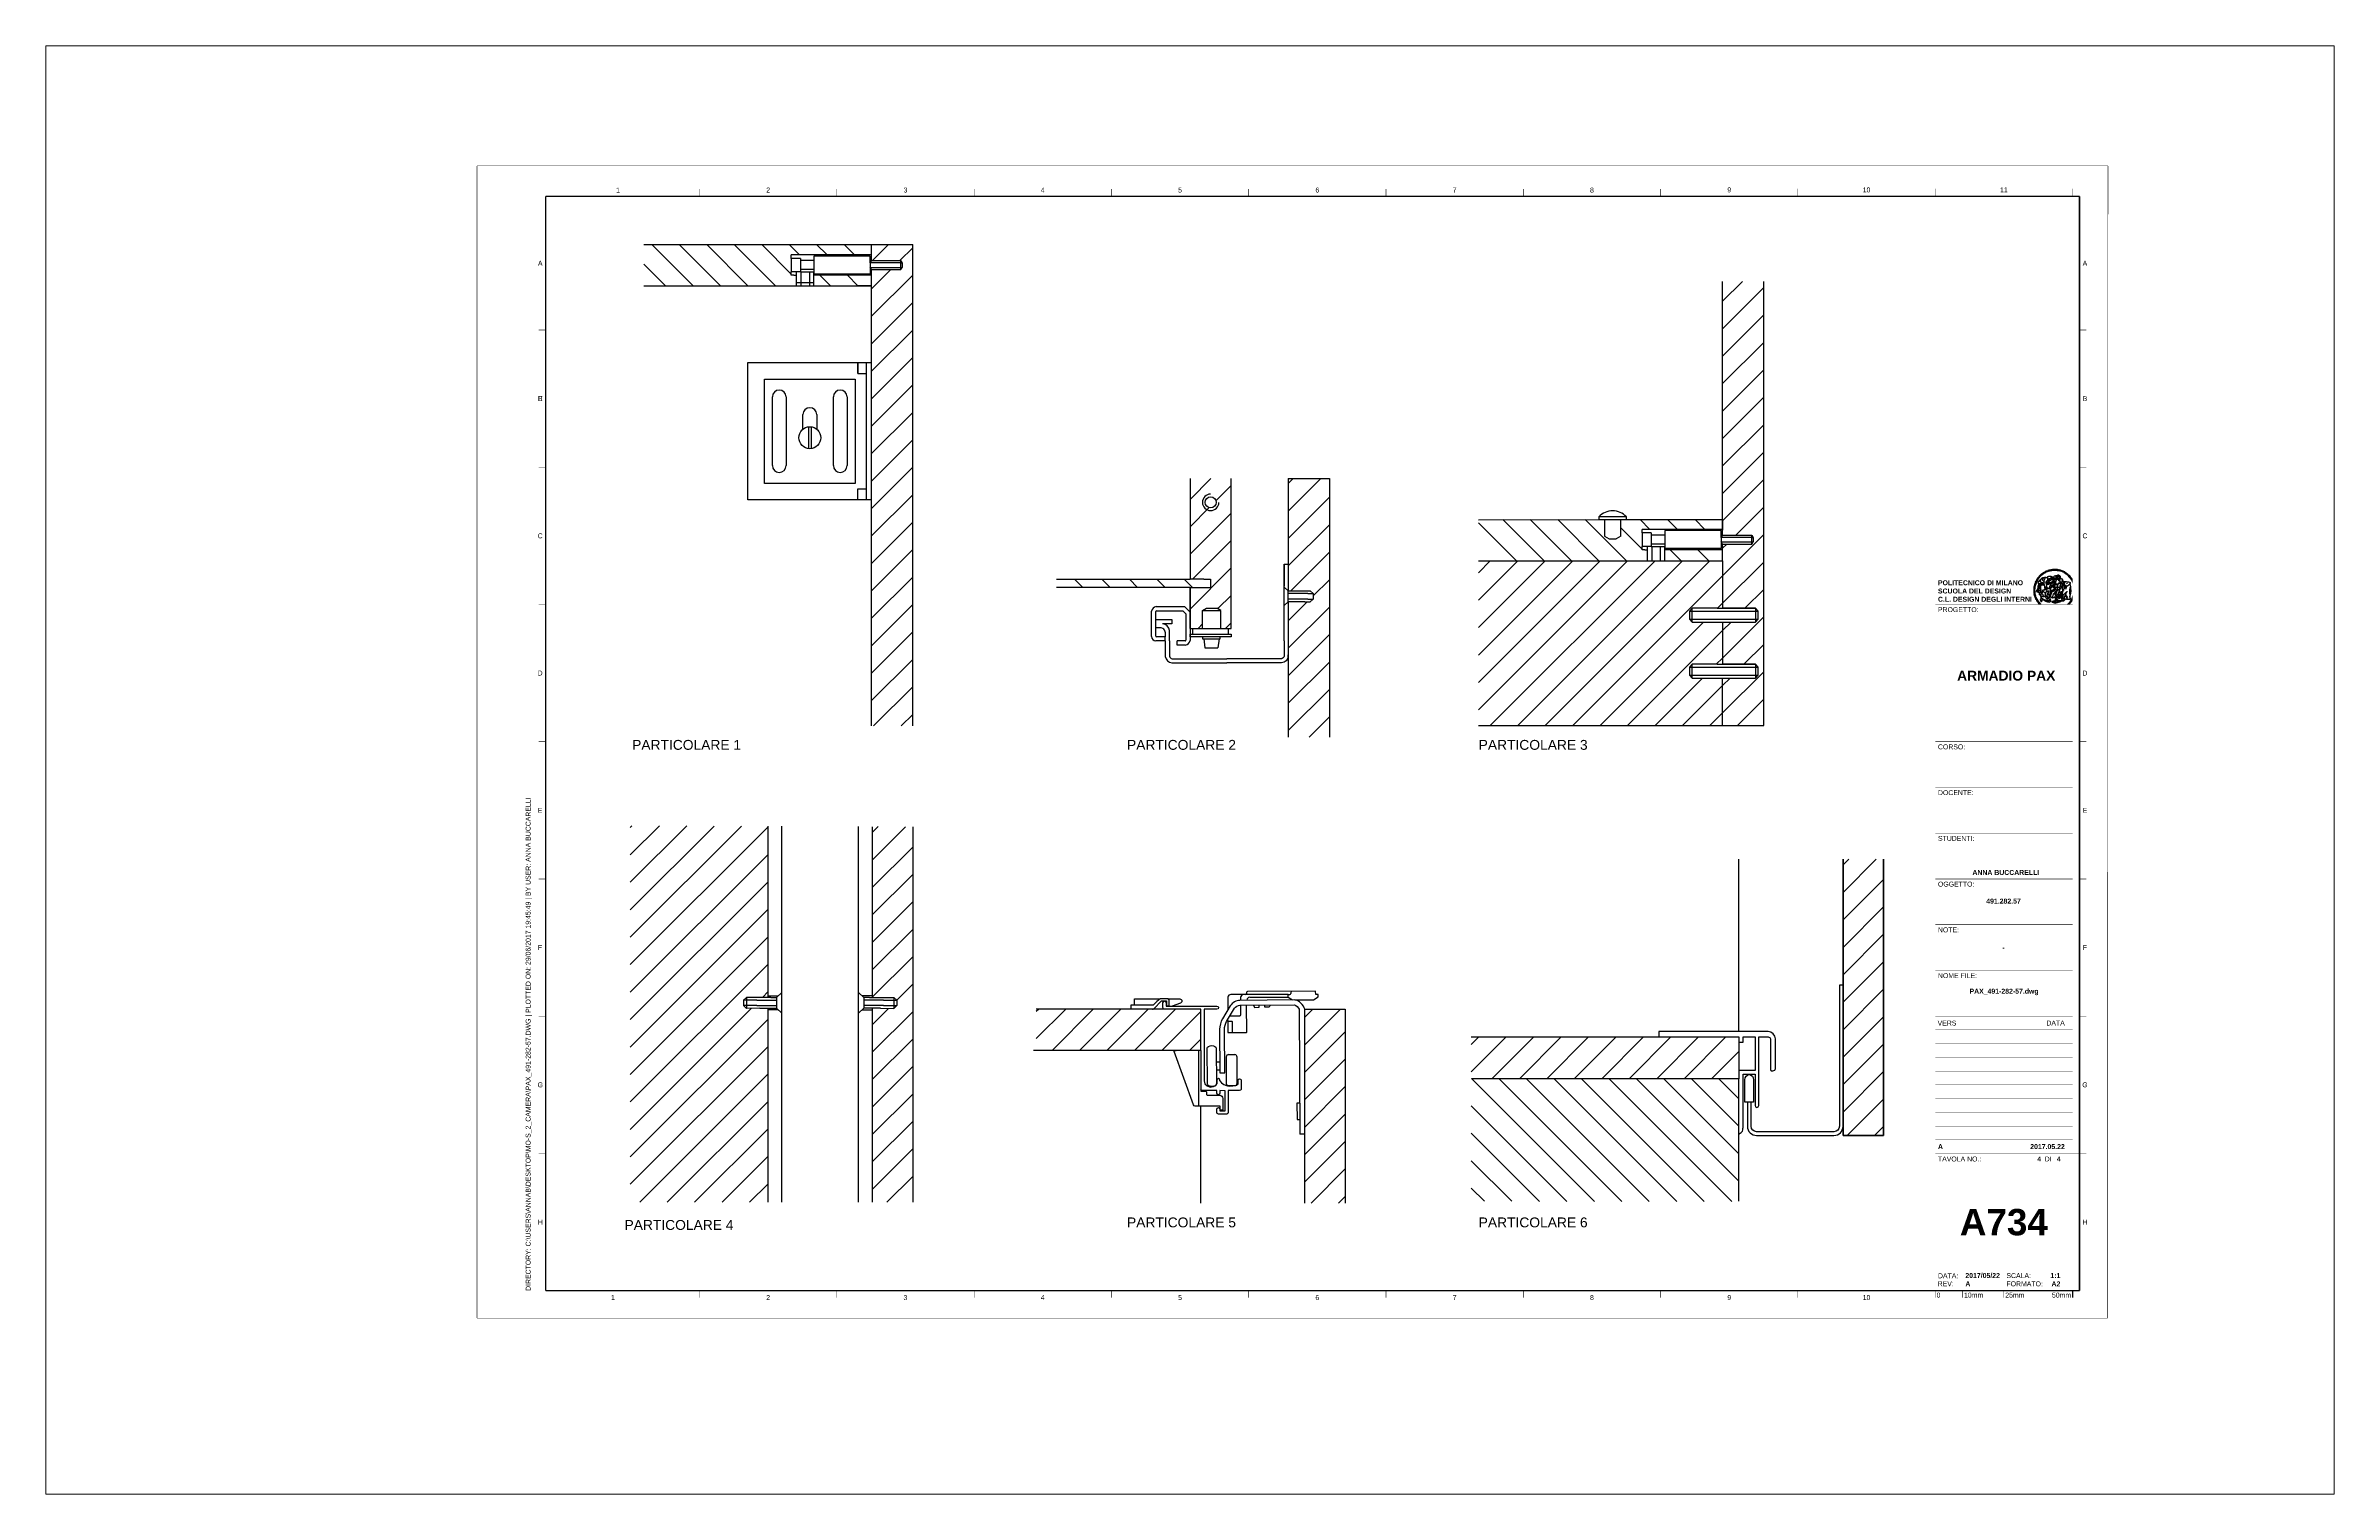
# Paper-space layout 'Layout4' of a CAD drawing. Header units: millimetres. Extents: x -158 to 676, y -65 to 463.
# The model-space entities are those that its viewports show. They can reach past a viewport. Long polylines and large blocks are cut down to what shows.
import ezdxf
from ezdxf.enums import TextEntityAlignment as Align

# ---------------------------------------------------------------- set-up
doc = ezdxf.new("R2010")
doc.units = ezdxf.units.MM
doc.set_wipeout_variables(frame=1)
for name, color, linetype in [('ARREDI_attrezzature', 175, 'Continuous'), ('filatura', 8, 'Continuous'), ('G-ANNO-LOGO', 3, 'Continuous'), ('G-ANNO-TEXT', 3, 'Continuous'), ('G-ANNO-TTLB', 3, 'Continuous'), ('Livello 1', 175, 'Continuous')]:
    doc.layers.add(name, color=color, linetype=linetype)
doc.layers.add('G-ANNO-NPLT', color=210, linetype='Continuous', plot=False)
doc.styles.add('ARIAL', font='arial.ttf')
doc.styles.add('ARIAL-BOLD', font='')
doc.styles.add('E-ARIAL', font='arial.ttf')
doc.styles.get("Standard").update_dxf_attribs({"font": 'arial.ttf'})
doc.styles.get('ARIAL-BOLD').set_extended_font_data('Arial', bold=True)

# ---------------------------------------------------------------- blocks, each defined once
blk = doc.blocks.new('logoPolimi')
for p, q in [((-2.37, 0.12), (-2.16, 0.11)), ((-2.37, 0.01), (-2.16, 0.01)), ((-2.36, 0.23), (-2.15, 0.21)), ((-2.35, 0.34), (-2.14, 0.31)), ((-2.33, 0.45), (-2.12, 0.41)), ((-2.3, 0.55), (-2.1, 0.51)), ((-2.28, 0.66), (-2.07, 0.6)), ((-2.24, 0.77), (-2.04, 0.7)), ((-2.2, 0.87), (-2.01, 0.79)), ((-2.16, 0.97), (-1.97, 0.89)), ((-2.11, 1.07), (-1.93, 0.98)), ((-2.06, 1.17), (-1.88, 1.07)), ((-2.01, 1.26), (-1.83, 1.15)), ((-1.94, 1.36), (-1.77, 1.24)), ((-1.88, 1.45), (-1.71, 1.32)), ((-1.84, 0.03), (-1.82, 0.35)), ((-1.81, 1.53), (-1.65, 1.4)), ((-1.74, 1.61), (-1.58, 1.47)), ((-1.73, 0.59), (-1.73, 0.59)), ((-1.73, 0.59), (-1.73, 0.59)), ((-1.66, 1.69), (-1.51, 1.54)), ((-1.65, 0.57), (-1.65, 0.57)), ((-1.59, 1.12), (-1.59, 1.12)), ((-1.58, 1.77), (-1.44, 1.61)), ((-1.51, 0.55), (-1.51, 0.55)), ((-1.51, 0.55), (-1.51, 0.55)), ((-1.49, 1.84), (-1.36, 1.68)), ((-1.41, 1.91), (-1.28, 1.74)), ((-1.32, 1.97), (-1.2, 1.8)), ((-1.31, 0.79), (-1.21, 0.75)), ((-1.21, 0.75), (-1.31, 0.79)), ((-1.21, 0.75), (-1.31, 0.79)), ((-1.22, 2.03), (-1.11, 1.85)), ((-1.21, 0.75), (-1.21, 0.75)), ((-1.21, 0.75), (-1.21, 0.75)), ((-1.19, 0.76), (-1.19, 0.76)), ((-1.19, 0.76), (-1.19, 0.76)), ((-1.17, 0.99), (-1.18, 0.99)), ((-1.18, 0.99), (-1.17, 0.99)), ((-1.16, 0.57), (-1.16, 0.57)), ((-1.16, 0.57), (-1.16, 0.57)), ((-1.13, 2.09), (-1.03, 1.9)), ((-1.1, 0.01), (-0.99, 0.06)), ((-0.99, 0.06), (-1.1, 0.01)), ((-0.99, 0.06), (-1.1, 0.01)), ((-1.03, 2.14), (-0.94, 1.95)), ((-0.99, 0.06), (-0.99, 0.06)), ((-0.99, 0.06), (-0.99, 0.06)), ((-0.97, 0.79), (-0.98, 0.79)), ((-0.89, 0.84), (-0.97, 0.79)), ((-0.97, 0.79), (-0.89, 0.84)), ((-0.96, 1.41), (-0.96, 1.41)), ((-0.96, 1.41), (-0.96, 1.41)), ((-0.93, 2.18), (-0.84, 1.99)), ((-0.89, 0.84), (-0.82, 0.87)), ((-0.82, 0.87), (-0.89, 0.84)), ((-0.89, 0.84), (-0.82, 0.87)), ((-0.88, 0.83), (-0.89, 0.84)), ((-0.85, 1.39), (-0.85, 1.39)), ((-0.85, 1.39), (-0.85, 1.39)), ((-0.84, 0.14), (-0.84, 0.14)), ((-0.83, 2.22), (-0.75, 2.03)), ((-0.77, 1.08), (-0.78, 1.08)), ((-0.78, 1.08), (-0.77, 1.08)), ((-0.61, 1.12), (-0.77, 1.08)), ((-0.77, 1.08), (-0.61, 1.12)), ((-0.77, 1.08), (-0.61, 1.12)), ((-0.75, 1.3), (-0.76, 1.29)), ((-0.76, 1.29), (-0.75, 1.3)), ((-0.72, 2.26), (-0.66, 2.06)), ((-0.65, 0.99), (-0.7, 0.96)), ((-0.69, 0.18), (-0.68, 0.18)), ((-0.66, 0.93), (-0.66, 0.93)), ((-0.66, 0.93), (-0.64, 0.93)), ((-0.66, 0.93), (-0.66, 0.93)), ((-0.66, 0.93), (-0.66, 0.93)), ((-0.63, 1.01), (-0.63, 1.01)), ((-0.63, 1.01), (-0.62, 1.01)), ((-0.63, 0.66), (-0.63, 0.66)), ((-0.61, 2.29), (-0.56, 2.09)), ((-0.6, 1.12), (-0.61, 1.12)), ((-0.61, 1.12), (-0.6, 1.12)), ((-0.61, 1.12), (-0.6, 1.12)), ((-0.61, 0.86), (-0.57, 0.85)), ((-0.57, 0.85), (-0.61, 0.86)), ((-0.61, 0.86), (-0.57, 0.85)), ((-0.53, 1.08), (-0.6, 1.12)), ((-0.6, 1.12), (-0.6, 1.11)), ((-0.6, 1.12), (-0.53, 1.08)), ((-0.57, 0.8), (-0.59, 0.8)), ((-0.57, 0.85), (-0.53, 0.84)), ((-0.57, 0.85), (-0.57, 0.85)), ((-0.57, 0.85), (-0.57, 0.85)), ((-0.57, 0.85), (-0.53, 0.84)), ((-0.56, 0.29), (-0.49, 0.48)), ((-0.56, 0.14), (-0.56, 0.29)), ((-0.5, 0.11), (-0.56, 0.14)), ((-0.53, 0.84), (-0.51, 0.84)), ((-0.53, 0.84), (-0.51, 0.84)), ((-0.53, 0.84), (-0.53, 0.84)), ((-0.51, 2.32), (-0.46, 2.11)), ((-0.51, 0.11), (-0.51, 0.11)), ((-0.51, 0.11), (-0.51, 0.11)), ((-0.34, 0.33), (-0.5, 0.11)), ((-0.49, 0.48), (-0.41, 0.55)), ((-0.42, 0.8), (-0.47, 0.79)), ((-0.42, 0.8), (-0.47, 0.79)), ((-0.47, 0.79), (-0.45, 0.76)), ((-0.47, 0.79), (-0.45, 0.76)), ((-0.45, 1.14), (-0.42, 1.11)), ((-0.42, 1.26), (-0.36, 1.22)), ((-0.41, 0.55), (-0.34, 0.49)), ((-0.4, 2.34), (-0.36, 2.13)), ((-0.4, 1.37), (-0.38, 1.38)), ((-0.39, 1.37), (-0.4, 1.37)), ((-0.35, 1.33), (-0.4, 1.37)), ((-0.39, 1.24), (-0.4, 1.23)), ((-0.38, 1.14), (-0.38, 1.14)), ((-0.34, 0.49), (-0.09, 0.48)), ((-0.16, 0.32), (-0.34, 0.33)), ((-0.14, 0.32), (-0.31, 0.34)), ((-0.29, 2.35), (-0.26, 2.14)), ((-0.28, 1.3), (-0.29, 1.3)), ((-0.28, 1.3), (-0.28, 1.3)), ((-0.18, 2.36), (-0.16, 2.15)), ((-0.16, 1.24), (-0.16, 1.25)), ((-0.16, 1.25), (-0.16, 1.25)), ((-0.16, 0.49), (-0.14, 0.64)), ((-0.06, 0.27), (-0.16, 0.32)), ((-0.1, 0.88), (-0.09, 0.87)), ((-0.08, 1.37), (-0.08, 1.38)), ((-0.08, 1.23), (-0.05, 1.21)), ((-0.05, 1.21), (-0.08, 1.23)), ((-0.08, 1.23), (-0.05, 1.21)), ((-0.07, 2.37), (-0.06, 2.16)), ((-0.03, 0.26), (-0.06, 0.27)), ((-0.05, 1.21), (-0.04, 1.21)), ((-0.04, 1.21), (-0.05, 1.21)), ((-0.04, 1.21), (-0.04, 1.21)), ((-0.04, 1.21), (-0.04, 1.21)), ((-0.04, 0.48), (-0.03, 0.26)), ((0.03, 1.15), (0.03, 1.15)), ((0.03, 0.66), (0.03, 0.67)), ((0.04, 2.37), (0.04, 2.16)), ((0.07, 0.58), (0.07, 0.57)), ((0.1, 1.18), (0.1, 1.18)), ((0.1, 0.84), (0.1, 0.84)), ((0.13, 1.32), (0.17, 1.19)), ((0.15, 2.36), (0.14, 2.16)), ((0.14, 0.71), (0.34, 0.65)), ((0.31, 0.56), (0.17, 0.63)), ((0.26, 2.36), (0.24, 2.15)), ((0.27, 1.61), (0.27, 1.61)), ((0.27, 1.61), (0.27, 1.61)), ((0.27, 1.61), (0.27, 1.61)), ((0.29, 1.29), (0.29, 1.29)), ((0.29, 1.29), (0.29, 1.29)), ((0.29, 1.29), (0.29, 1.29)), ((0.29, 1.29), (0.29, 1.29)), ((0.33, 0.49), (0.34, 0.49)), ((0.33, 0.03), (0.35, 0.03)), ((0.33, 0.03), (0.35, 0.03)), ((0.37, 2.34), (0.34, 2.13)), ((0.34, 0.65), (0.34, 0.64)), ((0.35, 0.03), (0.57, 0.06)), ((0.35, 0.03), (0.57, 0.06)), ((0.35, 0.03), (0.35, 0.03)), ((0.35, 0.03), (0.35, 0.03)), ((0.38, 1.36), (0.37, 1.35)), ((0.38, 0.34), (0.37, 0.34)), ((0.38, 0.34), (0.38, 0.34)), ((0.43, 0.67), (0.39, 0.64)), ((0.48, 2.32), (0.44, 2.12)), ((0.49, 1.05), (0.51, 1.13)), ((0.51, 1.13), (0.49, 1.05)), ((0.49, 1.05), (0.51, 1.13)), ((0.51, 1.31), (0.5, 1.29)), ((0.51, 1.13), (0.52, 1.23)), ((0.52, 1.23), (0.51, 1.23)), ((0.51, 1.23), (0.52, 1.23)), ((0.52, 1.23), (0.51, 1.13)), ((0.51, 1.13), (0.52, 1.23)), ((0.52, 1.24), (0.6, 1.37)), ((0.52, 1.23), (0.6, 1.36)), ((0.6, 1.36), (0.52, 1.23)), ((0.52, 1.23), (0.52, 1.23)), ((0.52, 1.23), (0.52, 1.24)), ((0.52, 1.23), (0.52, 1.23)), ((0.55, 1.07), (0.53, 1.06)), ((0.53, 1.04), (0.53, 1.06)), ((0.53, 1.05), (0.53, 1.04)), ((0.59, 2.3), (0.54, 2.09)), ((0.54, 0.3), (0.63, 0.32)), ((0.54, -0.08), (0.61, 0.06)), ((0.61, 0.06), (0.54, -0.08)), ((0.54, -0.08), (0.61, 0.06)), ((0.56, 0.19), (0.59, 0.21)), ((0.57, 1.07), (0.57, 1.07)), ((0.57, 1.07), (0.57, 1.07)), ((0.57, 1.07), (0.57, 1.07)), ((0.57, 1.07), (0.57, 1.07)), ((0.57, 1.07), (0.57, 1.07)), ((0.57, 1.07), (0.57, 1.07)), ((0.57, 1.07), (0.57, 1.07)), ((0.58, 0.3), (0.59, 0.29)), ((0.59, 0.78), (0.59, 0.79)), ((0.59, 0.79), (0.59, 0.79)), ((0.59, 0.79), (0.59, 0.79)), ((0.59, 0.79), (0.59, 0.78)), ((0.61, 0.06), (0.6, 0.07)), ((0.6, 0.07), (0.61, 0.06)), ((0.61, 0.06), (0.61, 0.07)), ((0.62, 0.21), (0.65, 0.22)), ((0.69, 2.27), (0.63, 2.07)), ((0.64, 1.37), (0.65, 1.37)), ((0.69, 0.86), (0.68, 0.86)), ((0.68, 0.86), (0.69, 0.86)), ((0.68, 0.76), (0.68, 0.76)), ((0.8, 2.23), (0.73, 2.03)), ((0.76, 0.26), (0.76, 0.26)), ((0.9, 2.19), (0.82, 2)), ((0.82, 0.35), (0.84, 0.36)), ((0.82, 0.35), (0.82, 0.35)), ((0.84, 0.36), (0.84, 0.37)), ((0.85, 0.34), (1.05, 0.35)), ((1, 2.15), (0.91, 1.96)), ((0.93, 1.05), (0.93, 1.05)), ((0.93, 1.05), (0.93, 1.05)), ((0.93, 1.05), (0.93, 1.04)), ((0.93, 1.05), (0.93, 1.05)), ((0.97, 0.66), (0.96, 0.66)), ((1.01, 0.97), (0.98, 0.96)), ((1.1, 2.1), (1, 1.91)), ((1.2, 2.04), (1.09, 1.86)), ((1.17, 0.96), (1.17, 0.95)), ((1.17, 0.95), (1.17, 0.95)), ((1.29, 1.99), (1.18, 1.81)), ((1.38, 1.92), (1.26, 1.75)), ((1.34, 0.37), (1.26, 0.04)), ((1.27, 0.37), (1.27, 0.38)), ((1.28, 0.95), (1.28, 0.95)), ((1.47, 1.86), (1.34, 1.69)), ((1.37, 0.73), (1.46, 0.81)), ((1.41, 0.4), (1.41, 0.41)), ((1.56, 1.79), (1.42, 1.63)), ((1.64, 1.71), (1.49, 1.56)), ((1.49, 0.9), (1.57, 0.92)), ((1.72, 1.63), (1.56, 1.49)), ((1.67, 0.6), (1.57, 0.53)), ((1.79, 1.55), (1.63, 1.41)), ((1.86, 1.47), (1.7, 1.34)), ((1.93, 1.38), (1.76, 1.26)), ((1.99, 1.29), (1.81, 1.17)), ((2.05, 1.19), (1.87, 1.09)), ((2.1, 1.1), (1.92, 1)), ((2.15, 1), (1.96, 0.91)), ((2.19, 0.9), (2, 0.82)), ((2.23, 0.79), (2.04, 0.72)), ((2.27, 0.69), (2.07, 0.63)), ((2.3, 0.58), (2.09, 0.53)), ((2.32, 0.47), (2.12, 0.43)), ((2.34, 0.37), (2.13, 0.33)), ((2.36, 0.26), (2.15, 0.23)), ((2.37, 0.15), (2.16, 0.13)), ((2.37, 0.04), (2.16, 0.03)), ((-2.37, -0.1), (-2.16, -0.09)), ((-2.36, -0.21), (-2.15, -0.19)), ((-2.35, -0.32), (-2.14, -0.29)), ((-2.33, -0.43), (-2.12, -0.39)), ((-2.31, -0.54), (-2.1, -0.49)), ((-2.28, -0.65), (-2.08, -0.59)), ((-2.25, -0.75), (-2.05, -0.69)), ((-2.21, -0.86), (-2.02, -0.78)), ((-2.17, -0.96), (-1.98, -0.87)), ((-2.12, -1.06), (-1.93, -0.96)), ((-2.07, -1.16), (-1.89, -1.05)), ((-2.04, -0.15), (-1.97, -0.2)), ((-2.01, -1.25), (-1.84, -1.14)), ((-1.95, -1.34), (-1.78, -1.22)), ((-1.89, -1.43), (-1.72, -1.31)), ((-1.82, -1.52), (-1.66, -1.38)), ((-1.75, -1.6), (-1.59, -1.46)), ((-1.67, -1.68), (-1.52, -1.53)), ((-1.58, -0.12), (-1.6, -0.18)), ((-1.6, -0.18), (-1.58, -0.28)), ((-1.57, -0.54), (-1.59, -0.54)), ((-1.59, -0.54), (-1.59, -0.54)), ((-1.59, -1.76), (-1.45, -1.6)), ((-1.56, -0.32), (-1.56, -0.31)), ((-1.56, -0.31), (-1.56, -0.31)), ((-1.53, -0.65), (-1.53, -0.65)), ((-1.53, -0.65), (-1.53, -0.65)), ((-1.51, -1.83), (-1.37, -1.67)), ((-1.48, -0.86), (-1.48, -0.85)), ((-1.42, -0.37), (-1.42, -0.37)), ((-1.42, -1.9), (-1.29, -1.73)), ((-1.38, -0.46), (-1.38, -0.46)), ((-1.33, -1.96), (-1.21, -1.79)), ((-1.31, -0.24), (-1.31, -0.23)), ((-1.31, -0.23), (-1.31, -0.24)), ((-1.24, -2.02), (-1.13, -1.84)), ((-1.23, -0.19), (-1.23, -0.19)), ((-1.23, -0.19), (-1.23, -0.19)), ((-1.23, -0.19), (-1.23, -0.19)), ((-1.23, -0.19), (-1.23, -0.19)), ((-1.14, -2.08), (-1.04, -1.89)), ((-1.04, -2.13), (-0.95, -1.94)), ((-1.01, -0.39), (-1.02, -0.39)), ((-1.02, -0.39), (-1.01, -0.39)), ((-1.02, -0.7), (-1.02, -0.7)), ((-1.02, -0.7), (-1.02, -0.7)), ((-1.02, -0.7), (-1.02, -0.7)), ((-0.94, -2.18), (-0.86, -1.98)), ((-0.84, -2.22), (-0.77, -2.02)), ((-0.79, -0.51), (-0.83, -0.58)), ((-0.83, -0.58), (-0.79, -0.51)), ((-0.83, -0.58), (-0.79, -0.51)), ((-0.78, -1.05), (-0.83, -0.94)), ((-0.83, -0.94), (-0.78, -1.05)), ((-0.83, -0.94), (-0.83, -0.94)), ((-0.83, -0.94), (-0.78, -1.05)), ((-0.82, -1.23), (-0.82, -1.23)), ((-0.82, -1.23), (-0.77, -1.23)), ((-0.77, -1.23), (-0.82, -1.23)), ((-0.82, -1.23), (-0.82, -1.23)), ((-0.77, -1.23), (-0.82, -1.23)), ((-0.75, -0.96), (-0.8, -0.89)), ((-0.8, -0.89), (-0.79, -0.92)), ((-0.79, -0.92), (-0.8, -0.89)), ((-0.8, -0.89), (-0.75, -0.96)), ((-0.79, -0.92), (-0.8, -0.89)), ((-0.8, -0.89), (-0.8, -0.89)), ((-0.8, -0.89), (-0.75, -0.96)), ((-0.79, -0.92), (-0.78, -0.95)), ((-0.78, -0.95), (-0.79, -0.92)), ((-0.78, -0.95), (-0.79, -0.92)), ((-0.77, -0.49), (-0.78, -0.48)), ((-0.78, -0.48), (-0.77, -0.49)), ((-0.78, -0.95), (-0.76, -1)), ((-0.76, -1), (-0.78, -0.95)), ((-0.76, -1), (-0.78, -0.95)), ((-0.71, -0.89), (-0.75, -0.87)), ((-0.75, -0.87), (-0.71, -0.89)), ((-0.75, -0.87), (-0.71, -0.89)), ((-0.72, -1.01), (-0.75, -0.96)), ((-0.75, -0.96), (-0.72, -1.01)), ((-0.75, -0.96), (-0.72, -1.01)), ((-0.74, -2.25), (-0.67, -2.05)), ((-0.64, -0.93), (-0.71, -0.89)), ((-0.71, -0.89), (-0.64, -0.93)), ((-0.71, -0.89), (-0.64, -0.93)), ((-0.66, -0.53), (-0.66, -0.53)), ((-0.66, -0.53), (-0.66, -0.53)), ((-0.66, -0.53), (-0.66, -0.53)), ((-0.63, -2.29), (-0.57, -2.08)), ((-0.52, -2.31), (-0.48, -2.11)), ((-0.39, -0.81), (-0.51, -0.69)), ((-0.51, -1.04), (-0.5, -1.04)), ((-0.48, -0.42), (-0.48, -0.42)), ((-0.48, -0.42), (-0.48, -0.42)), ((-0.48, -0.42), (-0.48, -0.42)), ((-0.42, -2.33), (-0.38, -2.13)), ((-0.41, -0.51), (-0.41, -0.51)), ((-0.38, -0.05), (-0.39, -0.12)), ((-0.39, -0.12), (-0.37, -0.1)), ((-0.35, -0.14), (-0.37, -0.08)), ((-0.37, -0.09), (-0.37, -0.09)), ((-0.33, -0.12), (-0.35, -0.14)), ((-0.32, -0.14), (-0.35, -0.14)), ((-0.35, -0.18), (-0.34, -0.22)), ((-0.34, -0.08), (-0.29, -0.16)), ((-0.34, -0.22), (-0.34, -0.22)), ((-0.27, -0.17), (-0.32, -0.14)), ((-0.31, -2.35), (-0.28, -2.14)), ((-0.25, -0.91), (-0.26, -0.9)), ((-0.26, -1.29), (0.1, -1.2)), ((0.1, -1.2), (-0.26, -1.29)), ((0.08, -1.4), (-0.26, -1.29)), ((-0.26, -1.29), (0.08, -1.4)), ((-0.26, -1.38), (-0.26, -1.29)), ((-0.26, -1.29), (-0.26, -1.29)), ((-0.26, -1.29), (-0.26, -1.38)), ((-0.26, -1.29), (0.08, -1.4)), ((-0.26, -1.29), (-0.26, -1.29)), ((0.08, -1.49), (-0.26, -1.38)), ((-0.26, -1.38), (0.09, -1.49)), ((-0.2, -2.36), (-0.18, -2.15)), ((-0.14, -0.15), (-0.16, -0.13)), ((-0.11, -0.04), (-0.12, -0.05)), ((-0.09, -2.37), (-0.08, -2.16)), ((-0.04, -0.41), (-0.01, -0.44)), ((-0.01, -0.44), (-0.04, -0.41)), ((-0.04, -0.41), (-0.01, -0.44)), ((0.03, -2.37), (0.02, -2.16)), ((0.07, -0.84), (0.07, -0.84)), ((0.07, -0.84), (0.07, -0.84)), ((0.1, -1.2), (0.08, -1.32)), ((0.08, -1.32), (0.13, -1.2)), ((0.08, -1.4), (0.72, -1.22)), ((0.72, -1.22), (0.08, -1.4)), ((0.08, -1.4), (0.72, -1.22)), ((0.72, -1.31), (0.08, -1.49)), ((0.08, -1.44), (0.08, -1.4)), ((0.08, -1.4), (0.08, -1.44)), ((0.08, -1.4), (0.08, -1.49)), ((0.08, -1.49), (0.08, -1.44)), ((0.08, -1.44), (0.08, -1.44)), ((0.08, -1.44), (0.08, -1.45)), ((0.08, -1.45), (0.08, -1.46)), ((0.08, -1.46), (0.08, -1.49)), ((0.1, -1.01), (0.09, -0.86)), ((0.1, -1.01), (0.09, -0.86)), ((0.09, -1.49), (0.72, -1.31)), ((0.1, -1.2), (0.12, -1.04)), ((0.12, -1.04), (0.1, -1.2)), ((0.13, -1.2), (0.1, -1.2)), ((0.1, -1.2), (0.13, -1.2)), ((0.13, -1.2), (0.1, -1.2)), ((0.1, -1.2), (0.1, -1.2)), ((0.11, -0.44), (0.11, -0.44)), ((0.11, -0.44), (0.11, -0.44)), ((0.12, -0.21), (0.12, -0.21)), ((0.12, -0.21), (0.12, -0.21)), ((0.12, -0.21), (0.12, -0.21)), ((0.12, -0.21), (0.12, -0.21)), ((0.12, -0.21), (0.12, -0.21)), ((0.12, -0.21), (0.12, -0.21)), ((0.12, -0.21), (0.12, -0.21)), ((0.12, -0.21), (0.12, -0.21)), ((0.12, -0.21), (0.12, -0.21)), ((0.12, -0.21), (0.12, -0.21)), ((0.12, -0.21), (0.12, -0.21)), ((0.12, -0.21), (0.12, -0.21)), ((0.12, -0.21), (0.12, -0.21)), ((0.12, -0.56), (0.14, -0.53)), ((0.14, -0.53), (0.12, -0.56)), ((0.12, -0.56), (0.14, -0.53)), ((0.12, -1.04), (0.12, -1.04)), ((0.12, -1.04), (0.12, -1.04)), ((0.12, -1.04), (0.12, -1.04)), ((0.14, -2.37), (0.12, -2.16)), ((0.21, -0.99), (0.13, -1.2)), ((0.13, -1.2), (0.21, -0.99)), ((0.36, -1.14), (0.13, -1.2)), ((0.13, -1.2), (0.26, -1.17)), ((0.14, -0.53), (0.16, -0.49)), ((0.16, -0.49), (0.14, -0.53)), ((0.14, -0.53), (0.16, -0.49)), ((0.16, -0.49), (0.16, -0.49)), ((0.16, -0.49), (0.16, -0.49)), ((0.28, -1.19), (0.21, -0.99)), ((0.21, -0.99), (0.31, -1.27)), ((0.25, -2.36), (0.22, -2.15)), ((0.24, -0.17), (0.24, -0.16)), ((0.24, -0.16), (0.24, -0.17)), ((0.25, -0.84), (0.25, -0.88)), ((0.25, -0.88), (0.25, -0.84)), ((0.25, -0.88), (0.25, -0.84)), ((0.25, -0.88), (0.29, -1.17)), ((0.26, -0.88), (0.25, -0.88)), ((0.31, -1.27), (0.25, -0.88)), ((0.26, -1.17), (0.28, -1.16)), ((0.28, -1.16), (0.36, -1.14)), ((0.29, -1.17), (0.28, -1.19)), ((0.35, -2.34), (0.32, -2.14)), ((0.36, -1.14), (0.72, -1.22)), ((0.72, -1.22), (0.36, -1.14)), ((0.46, -2.32), (0.42, -2.12)), ((0.49, -0.31), (0.49, -0.31)), ((0.49, -0.31), (0.49, -0.31)), ((0.5, -0.27), (0.5, -0.27)), ((0.51, -0.27), (0.51, -0.27)), ((0.57, -2.3), (0.52, -2.1)), ((0.68, -2.27), (0.62, -2.07)), ((0.78, -2.24), (0.71, -2.04)), ((0.72, -0.81), (0.75, -0.89)), ((0.72, -1.22), (0.72, -1.31)), ((0.72, -1.31), (0.72, -1.22)), ((0.74, -0.23), (0.74, -0.23)), ((0.74, -0.23), (0.75, -0.24)), ((0.75, -0.23), (0.75, -0.23)), ((0.89, -2.2), (0.81, -2)), ((0.86, -0.25), (0.82, -0.34)), ((0.87, -0.22), (0.86, -0.23)), ((0.87, -0.22), (0.86, -0.25)), ((0.99, -2.15), (0.9, -1.96)), ((0.96, -0.58), (0.96, -0.57)), ((1.09, -2.11), (0.99, -1.92)), ((1.05, -1.05), (1.04, -1.05)), ((1.19, -2.05), (1.08, -1.87)), ((1.28, -2), (1.17, -1.82)), ((1.37, -1.93), (1.25, -1.76)), ((1.31, -0.27), (1.3, -0.26)), ((1.3, -0.26), (1.3, -0.26)), ((1.3, -0.26), (1.3, -0.26)), ((1.3, -0.26), (1.31, -0.27)), ((1.3, -0.26), (1.3, -0.26)), ((1.46, -1.87), (1.33, -1.7)), ((1.54, -1.8), (1.41, -1.64)), ((1.63, -1.72), (1.48, -1.57)), ((1.71, -1.65), (1.55, -1.5)), ((1.78, -1.57), (1.62, -1.43)), ((1.85, -1.48), (1.69, -1.35)), ((1.92, -1.39), (1.75, -1.27)), ((1.98, -1.3), (1.81, -1.19)), ((2.04, -1.21), (1.86, -1.1)), ((2.09, -1.11), (1.91, -1.01)), ((2.14, -1.01), (1.95, -0.92)), ((2.19, -0.91), (1.99, -0.83)), ((2.23, -0.81), (2.03, -0.74)), ((2.26, -0.7), (2.06, -0.64)), ((2.29, -0.6), (2.09, -0.55)), ((2.32, -0.49), (2.11, -0.45)), ((2.34, -0.38), (2.13, -0.35)), ((2.35, -0.27), (2.15, -0.25)), ((2.37, -0.08), (2.16, -0.07)), ((2.36, -0.16), (2.16, -0.15))]:
    blk.add_line(p, q)
for points in [[(-1.9, 0.12), (-1.94, 0.02), (-2.05, -0.09), (-2.05, -0.09)], [(-1.86, 0.38), (-1.86, 0.38), (-1.87, 0.19), (-1.9, 0.12)], [(-1.76, 0.6), (-1.76, 0.6), (-1.84, 0.57), (-1.86, 0.38)], [(-1.86, -0.04), (-1.84, 0.02), (-1.84, 0.03), (-1.84, 0.03)], [(-1.82, 0.78), (-1.83, 0.8), (-1.85, 0.86), (-1.83, 0.88)], [(-1.82, 0.78), (-1.83, 0.8), (-1.85, 0.86), (-1.83, 0.88)], [(-1.83, 0.88), (-1.81, 0.9), (-1.76, 0.96), (-1.76, 0.96)], [(-1.83, 0.88), (-1.81, 0.9), (-1.76, 0.96), (-1.76, 0.96)], [(-1.76, 0.6), (-1.83, 0.7), (-1.78, 0.74), (-1.78, 0.74)], [(-1.78, 0.74), (-1.79, 0.74), (-1.83, 0.7), (-1.76, 0.6)], [(-1.78, 0.74), (-1.8, 0.76), (-1.81, 0.78), (-1.82, 0.78)], [(-1.78, 0.74), (-1.8, 0.76), (-1.81, 0.78), (-1.82, 0.78)], [(-1.82, 0.35), (-1.81, 0.5), (-1.73, 0.59), (-1.73, 0.59)], [(-1.82, -0.19), (-1.73, -0.07), (-1.75, 0.14), (-1.75, 0.3)], [(-1.75, 0.33), (-1.75, 0.17), (-1.73, -0.05), (-1.8, -0.17)], [(-1.78, 0.74), (-1.75, 0.72), (-1.72, 0.69), (-1.68, 0.7)], [(-1.68, 0.7), (-1.72, 0.69), (-1.75, 0.72), (-1.78, 0.74)], [(-1.68, 0.7), (-1.72, 0.69), (-1.75, 0.72), (-1.78, 0.74)], [(-1.78, 0.74), (-1.78, 0.74), (-1.78, 0.74), (-1.78, 0.74)], [(-1.76, 0.96), (-1.68, 1.1), (-1.59, 1.12), (-1.59, 1.12)], [(-1.76, 0.96), (-1.68, 1.1), (-1.6, 1.12), (-1.6, 1.12)], [(-1.73, 0.59), (-1.74, 0.59), (-1.75, 0.6), (-1.76, 0.6)], [(-1.73, 0.59), (-1.74, 0.59), (-1.75, 0.6), (-1.76, 0.6)], [(-1.75, 0.3), (-1.76, 0.47), (-1.65, 0.57), (-1.65, 0.57)], [(-1.65, 0.57), (-1.65, 0.57), (-1.76, 0.5), (-1.75, 0.33)], [(-1.65, 0.57), (-1.68, 0.58), (-1.7, 0.58), (-1.73, 0.59)], [(-1.65, 0.57), (-1.68, 0.58), (-1.7, 0.58), (-1.73, 0.59)], [(-1.5, 0.71), (-1.53, 0.74), (-1.61, 0.71), (-1.68, 0.7)], [(-1.68, 0.7), (-1.61, 0.71), (-1.53, 0.73), (-1.5, 0.71)], [(-1.5, 0.71), (-1.53, 0.73), (-1.61, 0.71), (-1.68, 0.7)], [(-1.51, 0.55), (-1.56, 0.56), (-1.61, 0.56), (-1.65, 0.57)], [(-1.65, 0.57), (-1.61, 0.56), (-1.56, 0.56), (-1.51, 0.55)], [(-1.51, 0.55), (-1.56, 0.56), (-1.61, 0.56), (-1.65, 0.57)], [(-1.59, 1.12), (-1.6, 1.06), (-1.61, 0.99), (-1.61, 0.97)], [(-1.61, 0.97), (-1.61, 0.99), (-1.6, 1.06), (-1.59, 1.12)], [(-1.61, 0.97), (-1.61, 0.99), (-1.6, 1.06), (-1.59, 1.12)], [(-1.61, 0.97), (-1.61, 0.95), (-1.56, 0.88), (-1.54, 0.87)], [(-1.54, 0.87), (-1.56, 0.88), (-1.61, 0.95), (-1.61, 0.97)], [(-1.54, 0.87), (-1.56, 0.88), (-1.61, 0.96), (-1.61, 0.97)], [(-1.59, 1.12), (-1.59, 1.13), (-1.59, 1.15), (-1.58, 1.16)], [(-1.59, 1.12), (-1.59, 1.13), (-1.59, 1.15), (-1.58, 1.16)], [(-1.58, 1.16), (-1.57, 1.21), (-1.52, 1.23), (-1.49, 1.25)], [(-1.58, 1.16), (-1.57, 1.21), (-1.52, 1.23), (-1.49, 1.25)], [(-1.58, 0.36), (-1.58, 0.48), (-1.51, 0.55), (-1.51, 0.55)], [(-1.51, 0.55), (-1.51, 0.55), (-1.58, 0.48), (-1.58, 0.36)], [(-1.51, 0.55), (-1.51, 0.55), (-1.58, 0.48), (-1.58, 0.36)], [(-1.55, 0.04), (-1.55, 0.08), (-1.58, 0.25), (-1.58, 0.36)], [(-1.58, 0.36), (-1.58, 0.25), (-1.55, 0.08), (-1.55, 0.04)], [(-1.58, 0.36), (-1.58, 0.25), (-1.55, 0.08), (-1.55, 0.04)], [(-1.58, -0.12), (-1.57, -0.06), (-1.55, 0.02), (-1.55, 0.04)], [(-1.55, 0.04), (-1.55, 0.02), (-1.57, -0.06), (-1.58, -0.12)], [(-1.55, 0.04), (-1.55, 0.02), (-1.56, -0.04), (-1.57, -0.1)], [(-1.54, 0.87), (-1.52, 0.85), (-1.47, 0.83), (-1.44, 0.83)], [(-1.44, 0.83), (-1.47, 0.83), (-1.52, 0.85), (-1.54, 0.87)], [(-1.45, 0.83), (-1.47, 0.83), (-1.52, 0.85), (-1.54, 0.87)], [(-1.51, 0.55), (-1.33, 0.54), (-1.16, 0.57), (-1.16, 0.57)], [(-1.16, 0.57), (-1.16, 0.57), (-1.33, 0.54), (-1.51, 0.55)], [(-1.16, 0.57), (-1.16, 0.57), (-1.33, 0.54), (-1.51, 0.55)], [(-1.5, 0.71), (-1.46, 0.68), (-1.4, 0.62), (-1.33, 0.66)], [(-1.33, 0.66), (-1.4, 0.62), (-1.46, 0.68), (-1.5, 0.71)], [(-1.33, 0.66), (-1.4, 0.62), (-1.46, 0.68), (-1.5, 0.71)], [(-1.49, 1.25), (-1.46, 1.26), (-1.42, 1.33), (-1.39, 1.36)], [(-1.49, 1.25), (-1.46, 1.27), (-1.43, 1.34), (-1.39, 1.36)], [(-1.31, 0.79), (-1.33, 0.79), (-1.42, 0.83), (-1.45, 0.83)], [(-1.44, 0.83), (-1.42, 0.83), (-1.33, 0.79), (-1.31, 0.79)], [(-1.31, 0.79), (-1.33, 0.79), (-1.42, 0.83), (-1.44, 0.83)], [(-1.35, 1.1), (-1.4, 1.17), (-1.36, 1.23), (-1.29, 1.31)], [(-1.29, 1.31), (-1.36, 1.23), (-1.4, 1.17), (-1.35, 1.1)], [(-1.35, 1.1), (-1.4, 1.17), (-1.36, 1.23), (-1.29, 1.31)], [(-1.39, 1.36), (-1.35, 1.38), (-1.26, 1.4), (-1.19, 1.41)], [(-1.39, 1.36), (-1.35, 1.38), (-1.26, 1.4), (-1.19, 1.41)], [(-1.18, 0.99), (-1.24, 0.97), (-1.3, 1.03), (-1.35, 1.1)], [(-1.35, 1.1), (-1.3, 1.03), (-1.24, 0.97), (-1.18, 0.99)], [(-1.18, 1), (-1.24, 0.97), (-1.3, 1.03), (-1.35, 1.1)], [(-1.33, 0.66), (-1.28, 0.7), (-1.23, 0.73), (-1.21, 0.75)], [(-1.21, 0.75), (-1.23, 0.73), (-1.28, 0.7), (-1.33, 0.66)], [(-1.21, 0.75), (-1.23, 0.73), (-1.28, 0.7), (-1.33, 0.66)], [(-1.29, 1.31), (-1.22, 1.39), (-1.01, 1.41), (-0.96, 1.41)], [(-0.96, 1.41), (-1.01, 1.41), (-1.22, 1.39), (-1.29, 1.31)], [(-1.29, 1.31), (-1.22, 1.39), (-1.01, 1.41), (-0.96, 1.41)], [(-1.24, -0.02), (-1.21, -0.01), (-1.1, 0.01), (-1.1, 0.01)], [(-1.1, 0.01), (-1.1, 0.01), (-1.21, -0.01), (-1.24, -0.02)], [(-1.1, 0.01), (-1.1, 0.01), (-1.21, -0.01), (-1.24, -0.02)], [(-1.21, 0.75), (-1.2, 0.75), (-1.19, 0.76), (-1.19, 0.76)], [(-1.19, 0.76), (-1.19, 0.76), (-1.2, 0.75), (-1.21, 0.75)], [(-1.19, 0.76), (-1.19, 0.76), (-1.2, 0.76), (-1.21, 0.75)], [(-1.19, 1.41), (-1.11, 1.43), (-0.97, 1.41), (-0.97, 1.41)], [(-1.19, 1.41), (-1.12, 1.43), (-0.98, 1.41), (-0.98, 1.41)], [(-1.19, 0.76), (-1.19, 0.77), (-1.18, 0.78), (-1.18, 0.79)], [(-1.18, 0.79), (-1.18, 0.78), (-1.19, 0.77), (-1.19, 0.76)], [(-1.19, 0.76), (-1.19, 0.77), (-1.19, 0.78), (-1.18, 0.79)], [(-1.18, 0.68), (-1.18, 0.68), (-1.19, 0.71), (-1.19, 0.76)], [(-1.19, 0.76), (-1.19, 0.71), (-1.18, 0.68), (-1.18, 0.68)], [(-1.18, 0.68), (-1.18, 0.68), (-1.19, 0.71), (-1.19, 0.76)], [(-1.18, 0.97), (-1.18, 0.97), (-1.18, 0.98), (-1.17, 0.99)], [(-1.17, 0.99), (-1.18, 0.98), (-1.18, 0.97), (-1.18, 0.97)], [(-1.18, 0.97), (-1.18, 0.97), (-1.18, 0.98), (-1.17, 0.99)], [(-1.18, 0.79), (-1.17, 0.86), (-1.18, 0.95), (-1.18, 0.97)], [(-1.18, 0.97), (-1.18, 0.95), (-1.17, 0.86), (-1.18, 0.79)], [(-1.18, 0.79), (-1.17, 0.86), (-1.18, 0.95), (-1.18, 0.97)], [(-1.16, 0.57), (-1.17, 0.6), (-1.18, 0.64), (-1.18, 0.68)], [(-1.18, 0.68), (-1.18, 0.64), (-1.17, 0.6), (-1.16, 0.57)], [(-1.16, 0.57), (-1.17, 0.6), (-1.18, 0.64), (-1.18, 0.68)], [(-1.17, 0.99), (-1.17, 1.03), (-1.16, 1.09), (-1.14, 1.13)], [(-1.09, 0.42), (-1.1, 0.44), (-1.14, 0.48), (-1.16, 0.57)], [(-1.16, 0.57), (-1.14, 0.48), (-1.1, 0.44), (-1.09, 0.42)], [(-1.09, 0.42), (-1.1, 0.44), (-1.14, 0.48), (-1.16, 0.57)], [(-1.14, 1.13), (-1.12, 1.18), (-1.05, 1.31), (-1.05, 1.31)], [(-1.12, 0.46), (-1.12, 0.46), (-1.13, 0.38), (-1.11, 0.26)], [(-1.11, 0.26), (-1.08, 0.14), (-1.05, 0.03), (-1.05, 0.03)], [(-1.02, 0.32), (-1.02, 0.32), (-1.08, 0.4), (-1.09, 0.42)], [(-1.09, 0.42), (-1.08, 0.4), (-1.02, 0.32), (-1.02, 0.32)], [(-1.02, 0.32), (-1.02, 0.32), (-1.08, 0.4), (-1.09, 0.42)], [(-0.98, 0.2), (-0.98, 0.21), (-1.02, 0.32), (-1.02, 0.32)], [(-1.02, 0.32), (-1.02, 0.32), (-0.98, 0.21), (-0.98, 0.2)], [(-0.98, 0.2), (-0.98, 0.21), (-1.02, 0.32), (-1.02, 0.32)], [(-1.01, 0.12), (-1, 0.16), (-0.98, 0.19), (-0.98, 0.2)], [(-0.98, 0.2), (-0.98, 0.19), (-1, 0.16), (-1.01, 0.12)], [(-1.01, 0.12), (-1, 0.16), (-0.98, 0.19), (-0.98, 0.2)], [(-0.99, 0.06), (-1, 0.07), (-1.01, 0.1), (-1.01, 0.12)], [(-1.01, 0.12), (-1.01, 0.1), (-1, 0.07), (-0.99, 0.06)], [(-0.99, 0.06), (-1, 0.07), (-1.01, 0.1), (-1.01, 0.12)], [(-0.99, 0.06), (-0.99, 0.06), (-0.99, 0.06), (-0.98, 0.05)], [(-0.98, 0.05), (-0.99, 0.06), (-0.99, 0.06), (-0.99, 0.06)], [(-0.99, 0.05), (-0.99, 0.06), (-0.99, 0.06), (-0.99, 0.06)], [(-0.95, 0.02), (-0.96, 0.03), (-0.97, 0.04), (-0.99, 0.05)], [(-0.98, 1.41), (-0.98, 1.41), (-0.97, 1.41), (-0.96, 1.41)], [(-0.98, 0.81), (-0.94, 0.85), (-0.92, 0.93), (-0.91, 0.97)], [(-0.91, 0.97), (-0.92, 0.93), (-0.94, 0.85), (-0.98, 0.81)], [(-0.91, 0.97), (-0.92, 0.93), (-0.94, 0.85), (-0.98, 0.81)], [(-0.98, 0.79), (-0.98, 0.81), (-0.98, 0.81), (-0.98, 0.81)], [(-0.98, 0.81), (-0.98, 0.81), (-0.98, 0.81), (-0.98, 0.79)], [(-0.98, 0.81), (-0.98, 0.81), (-0.98, 0.81), (-0.98, 0.79)], [(-0.98, 0.79), (-0.98, 0.79), (-0.98, 0.78), (-0.97, 0.77)], [(-0.98, 0.79), (-0.98, 0.79), (-0.98, 0.78), (-0.97, 0.77)], [(-0.98, 0.05), (-0.97, 0.04), (-0.96, 0.03), (-0.95, 0.02)], [(-0.95, 0.02), (-0.96, 0.03), (-0.97, 0.04), (-0.98, 0.05)], [(-0.97, 1.41), (-0.97, 1.41), (-0.97, 1.41), (-0.96, 1.41)], [(-0.97, 0.77), (-0.96, 0.74), (-0.91, 0.64), (-0.91, 0.57)], [(-0.97, 0.77), (-0.96, 0.74), (-0.91, 0.64), (-0.91, 0.57)], [(-0.96, 1.41), (-0.94, 1.41), (-0.9, 1.41), (-0.85, 1.39)], [(-0.96, 1.41), (-0.94, 1.41), (-0.9, 1.41), (-0.85, 1.39)], [(-0.95, 0.02), (-0.94, 0.01), (-0.92, 0.01), (-0.9, 0.01)], [(-0.9, 0.01), (-0.92, 0.01), (-0.94, 0.01), (-0.95, 0.02)], [(-0.91, 0.01), (-0.92, 0.01), (-0.94, 0.01), (-0.95, 0.02)], [(-0.91, 0.97), (-0.89, 1), (-0.87, 1.01), (-0.84, 1.02)], [(-0.84, 1.02), (-0.87, 1.01), (-0.89, 1), (-0.91, 0.97)], [(-0.84, 1.02), (-0.87, 1.01), (-0.89, 1.01), (-0.91, 0.97)], [(-0.91, 0.57), (-0.91, 0.5), (-0.9, 0.43), (-0.88, 0.37)], [(-0.91, 0.57), (-0.91, 0.5), (-0.9, 0.43), (-0.88, 0.37)], [(-0.87, 0.03), (-0.87, 0.03), (-0.89, 0.01), (-0.91, 0.01)], [(-0.9, 0.01), (-0.89, 0.01), (-0.87, 0.03), (-0.87, 0.03)], [(-0.87, 0.03), (-0.87, 0.03), (-0.89, 0.01), (-0.9, 0.01)], [(-0.88, 0.84), (-0.88, 0.84), (-0.89, 0.79), (-0.88, 0.77)], [(-0.88, 0.77), (-0.89, 0.79), (-0.88, 0.83), (-0.88, 0.83)], [(-0.74, 0.66), (-0.85, 0.67), (-0.88, 0.77), (-0.88, 0.77)], [(-0.88, 0.77), (-0.88, 0.77), (-0.85, 0.67), (-0.74, 0.66)], [(-0.88, 0.37), (-0.86, 0.32), (-0.83, 0.25), (-0.82, 0.25)], [(-0.88, 0.37), (-0.86, 0.32), (-0.83, 0.25), (-0.82, 0.25)], [(-0.87, 0.03), (-0.86, 0.03), (-0.86, 0.05), (-0.86, 0.06)], [(-0.86, 0.06), (-0.86, 0.05), (-0.86, 0.03), (-0.87, 0.03)], [(-0.86, 0.06), (-0.86, 0.05), (-0.86, 0.03), (-0.87, 0.03)], [(-0.85, 1.39), (-0.86, 1.42), (-0.8, 1.45), (-0.8, 1.46)], [(-0.85, 1.39), (-0.86, 1.42), (-0.83, 1.44), (-0.82, 1.45)], [(-0.86, 0.06), (-0.86, 0.07), (-0.86, 0.1), (-0.85, 0.11)], [(-0.85, 0.11), (-0.86, 0.1), (-0.86, 0.07), (-0.86, 0.06)], [(-0.85, 0.11), (-0.86, 0.1), (-0.86, 0.07), (-0.86, 0.06)], [(-0.81, 1.36), (-0.83, 1.37), (-0.84, 1.38), (-0.85, 1.39)], [(-0.85, 1.39), (-0.84, 1.38), (-0.83, 1.37), (-0.81, 1.36)], [(-0.85, 1.39), (-0.84, 1.38), (-0.83, 1.37), (-0.81, 1.36)], [(-0.85, 0.11), (-0.85, 0.12), (-0.84, 0.14), (-0.84, 0.14)], [(-0.84, 0.14), (-0.84, 0.14), (-0.85, 0.12), (-0.85, 0.11)], [(-0.84, 0.14), (-0.84, 0.14), (-0.85, 0.12), (-0.85, 0.11)], [(-0.84, 1.02), (-0.83, 1.03), (-0.81, 1.05), (-0.78, 1.08)], [(-0.78, 1.08), (-0.81, 1.05), (-0.83, 1.03), (-0.84, 1.02)], [(-0.78, 1.08), (-0.81, 1.05), (-0.83, 1.03), (-0.84, 1.02)], [(-0.84, 0.14), (-0.83, 0.15), (-0.81, 0.16), (-0.81, 0.16)], [(-0.81, 0.16), (-0.81, 0.16), (-0.83, 0.15), (-0.84, 0.14)], [(-0.81, 0.16), (-0.81, 0.16), (-0.84, 0.15), (-0.84, 0.14)], [(-0.84, 0.15), (-0.84, 0.15), (-0.84, 0.15), (-0.84, 0.14)], [(-0.84, 0.14), (-0.84, 0.14), (-0.84, 0.14), (-0.84, 0.14)], [(-0.84, 0.14), (-0.84, 0.14), (-0.84, 0.14), (-0.84, 0.14)], [(-0.84, 0.14), (-0.84, 0.14), (-0.84, 0.14), (-0.84, 0.14)], [(-0.82, 1.45), (-0.82, 1.45), (-0.8, 1.45), (-0.8, 1.45)], [(-0.82, 0.87), (-0.82, 0.87), (-0.72, 0.91), (-0.66, 0.93)], [(-0.66, 0.93), (-0.72, 0.91), (-0.82, 0.87), (-0.82, 0.87)], [(-0.82, 0.87), (-0.82, 0.87), (-0.72, 0.91), (-0.66, 0.93)], [(-0.82, 0.25), (-0.8, 0.25), (-0.77, 0.24), (-0.77, 0.23)], [(-0.82, 0.25), (-0.8, 0.25), (-0.78, 0.24), (-0.77, 0.23)], [(-0.76, 1.29), (-0.77, 1.32), (-0.79, 1.34), (-0.81, 1.36)], [(-0.81, 1.36), (-0.79, 1.34), (-0.77, 1.32), (-0.76, 1.29)], [(-0.81, 1.36), (-0.79, 1.34), (-0.77, 1.32), (-0.76, 1.3)], [(-0.81, 0.16), (-0.8, 0.17), (-0.8, 0.17), (-0.79, 0.18)], [(-0.79, 0.18), (-0.8, 0.17), (-0.8, 0.17), (-0.81, 0.16)], [(-0.79, 0.18), (-0.8, 0.17), (-0.8, 0.17), (-0.81, 0.16)], [(-0.8, 1.46), (-0.8, 1.49), (-0.69, 1.51), (-0.69, 1.51)], [(-0.8, 1.46), (-0.8, 1.49), (-0.75, 1.49), (-0.75, 1.49)], [(-0.8, 1.45), (-0.8, 1.45), (-0.8, 1.46), (-0.8, 1.46)], [(-0.79, 0.18), (-0.78, 0.18), (-0.77, 0.16), (-0.77, 0.16)], [(-0.77, 0.16), (-0.77, 0.16), (-0.78, 0.18), (-0.79, 0.18)], [(-0.77, 0.16), (-0.77, 0.16), (-0.78, 0.18), (-0.79, 0.18)], [(-0.78, 1.08), (-0.77, 1.1), (-0.76, 1.13), (-0.75, 1.16)], [(-0.75, 1.16), (-0.76, 1.13), (-0.77, 1.1), (-0.78, 1.08)], [(-0.75, 1.16), (-0.76, 1.13), (-0.77, 1.1), (-0.78, 1.08)], [(-0.77, 0.23), (-0.76, 0.22), (-0.72, 0.2), (-0.71, 0.2)], [(-0.77, 0.23), (-0.76, 0.22), (-0.72, 0.2), (-0.71, 0.2)], [(-0.77, 0.16), (-0.77, 0.16), (-0.74, 0.16), (-0.7, 0.17)], [(-0.7, 0.17), (-0.74, 0.16), (-0.77, 0.16), (-0.77, 0.16)], [(-0.7, 0.17), (-0.74, 0.16), (-0.77, 0.16), (-0.77, 0.16)], [(-0.76, 1.3), (-0.74, 1.25), (-0.73, 1.2), (-0.75, 1.16)], [(-0.75, 1.16), (-0.73, 1.2), (-0.74, 1.25), (-0.76, 1.29)], [(-0.76, 1.29), (-0.74, 1.25), (-0.73, 1.2), (-0.75, 1.16)], [(-0.75, 1.49), (-0.75, 1.52), (-0.69, 1.51), (-0.69, 1.51)], [(-0.7, 1.26), (-0.7, 1.28), (-0.73, 1.28), (-0.75, 1.3)], [(-0.75, 1.3), (-0.73, 1.28), (-0.7, 1.28), (-0.7, 1.26)], [(-0.71, 1.24), (-0.72, 1.25), (-0.73, 1.27), (-0.75, 1.28)], [(-0.63, 0.66), (-0.63, 0.66), (-0.73, 0.66), (-0.74, 0.66)], [(-0.74, 0.66), (-0.73, 0.66), (-0.63, 0.66), (-0.63, 0.66)], [(-0.65, 1.23), (-0.67, 1.24), (-0.71, 1.23), (-0.71, 1.24)], [(-0.71, 0.2), (-0.7, 0.2), (-0.69, 0.19), (-0.69, 0.18)], [(-0.71, 0.2), (-0.7, 0.2), (-0.69, 0.19), (-0.69, 0.18)], [(-0.65, 1.23), (-0.67, 1.24), (-0.7, 1.25), (-0.7, 1.26)], [(-0.7, 1.26), (-0.7, 1.25), (-0.67, 1.24), (-0.65, 1.23)], [(-0.7, 0.17), (-0.69, 0.17), (-0.68, 0.18), (-0.69, 0.18)], [(-0.69, 0.18), (-0.68, 0.18), (-0.69, 0.17), (-0.7, 0.17)], [(-0.69, 0.18), (-0.68, 0.18), (-0.69, 0.17), (-0.7, 0.17)], [(-0.69, 1.51), (-0.69, 1.59), (-0.51, 1.55), (-0.51, 1.55)], [(-0.69, 1.51), (-0.66, 1.55), (-0.66, 1.55), (-0.66, 1.55)], [(-0.66, 0.67), (-0.69, 0.69), (-0.68, 0.72), (-0.68, 0.76)], [(-0.68, 0.76), (-0.68, 0.72), (-0.69, 0.69), (-0.66, 0.67)], [(-0.66, 0.68), (-0.69, 0.69), (-0.68, 0.72), (-0.68, 0.76)], [(-0.68, 0.76), (-0.68, 0.79), (-0.67, 0.82), (-0.66, 0.83)], [(-0.66, 0.83), (-0.67, 0.82), (-0.68, 0.79), (-0.68, 0.76)], [(-0.68, 0.76), (-0.68, 0.79), (-0.67, 0.82), (-0.66, 0.83)], [(-0.68, 0.18), (-0.68, 0.18), (-0.56, 0.15), (-0.51, 0.11)], [(-0.68, 0.18), (-0.68, 0.18), (-0.56, 0.15), (-0.51, 0.11)], [(-0.66, 1.55), (-0.63, 1.57), (-0.51, 1.55), (-0.51, 1.55)], [(-0.62, 0.95), (-0.63, 0.95), (-0.64, 0.94), (-0.66, 0.93)], [(-0.66, 0.93), (-0.64, 0.94), (-0.63, 0.95), (-0.62, 0.95)], [(-0.66, 0.83), (-0.65, 0.85), (-0.61, 0.86), (-0.61, 0.86)], [(-0.61, 0.86), (-0.61, 0.86), (-0.65, 0.84), (-0.66, 0.83)], [(-0.66, 0.83), (-0.65, 0.84), (-0.61, 0.86), (-0.61, 0.86)], [(-0.63, 0.66), (-0.64, 0.67), (-0.65, 0.67), (-0.66, 0.68)], [(-0.63, 0.66), (-0.64, 0.67), (-0.65, 0.67), (-0.66, 0.67)], [(-0.66, 0.67), (-0.65, 0.67), (-0.64, 0.67), (-0.63, 0.66)], [(-0.59, 1.24), (-0.6, 1.23), (-0.63, 1.22), (-0.65, 1.23)], [(-0.65, 1.23), (-0.63, 1.22), (-0.6, 1.23), (-0.59, 1.24)], [(-0.56, 1.24), (-0.56, 1.24), (-0.63, 1.22), (-0.65, 1.23)], [(-0.63, 1.01), (-0.63, 1.01), (-0.64, 1), (-0.65, 0.99)], [(-0.64, 0.93), (-0.64, 0.93), (-0.58, 0.88), (-0.57, 0.85)], [(-0.64, 0.93), (-0.64, 0.93), (-0.58, 0.88), (-0.57, 0.85)], [(-0.6, 1.11), (-0.6, 1.11), (-0.59, 1.05), (-0.63, 1.01)], [(-0.6, 1.11), (-0.6, 1.11), (-0.59, 1.05), (-0.63, 1.01)], [(-0.5, 0.65), (-0.55, 0.61), (-0.6, 0.64), (-0.63, 0.66)], [(-0.5, 0.65), (-0.55, 0.61), (-0.6, 0.64), (-0.63, 0.66)], [(-0.62, 1.01), (-0.62, 1.01), (-0.62, 0.97), (-0.62, 0.95)], [(-0.62, 0.95), (-0.62, 0.97), (-0.62, 1.01), (-0.62, 1.01)], [(-0.56, 1.24), (-0.56, 1.24), (-0.57, 1.25), (-0.59, 1.24)], [(-0.59, 1.24), (-0.57, 1.25), (-0.56, 1.24), (-0.56, 1.24)], [(-0.41, 0.55), (-0.41, 0.55), (-0.59, 0.44), (-0.56, 0.15)], [(-0.52, 0.81), (-0.53, 0.8), (-0.56, 0.79), (-0.57, 0.8)], [(-0.57, 0.01), (-0.57, 0.01), (-0.38, -0.06), (-0.35, -0.15)], [(-0.49, 1.27), (-0.5, 1.26), (-0.53, 1.24), (-0.56, 1.24)], [(-0.52, 1.26), (-0.53, 1.26), (-0.54, 1.22), (-0.56, 1.24)], [(-0.56, 1.24), (-0.54, 1.22), (-0.53, 1.26), (-0.52, 1.26)], [(-0.47, 1.06), (-0.49, 1.06), (-0.53, 1.08), (-0.53, 1.08)], [(-0.53, 1.08), (-0.53, 1.08), (-0.49, 1.06), (-0.47, 1.06)], [(-0.53, 0.84), (-0.53, 0.84), (-0.52, 0.81), (-0.52, 0.81)], [(-0.49, 1.27), (-0.5, 1.26), (-0.51, 1.26), (-0.52, 1.26)], [(-0.52, 1.26), (-0.51, 1.26), (-0.5, 1.26), (-0.49, 1.27)], [(-0.51, 0.12), (-0.51, 0.12), (-0.52, 0.19), (-0.49, 0.21)], [(-0.51, 0.19), (-0.51, 0.18), (-0.52, 0.15), (-0.51, 0.14)], [(-0.51, 1.55), (-0.43, 1.57), (-0.43, 1.53), (-0.43, 1.53)], [(-0.51, 1.55), (-0.43, 1.57), (-0.35, 1.51), (-0.35, 1.51)], [(-0.51, 0.84), (-0.51, 0.84), (-0.46, 0.83), (-0.45, 0.83)], [(-0.51, 0.84), (-0.51, 0.84), (-0.46, 0.83), (-0.45, 0.83)], [(-0.42, 0.27), (-0.43, 0.27), (-0.5, 0.2), (-0.51, 0.19)], [(-0.51, 0.14), (-0.51, 0.13), (-0.47, 0.05), (-0.47, 0.04)], [(-0.51, 0.11), (-0.51, 0.11), (-0.51, 0.11), (-0.51, 0.11)], [(-0.51, 0.11), (-0.51, 0.11), (-0.47, 0.1), (-0.46, 0.04)], [(-0.51, 0.11), (-0.51, 0.11), (-0.51, 0.11), (-0.51, 0.11)], [(-0.51, 0.11), (-0.5, 0.11), (-0.5, 0.1), (-0.49, 0.1)], [(-0.47, 0.71), (-0.46, 0.66), (-0.5, 0.65), (-0.5, 0.65)], [(-0.47, 0.71), (-0.46, 0.66), (-0.5, 0.65), (-0.5, 0.65)], [(-0.44, 1.3), (-0.45, 1.3), (-0.47, 1.28), (-0.49, 1.27)], [(-0.49, 1.27), (-0.47, 1.28), (-0.45, 1.3), (-0.44, 1.3)], [(-0.44, 1.3), (-0.45, 1.3), (-0.47, 1.28), (-0.49, 1.27)], [(-0.49, 0.21), (-0.48, 0.21), (-0.47, 0.22), (-0.47, 0.23)], [(-0.49, 0.21), (-0.49, 0.21), (-0.49, 0.21), (-0.49, 0.21)], [(-0.37, -0.09), (-0.37, -0.07), (-0.49, 0.1), (-0.49, 0.1)], [(-0.46, 1.08), (-0.46, 1.07), (-0.46, 1.06), (-0.47, 1.06)], [(-0.47, 1.06), (-0.46, 1.06), (-0.46, 1.07), (-0.46, 1.08)], [(-0.45, 0.76), (-0.44, 0.74), (-0.47, 0.71), (-0.47, 0.71)], [(-0.45, 0.76), (-0.44, 0.74), (-0.47, 0.71), (-0.47, 0.71)], [(-0.47, 0.23), (-0.46, 0.24), (-0.44, 0.27), (-0.42, 0.27)], [(-0.47, 0.04), (-0.47, 0.03), (-0.44, 0.02), (-0.44, 0.01)], [(-0.44, 1.1), (-0.45, 1.1), (-0.46, 1.08), (-0.46, 1.08)], [(-0.46, 1.08), (-0.46, 1.09), (-0.45, 1.1), (-0.44, 1.1)], [(-0.46, 0.04), (-0.46, 0.03), (-0.45, 0.03), (-0.44, 0.02)], [(-0.45, 0.83), (-0.44, 0.83), (-0.39, 0.82), (-0.39, 0.82)], [(-0.45, 0.83), (-0.44, 0.83), (-0.39, 0.82), (-0.39, 0.82)], [(-0.36, 0.68), (-0.36, 0.66), (-0.45, 0.58), (-0.41, 0.55)], [(-0.41, 0.55), (-0.45, 0.58), (-0.4, 0.62), (-0.39, 0.62)], [(-0.41, 1.32), (-0.42, 1.3), (-0.43, 1.3), (-0.44, 1.3)], [(-0.44, 1.3), (-0.43, 1.3), (-0.42, 1.3), (-0.41, 1.32)], [(-0.41, 1.32), (-0.42, 1.3), (-0.43, 1.3), (-0.44, 1.3)], [(-0.42, 1.11), (-0.42, 1.11), (-0.44, 1.1), (-0.44, 1.1)], [(-0.44, 1.1), (-0.44, 1.1), (-0.42, 1.11), (-0.42, 1.11)], [(-0.44, 0.02), (-0.43, 0.01), (-0.44, 0.01), (-0.43, 0)], [(-0.44, 0.01), (-0.43, 0), (-0.43, -0.02), (-0.38, -0.05)], [(-0.43, 1.53), (-0.37, 1.53), (-0.35, 1.5), (-0.35, 1.5)], [(-0.4, 1.12), (-0.4, 1.11), (-0.42, 1.11), (-0.42, 1.11)], [(-0.42, 1.11), (-0.42, 1.11), (-0.4, 1.11), (-0.4, 1.12)], [(-0.39, 0.82), (-0.39, 0.81), (-0.42, 0.8), (-0.42, 0.8)], [(-0.39, 0.82), (-0.39, 0.81), (-0.42, 0.8), (-0.42, 0.8)], [(-0.35, 0.32), (-0.36, 0.31), (-0.41, 0.28), (-0.42, 0.27)], [(-0.42, 0.27), (-0.41, 0.27), (-0.39, 0.28), (-0.38, 0.3)], [(-0.4, 1.37), (-0.4, 1.37), (-0.39, 1.33), (-0.41, 1.32)], [(-0.41, 1.32), (-0.39, 1.33), (-0.4, 1.37), (-0.4, 1.37)], [(-0.4, 1.37), (-0.4, 1.37), (-0.39, 1.33), (-0.41, 1.32)], [(-0.34, 0.49), (-0.35, 0.51), (-0.36, 0.52), (-0.41, 0.55)], [(-0.41, 0.55), (-0.36, 0.52), (-0.35, 0.51), (-0.34, 0.49)], [(-0.38, 1.14), (-0.38, 1.14), (-0.39, 1.12), (-0.4, 1.12)], [(-0.4, 1.12), (-0.39, 1.12), (-0.38, 1.14), (-0.38, 1.14)], [(-0.37, 1.36), (-0.38, 1.36), (-0.38, 1.35), (-0.39, 1.37)], [(-0.39, 0.63), (-0.39, 0.64), (-0.38, 0.65), (-0.36, 0.67)], [(-0.39, 0.62), (-0.38, 0.63), (-0.39, 0.63), (-0.39, 0.63)], [(-0.38, 1.38), (-0.38, 1.38), (-0.38, 1.36), (-0.36, 1.36)], [(-0.38, 1.14), (-0.38, 1.14), (-0.35, 1.11), (-0.35, 1.15)], [(-0.35, 1.14), (-0.35, 1.11), (-0.38, 1.14), (-0.38, 1.14)], [(-0.38, 0.3), (-0.37, 0.31), (-0.34, 0.35), (-0.3, 0.34)], [(-0.35, 1.34), (-0.37, 1.35), (-0.37, 1.36), (-0.37, 1.36)], [(-0.36, 1.36), (-0.36, 1.36), (-0.37, 1.35), (-0.35, 1.34)], [(-0.36, 0.67), (-0.34, 0.68), (-0.35, 0.68), (-0.35, 0.73)], [(-0.35, 0.73), (-0.36, 0.68), (-0.35, 0.69), (-0.36, 0.68)], [(-0.35, 1.5), (-0.33, 1.52), (-0.31, 1.5), (-0.31, 1.5)], [(-0.35, 1.51), (-0.28, 1.52), (-0.25, 1.44), (-0.25, 1.44)], [(-0.28, 1.3), (-0.31, 1.32), (-0.34, 1.34), (-0.35, 1.34)], [(-0.35, 1.34), (-0.34, 1.34), (-0.31, 1.32), (-0.28, 1.3)], [(-0.28, 1.31), (-0.31, 1.32), (-0.31, 1.31), (-0.35, 1.33)], [(-0.3, 1.28), (-0.3, 1.26), (-0.34, 1.18), (-0.35, 1.14)], [(-0.35, 1.15), (-0.34, 1.18), (-0.3, 1.26), (-0.3, 1.28)], [(-0.3, 0.9), (-0.3, 0.9), (-0.34, 0.77), (-0.35, 0.73)], [(-0.35, 0.73), (-0.34, 0.78), (-0.32, 0.79), (-0.32, 0.79)], [(-0.31, 0.34), (-0.31, 0.34), (-0.34, 0.33), (-0.35, 0.32)], [(-0.25, 0.48), (-0.27, 0.49), (-0.33, 0.47), (-0.34, 0.49)], [(-0.34, 0.49), (-0.33, 0.47), (-0.21, 0.46), (-0.18, 0.47)], [(-0.32, 0.79), (-0.33, 0.84), (-0.31, 0.88), (-0.31, 0.88)], [(-0.31, 1.5), (-0.26, 1.48), (-0.25, 1.44), (-0.25, 1.44)], [(-0.31, 0.88), (-0.31, 0.91), (-0.26, 0.94), (-0.26, 0.94)], [(-0.29, 1.3), (-0.29, 1.3), (-0.29, 1.29), (-0.3, 1.28)], [(-0.3, 1.28), (-0.29, 1.29), (-0.29, 1.3), (-0.29, 1.3)], [(-0.3, 1.19), (-0.3, 1.2), (-0.26, 1.22), (-0.26, 1.22)], [(-0.3, 1.19), (-0.3, 1.2), (-0.26, 1.22), (-0.26, 1.22)], [(-0.25, 1.17), (-0.28, 1.17), (-0.29, 1.18), (-0.3, 1.19)], [(-0.25, 1.17), (-0.28, 1.17), (-0.29, 1.19), (-0.3, 1.19)], [(-0.26, 0.94), (-0.26, 0.94), (-0.29, 0.92), (-0.3, 0.9)], [(-0.3, 0.34), (-0.25, 0.33), (-0.15, 0.33), (-0.14, 0.32)], [(-0.25, 1.3), (-0.26, 1.3), (-0.27, 1.3), (-0.28, 1.31)], [(-0.25, 1.3), (-0.26, 1.3), (-0.27, 1.3), (-0.28, 1.3)], [(-0.26, 1.22), (-0.26, 1.22), (-0.22, 1.24), (-0.18, 1.24)], [(-0.26, 1.22), (-0.26, 1.22), (-0.22, 1.24), (-0.18, 1.24)], [(-0.26, 0.94), (-0.23, 1), (-0.18, 0.98), (-0.18, 0.98)], [(-0.18, 0.98), (-0.18, 0.98), (-0.23, 1), (-0.26, 0.94)], [(-0.25, 1.44), (-0.19, 1.42), (-0.22, 1.38), (-0.22, 1.38)], [(-0.25, 1.44), (-0.19, 1.42), (-0.21, 1.33), (-0.22, 1.33)], [(-0.22, 1.33), (-0.22, 1.32), (-0.22, 1.3), (-0.25, 1.3)], [(-0.22, 1.32), (-0.22, 1.32), (-0.22, 1.3), (-0.25, 1.3)], [(-0.22, 1.18), (-0.23, 1.17), (-0.23, 1.17), (-0.25, 1.17)], [(-0.22, 1.18), (-0.23, 1.17), (-0.23, 1.17), (-0.25, 1.17)], [(-0.18, 0.47), (-0.18, 0.47), (-0.23, 0.46), (-0.25, 0.48)], [(-0.22, 1.38), (-0.18, 1.35), (-0.21, 1.33), (-0.22, 1.32)], [(-0.21, 1.18), (-0.21, 1.19), (-0.22, 1.18), (-0.22, 1.18)], [(-0.21, 1.18), (-0.21, 1.18), (-0.22, 1.18), (-0.22, 1.18)], [(-0.22, 0.88), (-0.21, 0.91), (-0.19, 0.95), (-0.17, 0.96)], [(-0.17, 0.96), (-0.19, 0.95), (-0.21, 0.91), (-0.22, 0.88)], [(-0.22, 0.88), (-0.21, 0.91), (-0.19, 0.96), (-0.17, 0.96)], [(-0.19, 0.81), (-0.21, 0.83), (-0.22, 0.85), (-0.22, 0.88)], [(-0.22, 0.88), (-0.22, 0.85), (-0.21, 0.83), (-0.19, 0.81)], [(-0.19, 0.82), (-0.21, 0.83), (-0.22, 0.85), (-0.22, 0.88)], [(-0.13, 1.11), (-0.13, 1.11), (-0.2, 1.17), (-0.21, 1.18)], [(-0.13, 1.11), (-0.13, 1.11), (-0.2, 1.17), (-0.21, 1.18)], [(-0.16, 0), (-0.16, -0.01), (-0.17, -0.02), (-0.21, -0.04)], [(-0.17, 0.75), (-0.17, 0.77), (-0.18, 0.8), (-0.19, 0.82)], [(-0.17, 0.75), (-0.17, 0.77), (-0.18, 0.8), (-0.19, 0.81)], [(-0.19, 0.81), (-0.18, 0.8), (-0.17, 0.77), (-0.17, 0.75)], [(-0.19, -0.02), (-0.18, -0.02), (-0.16, -0.01), (-0.16, 0)], [(-0.18, 1.24), (-0.17, 1.24), (-0.17, 1.24), (-0.16, 1.25)], [(-0.18, 1.24), (-0.17, 1.24), (-0.17, 1.24), (-0.16, 1.24)], [(-0.18, 0.98), (-0.15, 0.99), (-0.13, 1), (-0.13, 1)], [(-0.13, 0.99), (-0.13, 0.99), (-0.15, 0.99), (-0.18, 0.98)], [(-0.18, 0.47), (-0.15, 0.48), (-0.14, 0.57), (-0.14, 0.57)], [(-0.15, 0.51), (-0.15, 0.49), (-0.18, 0.47), (-0.18, 0.47)], [(-0.17, 0.96), (-0.16, 0.96), (-0.13, 0.99), (-0.06, 0.97)], [(-0.06, 0.97), (-0.13, 0.99), (-0.16, 0.96), (-0.17, 0.96)], [(-0.17, 0.96), (-0.16, 0.97), (-0.13, 0.99), (-0.06, 0.97)], [(-0.15, 0.67), (-0.17, 0.7), (-0.17, 0.74), (-0.17, 0.75)], [(-0.17, 0.75), (-0.17, 0.74), (-0.17, 0.7), (-0.15, 0.67)], [(-0.15, 0.67), (-0.17, 0.7), (-0.17, 0.74), (-0.17, 0.75)], [(-0.17, -0.01), (-0.15, 0), (-0.08, 0.04), (-0.06, 0.05)], [(-0.16, 1.25), (-0.16, 1.25), (-0.16, 1.31), (-0.14, 1.33)], [(-0.16, 1.25), (-0.16, 1.25), (-0.16, 1.32), (-0.14, 1.33)], [(-0.16, 1.24), (-0.13, 1.25), (-0.11, 1.25), (-0.08, 1.23)], [(-0.08, 1.23), (-0.11, 1.25), (-0.13, 1.25), (-0.16, 1.24)], [(-0.16, 1.25), (-0.13, 1.25), (-0.11, 1.25), (-0.08, 1.23)], [(0.03, 0.66), (-0.09, 0.66), (-0.16, 0.69), (-0.16, 0.69)], [(-0.16, 0.49), (-0.16, 0.49), (0.03, 0.44), (0.07, 0.57)], [(0, 0.49), (-0.07, 0.47), (-0.16, 0.49), (-0.16, 0.49)], [(-0.16, 0), (-0.16, 0.01), (-0.14, 0.01), (-0.13, 0.01)], [(-0.13, 0.01), (-0.14, 0.01), (-0.16, 0.01), (-0.16, 0)], [(-0.14, 0.64), (-0.15, 0.65), (-0.15, 0.66), (-0.15, 0.67)], [(-0.15, 0.67), (-0.15, 0.66), (-0.15, 0.65), (-0.14, 0.64)], [(-0.14, 0.64), (-0.15, 0.65), (-0.15, 0.66), (-0.15, 0.67)], [(-0.14, 0.57), (-0.15, 0.56), (-0.15, 0.52), (-0.15, 0.51)], [(-0.14, 1.33), (-0.13, 1.34), (-0.1, 1.36), (-0.08, 1.37)], [(-0.14, 1.33), (-0.13, 1.34), (-0.1, 1.36), (-0.08, 1.37)], [(-0.14, 0.64), (-0.14, 0.61), (-0.13, 0.58), (-0.14, 0.57)], [(-0.14, 0.57), (-0.14, 0.59), (-0.14, 0.61), (-0.14, 0.64)], [(-0.06, 0.27), (-0.11, 0.27), (-0.14, 0.32), (-0.14, 0.32)], [(-0.14, 0.32), (-0.13, 0.31), (-0.07, 0.26), (-0.06, 0.26)], [(-0.04, 1.1), (-0.09, 1.08), (-0.13, 1.11), (-0.13, 1.11)], [(-0.04, 1.11), (-0.09, 1.08), (-0.13, 1.11), (-0.13, 1.11)], [(-0.06, 1.01), (-0.07, 1.01), (-0.13, 0.99), (-0.13, 0.99)], [(-0.13, 1), (-0.13, 1), (-0.11, 1), (-0.1, 1)], [(-0.13, 0.86), (-0.13, 0.86), (-0.1, 0.91), (-0.08, 0.89)], [(-0.13, 0.01), (-0.11, 0.02), (-0.07, 0.04), (-0.06, 0.05)], [(-0.06, 0.05), (-0.07, 0.04), (-0.11, 0.02), (-0.13, 0.01)], [(-0.08, 1.38), (-0.08, 1.38), (-0.12, 1.44), (-0.06, 1.51)], [(-0.08, 1.38), (-0.08, 1.38), (-0.12, 1.44), (-0.06, 1.51)], [(-0.1, 1), (-0.09, 1), (-0.06, 1.01), (-0.05, 1)], [(-0.09, 0.48), (-0.09, 0.48), (0, 0.47), (0.01, 0.49)], [(-0.05, 1.36), (-0.06, 1.37), (-0.07, 1.37), (-0.08, 1.37)], [(-0.08, 1.37), (-0.07, 1.37), (-0.06, 1.37), (-0.05, 1.36)], [(-0.08, 1.37), (-0.07, 1.37), (-0.06, 1.37), (-0.05, 1.36)], [(-0.06, 1.51), (0, 1.58), (0.02, 1.59), (0.04, 1.59)], [(-0.06, 1.51), (0, 1.58), (0.02, 1.59), (0.04, 1.59)], [(-0.05, 1.23), (-0.05, 1.23), (-0.06, 1.24), (-0.05, 1.25)], [(-0.05, 1.25), (-0.06, 1.24), (-0.05, 1.23), (-0.05, 1.23)], [(-0.05, 1.23), (-0.05, 1.23), (-0.06, 1.24), (-0.05, 1.25)], [(-0.01, 0.98), (-0.02, 1), (-0.06, 1.01), (-0.06, 1.01)], [(-0.06, 0.97), (-0.06, 0.97), (-0.03, 0.95), (-0.03, 0.95)], [(-0.03, 0.95), (-0.03, 0.95), (-0.06, 0.97), (-0.06, 0.97)], [(-0.06, 0.97), (-0.06, 0.97), (-0.03, 0.95), (-0.03, 0.95)], [(0.02, 0.2), (0.02, 0.21), (0, 0.26), (-0.06, 0.27)], [(-0.06, 0.26), (-0.05, 0.26), (-0.04, 0.26), (-0.03, 0.26)], [(-0.06, 0.05), (-0.04, 0.06), (0, 0.03), (0.01, 0.03)], [(-0.06, 0.05), (-0.05, 0.06), (-0.04, 0.06), (-0.03, 0.06)], [(-0.03, 0.06), (-0.04, 0.06), (-0.05, 0.06), (-0.06, 0.05)], [(0.1, 1.25), (0.08, 1.31), (-0.02, 1.35), (-0.05, 1.36)], [(-0.05, 1.36), (-0.02, 1.35), (0.08, 1.31), (0.1, 1.25)], [(-0.05, 1.36), (-0.02, 1.35), (0.08, 1.31), (0.1, 1.25)], [(-0.05, 1.25), (-0.04, 1.26), (-0.03, 1.25), (-0.03, 1.25)], [(-0.03, 1.25), (-0.03, 1.25), (-0.04, 1.26), (-0.05, 1.25)], [(-0.05, 1.25), (-0.04, 1.26), (-0.03, 1.25), (-0.03, 1.25)], [(-0.04, 1.21), (-0.05, 1.22), (-0.05, 1.23), (-0.05, 1.23)], [(-0.05, 1.23), (-0.05, 1.23), (-0.05, 1.22), (-0.04, 1.21)], [(-0.04, 1.21), (-0.05, 1.22), (-0.05, 1.23), (-0.05, 1.23)], [(-0.05, 1), (-0.05, 1), (-0.03, 1), (-0.02, 0.98)], [(-0.05, -0.03), (-0.05, -0.03), (-0.02, -0.01), (-0.01, 0.03)], [(-0.01, 0.03), (-0.02, -0.01), (-0.05, -0.03), (-0.05, -0.03)], [(-0.05, -0.03), (-0.05, -0.03), (-0.02, -0.01), (-0.01, 0.03)], [(-0.03, 1.18), (-0.03, 1.18), (-0.04, 1.2), (-0.04, 1.21)], [(0.03, 1.15), (0.02, 1.12), (-0.01, 1.12), (-0.04, 1.1)], [(0.03, 1.15), (0.02, 1.12), (-0.01, 1.13), (-0.04, 1.11)], [(-0.01, 0.9), (-0.04, 0.91), (-0.01, 0.93), (-0.01, 0.93)], [(-0.03, 1.25), (-0.02, 1.25), (-0.01, 1.24), (0, 1.23)], [(0, 1.23), (-0.01, 1.24), (-0.02, 1.25), (-0.03, 1.25)], [(-0.03, 1.25), (-0.02, 1.25), (-0.01, 1.24), (0, 1.23)], [(-0.03, 0.95), (-0.02, 0.94), (0, 0.93), (0.01, 0.92)], [(0.01, 0.92), (0, 0.93), (-0.02, 0.94), (-0.03, 0.95)], [(-0.03, 0.95), (-0.02, 0.94), (0, 0.93), (0.01, 0.92)], [(0.01, 0.23), (0.01, 0.25), (-0.02, 0.26), (-0.03, 0.26)], [(-0.03, 0.26), (-0.02, 0.26), (0.01, 0.25), (0.01, 0.23)], [(-0.03, 0.06), (-0.02, 0.05), (-0.01, 0.03), (-0.01, 0.03)], [(-0.01, 0.03), (-0.01, 0.03), (-0.02, 0.05), (-0.03, 0.06)], [(-0.02, 0.98), (-0.02, 0.98), (0.01, 0.98), (0.02, 0.97)], [(0.03, 0.95), (0.02, 0.97), (-0.01, 0.98), (-0.01, 0.98)], [(0.07, 0.85), (0.07, 0.85), (0.02, 0.89), (-0.01, 0.9)], [(-0.01, 0.03), (0, 0.03), (0.05, 0.04), (0.05, 0.04)], [(0.05, 0.04), (0.05, 0.04), (0, 0.03), (-0.01, 0.03)], [(0, 1.23), (0.01, 1.21), (0.01, 1.22), (0.02, 1.17)], [(0.02, 1.17), (0.01, 1.22), (0.01, 1.21), (0, 1.23)], [(0, 1.23), (0.01, 1.22), (0.01, 1.23), (0.02, 1.17)], [(0.06, 0.57), (0.04, 0.54), (0.03, 0.5), (0, 0.49)], [(0.01, 0.92), (0.03, 0.91), (0.03, 0.9), (0.03, 0.89)], [(0.03, 0.89), (0.03, 0.9), (0.03, 0.91), (0.01, 0.92)], [(0.01, 0.92), (0.03, 0.91), (0.03, 0.89), (0.03, 0.89)], [(0.01, 0.76), (0.01, 0.76), (0.04, 0.77), (0.06, 0.78)], [(0.01, 0.49), (0.03, 0.53), (0.07, 0.58), (0.07, 0.58)], [(0.02, 0.17), (0.04, 0.21), (0.01, 0.23), (0.01, 0.23)], [(0.01, 0.23), (0.01, 0.23), (0.04, 0.21), (0.02, 0.17)], [(0.01, 0.03), (0.02, 0.03), (0.12, 0.05), (0.08, 0.11)], [(0.02, 1.17), (0.03, 1.16), (0.03, 1.15), (0.03, 1.15)], [(0.03, 1.15), (0.03, 1.15), (0.03, 1.16), (0.02, 1.17)], [(0.02, 1.17), (0.03, 1.16), (0.03, 1.16), (0.03, 1.15)], [(0.02, 0.97), (0.02, 0.95), (0.05, 0.96), (0.05, 0.92)], [(0.08, 0.11), (0.04, 0.16), (0.02, 0.19), (0.02, 0.2)], [(0.07, 0.12), (0.07, 0.14), (0.02, 0.17), (0.02, 0.17)], [(0.02, 0.17), (0.02, 0.17), (0.07, 0.14), (0.07, 0.12)], [(0.21, 0.03), (0.21, 0.03), (0.02, -0.05), (0.1, -0.22)], [(0.08, 1.16), (0.07, 1.15), (0.03, 1.15), (0.03, 1.15)], [(0.08, 1.16), (0.07, 1.16), (0.03, 1.15), (0.03, 1.15)], [(0.06, 0.9), (0.07, 0.94), (0.03, 0.93), (0.03, 0.95)], [(0.03, 0.89), (0.03, 0.89), (0.05, 0.87), (0.05, 0.86)], [(0.05, 0.86), (0.05, 0.87), (0.03, 0.89), (0.03, 0.89)], [(0.03, 0.81), (0.06, 0.83), (0.07, 0.85), (0.07, 0.85)], [(0.03, 0.67), (0.04, 0.67), (0.06, 0.68), (0.08, 0.7)], [(0.08, 0.69), (0.07, 0.68), (0.04, 0.67), (0.03, 0.66)], [(0.04, 0.59), (0.04, 0.6), (0.03, 0.6), (0.03, 0.66)], [(0.03, 0.66), (0.03, 0.6), (0.06, 0.59), (0.06, 0.58)], [(0.04, 1.59), (0.07, 1.59), (0.11, 1.6), (0.11, 1.6)], [(0.04, 1.59), (0.07, 1.59), (0.11, 1.6), (0.11, 1.6)], [(0.06, 0.58), (0.05, 0.58), (0.05, 0.59), (0.04, 0.59)], [(0.05, 0.92), (0.05, 0.92), (0.07, 0.89), (0.07, 0.88)], [(0.05, 0.86), (0.05, 0.86), (0.07, 0.81), (0.07, 0.81)], [(0.06, 0.85), (0.05, 0.86), (0.05, 0.86), (0.05, 0.86)], [(0.05, 0.04), (0.09, 0.05), (0.08, 0.1), (0.07, 0.12)], [(0.07, 0.12), (0.08, 0.1), (0.09, 0.05), (0.05, 0.04)], [(0.08, 0.87), (0.08, 0.89), (0.06, 0.9), (0.06, 0.9)], [(0.07, 0.81), (0.07, 0.81), (0.06, 0.84), (0.06, 0.85)], [(0.08, 0.7), (0.06, 0.68), (0.08, 0.58), (0.06, 0.57)], [(0.08, 0.57), (0.08, 0.57), (0.07, 0.57), (0.06, 0.58)], [(0.06, 0.58), (0.07, 0.57), (0.07, 0.56), (0.07, 0.56)], [(0.07, 0.88), (0.07, 0.86), (0.1, 0.87), (0.1, 0.84)], [(0.07, 0.84), (0.07, 0.83), (0.08, 0.76), (0.08, 0.76)], [(0.07, 0.81), (0.07, 0.8), (0.08, 0.76), (0.08, 0.76)], [(0.08, 0.76), (0.08, 0.76), (0.07, 0.8), (0.07, 0.81)], [(0.07, 0.57), (0.08, 0.57), (0.08, 0.56), (0.08, 0.56)], [(0.07, 0.56), (0.07, 0.56), (0.09, 0.56), (0.11, 0.56)], [(0.1, 1.18), (0.1, 1.17), (0.09, 1.17), (0.08, 1.16)], [(0.1, 1.18), (0.1, 1.17), (0.09, 1.17), (0.08, 1.16)], [(0.11, 0.84), (0.1, 0.87), (0.08, 0.87), (0.08, 0.87)], [(0.08, 0.76), (0.08, 0.75), (0.09, 0.71), (0.08, 0.7)], [(0.08, 0.7), (0.09, 0.71), (0.08, 0.75), (0.08, 0.76)], [(0.08, 0.76), (0.08, 0.75), (0.1, 0.7), (0.08, 0.69)], [(0.11, 0.56), (0.1, 0.56), (0.08, 0.57), (0.08, 0.57)], [(0.08, 0.56), (0.08, 0.56), (0.1, 0.56), (0.11, 0.56)], [(0.1, 1.18), (0.11, 1.2), (0.12, 1.22), (0.1, 1.25)], [(0.1, 1.25), (0.12, 1.22), (0.11, 1.2), (0.1, 1.18)], [(0.1, 1.25), (0.12, 1.22), (0.11, 1.2), (0.1, 1.18)], [(0.16, 1.21), (0.15, 1.24), (0.11, 1.18), (0.1, 1.18)], [(0.16, 1.21), (0.15, 1.23), (0.11, 1.18), (0.1, 1.18)], [(0.1, 1.18), (0.1, 1.18), (0.1, 1.18), (0.1, 1.18)], [(0.1, 0.84), (0.1, 0.84), (0.15, 0.92), (0.16, 0.93)], [(0.11, 0.83), (0.1, 0.83), (0.1, 0.84), (0.1, 0.84)], [(0.1, 0.84), (0.1, 0.84), (0.1, 0.83), (0.11, 0.83)], [(0.11, 1.6), (0.11, 1.6), (0.19, 1.66), (0.27, 1.61)], [(0.11, 1.6), (0.11, 1.6), (0.19, 1.65), (0.27, 1.61)], [(0.11, 0.83), (0.11, 0.83), (0.16, 0.92), (0.16, 0.93)], [(0.12, 0.81), (0.12, 0.81), (0.11, 0.84), (0.11, 0.84)], [(0.12, 0.79), (0.11, 0.8), (0.11, 0.83), (0.11, 0.83)], [(0.11, 0.83), (0.11, 0.83), (0.11, 0.8), (0.12, 0.79)], [(0.11, 0.56), (0.11, 0.56), (0.12, 0.57), (0.14, 0.59)], [(0.14, 0.59), (0.12, 0.57), (0.11, 0.56), (0.11, 0.56)], [(0.11, 0.56), (0.13, 0.57), (0.15, 0.59), (0.15, 0.59)], [(0.12, -0.03), (0.12, -0.03), (0.11, 0.09), (0.12, 0.13)], [(0.13, 0.77), (0.12, 0.78), (0.12, 0.81), (0.12, 0.81)], [(0.12, 0.76), (0.12, 0.76), (0.12, 0.77), (0.12, 0.79)], [(0.12, 0.79), (0.12, 0.77), (0.12, 0.76), (0.12, 0.76)], [(0.15, 0.73), (0.15, 0.74), (0.12, 0.76), (0.12, 0.76)], [(0.12, 0.76), (0.12, 0.76), (0.15, 0.74), (0.15, 0.73)], [(0.12, 0.13), (0.12, 0.16), (0.15, 0.28), (0.17, 0.39)], [(0.12, 0.1), (0.12, 0.1), (0.2, 0.35), (0.25, 0.37)], [(0.13, 0.74), (0.13, 0.74), (0.14, 0.76), (0.13, 0.77)], [(0.16, 0.71), (0.16, 0.72), (0.14, 0.74), (0.13, 0.74)], [(0.14, 0.71), (0.14, 0.71), (0.15, 0.72), (0.15, 0.73)], [(0.15, 0.73), (0.15, 0.72), (0.14, 0.71), (0.14, 0.71)], [(0.16, 0.66), (0.16, 0.68), (0.14, 0.71), (0.14, 0.71)], [(0.14, 0.71), (0.14, 0.71), (0.16, 0.68), (0.16, 0.66)], [(0.14, 0.59), (0.17, 0.61), (0.15, 0.64), (0.16, 0.66)], [(0.16, 0.66), (0.15, 0.64), (0.17, 0.61), (0.14, 0.59)], [(0.16, 0.66), (0.17, 0.68), (0.15, 0.71), (0.15, 0.71)], [(0.15, 0.71), (0.15, 0.71), (0.16, 0.71), (0.16, 0.71)], [(0.15, 0.59), (0.18, 0.61), (0.16, 0.64), (0.16, 0.66)], [(0.16, 0.93), (0.16, 0.93), (0.23, 1.03), (0.16, 1.21)], [(0.16, 0.93), (0.16, 0.93), (0.23, 1.03), (0.16, 1.21)], [(0.18, 1.38), (0.18, 1.41), (0.21, 1.48), (0.21, 1.49)], [(0.21, 1.49), (0.21, 1.48), (0.18, 1.41), (0.18, 1.38)], [(0.18, 1.38), (0.18, 1.41), (0.21, 1.48), (0.21, 1.49)], [(0.2, 1.23), (0.2, 1.25), (0.18, 1.36), (0.18, 1.38)], [(0.18, 1.38), (0.18, 1.36), (0.2, 1.25), (0.2, 1.23)], [(0.2, 1.23), (0.2, 1.25), (0.18, 1.36), (0.18, 1.38)], [(0.23, 1.16), (0.23, 1.17), (0.21, 1.22), (0.2, 1.23)], [(0.2, 1.23), (0.21, 1.22), (0.23, 1.17), (0.23, 1.16)], [(0.23, 1.16), (0.23, 1.17), (0.21, 1.22), (0.2, 1.23)], [(0.21, 1.49), (0.21, 1.5), (0.23, 1.55), (0.24, 1.58)], [(0.24, 1.58), (0.23, 1.55), (0.21, 1.5), (0.21, 1.49)], [(0.21, 1.49), (0.21, 1.5), (0.23, 1.55), (0.24, 1.58)], [(0.22, 1.12), (0.22, 1.12), (0.22, 1.16), (0.23, 1.16)], [(0.23, 1.16), (0.22, 1.16), (0.22, 1.12), (0.22, 1.12)], [(0.22, 1.12), (0.22, 1.12), (0.23, 1.16), (0.23, 1.16)], [(0.25, 1.14), (0.24, 1.14), (0.22, 1.12), (0.22, 1.12)], [(0.22, 1.12), (0.22, 1.12), (0.24, 1.14), (0.25, 1.14)], [(0.25, 1.14), (0.24, 1.14), (0.22, 1.12), (0.22, 1.12)], [(0.24, 1.58), (0.25, 1.58), (0.26, 1.59), (0.27, 1.61)], [(0.27, 1.61), (0.26, 1.59), (0.25, 1.58), (0.24, 1.58)], [(0.24, 1.58), (0.25, 1.58), (0.26, 1.59), (0.27, 1.61)], [(0.28, 1.15), (0.27, 1.14), (0.25, 1.14), (0.25, 1.14)], [(0.25, 1.14), (0.25, 1.14), (0.27, 1.14), (0.28, 1.15)], [(0.28, 1.15), (0.27, 1.14), (0.25, 1.14), (0.25, 1.14)], [(0.27, 1.61), (0.28, 1.63), (0.31, 1.65), (0.32, 1.66)], [(0.27, 1.61), (0.29, 1.63), (0.31, 1.65), (0.32, 1.66)], [(0.27, 1.61), (0.27, 1.61), (0.27, 1.61), (0.27, 1.61)], [(0.28, 1.27), (0.27, 1.26), (0.28, 1.24), (0.28, 1.22)], [(0.28, 1.22), (0.28, 1.24), (0.27, 1.26), (0.28, 1.27)], [(0.28, 1.27), (0.27, 1.26), (0.28, 1.25), (0.28, 1.22)], [(0.29, 1.3), (0.28, 1.29), (0.28, 1.28), (0.28, 1.27)], [(0.29, 1.29), (0.28, 1.29), (0.28, 1.28), (0.28, 1.27)], [(0.28, 1.27), (0.28, 1.28), (0.28, 1.29), (0.29, 1.29)], [(0.28, 1.22), (0.28, 1.2), (0.28, 1.16), (0.28, 1.15)], [(0.28, 1.15), (0.28, 1.16), (0.28, 1.2), (0.28, 1.22)], [(0.28, 1.22), (0.28, 1.2), (0.28, 1.16), (0.28, 1.15)], [(0.35, 0.29), (0.34, 0.29), (0.28, 0.21), (0.29, 0.16)], [(0.35, 0.29), (0.34, 0.29), (0.28, 0.21), (0.29, 0.16)], [(0.3, 1.32), (0.3, 1.31), (0.29, 1.3), (0.29, 1.29)], [(0.29, 1.29), (0.29, 1.3), (0.3, 1.31), (0.3, 1.32)], [(0.3, 1.32), (0.3, 1.31), (0.29, 1.3), (0.29, 1.3)], [(0.37, 1.18), (0.32, 1.2), (0.29, 1.29), (0.29, 1.29)], [(0.29, 1.29), (0.29, 1.29), (0.32, 1.2), (0.37, 1.18)], [(0.29, 1.29), (0.29, 1.29), (0.32, 1.2), (0.37, 1.19)], [(0.29, 0.16), (0.3, 0.11), (0.33, 0.03), (0.33, 0.03)], [(0.29, 0.16), (0.3, 0.11), (0.33, 0.03), (0.33, 0.03)], [(0.31, 1.4), (0.31, 1.39), (0.3, 1.34), (0.3, 1.32)], [(0.31, 1.39), (0.31, 1.39), (0.3, 1.34), (0.3, 1.32)], [(0.3, 1.32), (0.3, 1.34), (0.31, 1.39), (0.31, 1.39)], [(0.32, 0.59), (0.3, 0.58), (0.32, 0.54), (0.32, 0.53)], [(0.32, 0.53), (0.32, 0.54), (0.3, 0.58), (0.32, 0.59)], [(0.35, 1.46), (0.34, 1.44), (0.32, 1.4), (0.31, 1.39)], [(0.31, 1.39), (0.32, 1.4), (0.34, 1.44), (0.35, 1.46)], [(0.35, 1.46), (0.34, 1.45), (0.32, 1.4), (0.31, 1.4)], [(0.32, 0.57), (0.31, 0.56), (0.31, 0.51), (0.32, 0.5)], [(0.32, 0.53), (0.31, 0.51), (0.33, 0.49), (0.33, 0.49)], [(0.33, 0.49), (0.33, 0.49), (0.31, 0.51), (0.32, 0.53)], [(0.32, 1.66), (0.33, 1.67), (0.41, 1.69), (0.41, 1.69)], [(0.32, 1.66), (0.33, 1.67), (0.4, 1.68), (0.4, 1.68)], [(0.34, 0.64), (0.33, 0.62), (0.33, 0.6), (0.32, 0.59)], [(0.34, 0.64), (0.34, 0.63), (0.32, 0.58), (0.32, 0.57)], [(0.32, 0.59), (0.33, 0.6), (0.33, 0.62), (0.34, 0.64)], [(0.32, 0.5), (0.33, 0.49), (0.33, 0.44), (0.34, 0.43)], [(0.35, 0.03), (0.35, 0.03), (0.33, -0.03), (0.32, -0.04)], [(0.32, -0.04), (0.33, -0.03), (0.35, 0.03), (0.35, 0.03)], [(0.32, -0.04), (0.33, -0.03), (0.35, 0.03), (0.35, 0.03)], [(0.4, 0.68), (0.39, 0.67), (0.34, 0.65), (0.34, 0.64)], [(0.37, 0.67), (0.36, 0.66), (0.35, 0.65), (0.34, 0.64)], [(0.34, 0.64), (0.35, 0.65), (0.36, 0.66), (0.37, 0.67)], [(0.39, 0.64), (0.39, 0.64), (0.35, 0.59), (0.34, 0.49)], [(0.34, 0.49), (0.34, 0.47), (0.34, 0.45), (0.34, 0.42)], [(0.34, 0.49), (0.34, 0.47), (0.34, 0.45), (0.35, 0.42)], [(0.34, 0.43), (0.35, 0.41), (0.37, 0.34), (0.4, 0.32)], [(0.34, 0.42), (0.34, 0.42), (0.35, 0.37), (0.38, 0.34)], [(0.39, 1.48), (0.38, 1.48), (0.35, 1.47), (0.35, 1.46)], [(0.35, 1.46), (0.35, 1.47), (0.38, 1.48), (0.39, 1.48)], [(0.39, 1.48), (0.38, 1.48), (0.35, 1.47), (0.35, 1.46)], [(0.35, 1.38), (0.35, 1.38), (0.38, 1.36), (0.41, 1.36)], [(0.35, 0.42), (0.35, 0.42), (0.35, 0.37), (0.38, 0.34)], [(0.37, 0.34), (0.37, 0.34), (0.36, 0.3), (0.35, 0.29)], [(0.37, 0.34), (0.37, 0.34), (0.36, 0.3), (0.35, 0.29)], [(0.37, 1.24), (0.37, 1.24), (0.39, 1.22), (0.41, 1.22)], [(0.51, 1.23), (0.45, 1.18), (0.37, 1.18), (0.37, 1.18)], [(0.37, 1.18), (0.37, 1.18), (0.45, 1.18), (0.51, 1.23)], [(0.37, 1.19), (0.37, 1.19), (0.45, 1.18), (0.52, 1.23)], [(0.43, 0.72), (0.4, 0.71), (0.41, 0.67), (0.37, 0.67)], [(0.37, 0.67), (0.41, 0.67), (0.4, 0.71), (0.43, 0.72)], [(0.38, 0.34), (0.39, 0.33), (0.44, 0.29), (0.44, 0.29)], [(0.46, 1.48), (0.45, 1.47), (0.4, 1.48), (0.39, 1.48)], [(0.39, 1.48), (0.4, 1.48), (0.45, 1.47), (0.46, 1.48)], [(0.46, 1.48), (0.45, 1.47), (0.4, 1.48), (0.39, 1.48)], [(0.4, 1.27), (0.4, 1.27), (0.39, 1.26), (0.42, 1.26)], [(0.4, 1.68), (0.4, 1.68), (0.5, 1.69), (0.55, 1.64)], [(0.46, 0.74), (0.42, 0.71), (0.4, 0.7), (0.4, 0.68)], [(0.4, 0.32), (0.44, 0.29), (0.49, 0.28), (0.5, 0.27)], [(0.41, 1.69), (0.41, 1.69), (0.5, 1.69), (0.55, 1.64)], [(0.5, 0.76), (0.49, 0.76), (0.46, 0.73), (0.43, 0.72)], [(0.43, 0.72), (0.46, 0.73), (0.49, 0.76), (0.5, 0.76)], [(0.47, 0.7), (0.46, 0.7), (0.43, 0.67), (0.43, 0.67)], [(0.44, 0.29), (0.44, 0.29), (0.47, 0.28), (0.47, 0.28)], [(0.53, 1.53), (0.53, 1.53), (0.47, 1.48), (0.46, 1.48)], [(0.46, 1.48), (0.47, 1.48), (0.53, 1.53), (0.53, 1.53)], [(0.53, 1.53), (0.53, 1.53), (0.47, 1.48), (0.46, 1.48)], [(0.64, 0.78), (0.61, 0.78), (0.5, 0.76), (0.46, 0.74)], [(0.53, 0.73), (0.51, 0.72), (0.48, 0.71), (0.47, 0.7)], [(0.47, 0.28), (0.48, 0.28), (0.5, 0.27), (0.5, 0.26)], [(0.48, 1.32), (0.48, 1.32), (0.52, 1.3), (0.55, 1.3)], [(0.52, 1.01), (0.51, 1.01), (0.49, 1.05), (0.49, 1.05)], [(0.49, 1.05), (0.49, 1.05), (0.51, 1.01), (0.52, 1.01)], [(0.52, 1.01), (0.51, 1.01), (0.49, 1.05), (0.49, 1.05)], [(0.56, 0.77), (0.55, 0.77), (0.51, 0.75), (0.5, 0.76)], [(0.5, 0.76), (0.51, 0.75), (0.55, 0.77), (0.56, 0.77)], [(0.5, 0.27), (0.5, 0.25), (0.54, 0.18), (0.56, 0.19)], [(0.5, 0.26), (0.51, 0.24), (0.53, 0.18), (0.56, 0.19)], [(0.53, 1.06), (0.53, 1.06), (0.52, 1), (0.52, 1.01)], [(0.53, 1.04), (0.53, 1.04), (0.52, 1), (0.52, 1.01)], [(0.52, 1.01), (0.52, 1), (0.53, 1.04), (0.53, 1.04)], [(0.54, 1.48), (0.54, 1.49), (0.53, 1.53), (0.53, 1.53)], [(0.53, 1.53), (0.53, 1.53), (0.54, 1.49), (0.54, 1.48)], [(0.54, 1.48), (0.54, 1.49), (0.53, 1.53), (0.53, 1.53)], [(0.55, 1.07), (0.54, 1.07), (0.53, 1.05), (0.53, 1.05)], [(0.53, 1.06), (0.53, 1.06), (0.54, 1.07), (0.55, 1.07)], [(0.59, 0.74), (0.58, 0.74), (0.54, 0.74), (0.53, 0.73)], [(0.58, 1.43), (0.57, 1.44), (0.54, 1.47), (0.54, 1.48)], [(0.54, 1.48), (0.54, 1.47), (0.57, 1.44), (0.58, 1.43)], [(0.58, 1.43), (0.57, 1.44), (0.54, 1.47), (0.54, 1.48)], [(0.68, 0.86), (0.54, 0.97), (0.57, 1.07), (0.57, 1.07)], [(0.57, 1.07), (0.57, 1.07), (0.54, 0.97), (0.68, 0.86)], [(0.57, 1.07), (0.57, 1.07), (0.54, 0.97), (0.68, 0.86)], [(0.55, 1.64), (0.55, 1.64), (0.6, 1.64), (0.62, 1.61)], [(0.55, 1.64), (0.55, 1.64), (0.6, 1.64), (0.62, 1.61)], [(0.57, 1.07), (0.56, 1.06), (0.55, 1.06), (0.55, 1.07)], [(0.55, 1.07), (0.55, 1.06), (0.56, 1.06), (0.57, 1.07)], [(0.57, 1.07), (0.56, 1.07), (0.55, 1.07), (0.55, 1.07)], [(0.59, 0.78), (0.58, 0.78), (0.57, 0.77), (0.56, 0.77)], [(0.56, 0.77), (0.57, 0.78), (0.58, 0.78), (0.59, 0.78)], [(0.56, 0.19), (0.57, 0.2), (0.59, 0.22), (0.61, 0.21)], [(0.57, 1.07), (0.57, 1.07), (0.58, 1.08), (0.58, 1.09)], [(0.58, 1.09), (0.58, 1.08), (0.57, 1.07), (0.57, 1.07)], [(0.58, 1.09), (0.58, 1.08), (0.57, 1.07), (0.57, 1.07)], [(0.57, 0.06), (0.57, 0.06), (0.58, 0.06), (0.6, 0.07)], [(0.57, 0.06), (0.57, 0.06), (0.58, 0.06), (0.6, 0.07)], [(0.6, 1.36), (0.6, 1.37), (0.59, 1.42), (0.58, 1.43)], [(0.58, 1.43), (0.59, 1.42), (0.6, 1.37), (0.6, 1.36)], [(0.6, 1.37), (0.6, 1.37), (0.59, 1.42), (0.58, 1.43)], [(0.58, 1.09), (0.6, 1.11), (0.59, 1.16), (0.59, 1.16)], [(0.59, 1.16), (0.59, 1.16), (0.6, 1.11), (0.58, 1.09)], [(0.59, 1.16), (0.59, 1.16), (0.6, 1.11), (0.58, 1.09)], [(0.59, 1.16), (0.59, 1.17), (0.59, 1.18), (0.6, 1.19)], [(0.6, 1.19), (0.59, 1.18), (0.59, 1.17), (0.59, 1.16)], [(0.61, 1.19), (0.59, 1.18), (0.59, 1.17), (0.59, 1.16)], [(0.59, 0.79), (0.59, 0.79), (0.63, 0.84), (0.69, 0.86)], [(0.69, 0.86), (0.63, 0.84), (0.59, 0.79), (0.59, 0.79)], [(0.59, 0.79), (0.59, 0.79), (0.63, 0.84), (0.69, 0.86)], [(0.63, 0.78), (0.63, 0.78), (0.61, 0.78), (0.59, 0.78)], [(0.59, 0.78), (0.61, 0.78), (0.63, 0.78), (0.63, 0.78)], [(0.66, 0.72), (0.66, 0.73), (0.6, 0.74), (0.59, 0.74)], [(0.59, 0.21), (0.59, 0.21), (0.62, 0.2), (0.63, 0.2)], [(0.6, 1.19), (0.62, 1.2), (0.62, 1.24), (0.62, 1.25)], [(0.62, 1.25), (0.62, 1.24), (0.62, 1.2), (0.6, 1.19)], [(0.6, 0.07), (0.62, 0.08), (0.65, 0.09), (0.66, 0.11)], [(0.6, 0.07), (0.62, 0.08), (0.65, 0.09), (0.66, 0.11)], [(0.62, 1.25), (0.62, 1.24), (0.62, 1.2), (0.61, 1.19)], [(0.61, 0.21), (0.63, 0.2), (0.69, 0.18), (0.72, 0.21)], [(0.62, 1.61), (0.63, 1.57), (0.66, 1.51), (0.66, 1.5)], [(0.62, 1.61), (0.63, 1.57), (0.66, 1.51), (0.66, 1.5)], [(0.62, 1.25), (0.62, 1.26), (0.63, 1.26), (0.64, 1.27)], [(0.64, 1.27), (0.63, 1.26), (0.62, 1.26), (0.62, 1.25)], [(0.64, 1.27), (0.63, 1.27), (0.62, 1.26), (0.62, 1.25)], [(0.63, 1.34), (0.63, 1.35), (0.63, 1.36), (0.64, 1.37)], [(0.64, 1.37), (0.63, 1.36), (0.63, 1.35), (0.63, 1.34)], [(0.64, 1.37), (0.63, 1.36), (0.63, 1.35), (0.63, 1.34)], [(0.64, 1.27), (0.65, 1.28), (0.63, 1.32), (0.63, 1.34)], [(0.63, 1.34), (0.63, 1.32), (0.65, 1.28), (0.64, 1.27)], [(0.63, 1.34), (0.63, 1.32), (0.65, 1.28), (0.64, 1.27)], [(0.68, 0.76), (0.66, 0.76), (0.64, 0.77), (0.63, 0.78)], [(0.63, 0.78), (0.64, 0.77), (0.66, 0.77), (0.68, 0.76)], [(0.63, 0.2), (0.64, 0.19), (0.7, 0.16), (0.76, 0.26)], [(0.65, 1.45), (0.65, 1.44), (0.65, 1.39), (0.64, 1.37)], [(0.65, 1.45), (0.65, 1.44), (0.65, 1.39), (0.64, 1.38)], [(0.64, 1.38), (0.64, 1.37), (0.64, 1.37), (0.64, 1.37)], [(0.64, 1.37), (0.64, 1.37), (0.64, 1.37), (0.64, 1.37)], [(0.76, 0.73), (0.76, 0.73), (0.67, 0.77), (0.64, 0.78)], [(0.66, 1.5), (0.66, 1.48), (0.65, 1.46), (0.65, 1.45)], [(0.66, 1.5), (0.66, 1.48), (0.65, 1.46), (0.65, 1.45)], [(0.65, 1.37), (0.65, 1.37), (0.8, 1.31), (0.89, 1.15)], [(0.65, 1.37), (0.65, 1.37), (0.8, 1.31), (0.89, 1.15)], [(0.67, 0.51), (0.67, 0.51), (0.65, 0.53), (0.66, 0.55)], [(0.65, 0.45), (0.66, 0.46), (0.67, 0.47), (0.67, 0.48)], [(0.66, 0.4), (0.65, 0.41), (0.65, 0.44), (0.65, 0.45)], [(0.72, 0.69), (0.72, 0.69), (0.67, 0.72), (0.66, 0.72)], [(0.66, 0.55), (0.68, 0.57), (0.72, 0.63), (0.72, 0.65)], [(0.72, 0.41), (0.71, 0.41), (0.66, 0.38), (0.66, 0.4)], [(0.66, 0.11), (0.69, 0.14), (0.76, 0.26), (0.76, 0.26)], [(0.66, 0.11), (0.69, 0.14), (0.77, 0.26), (0.77, 0.26)], [(0.67, 0.48), (0.68, 0.49), (0.67, 0.5), (0.67, 0.51)], [(0.91, 0.71), (0.83, 0.74), (0.75, 0.73), (0.68, 0.76)], [(0.68, 0.76), (0.69, 0.75), (0.71, 0.75), (0.71, 0.75)], [(0.69, 0.86), (0.7, 0.87), (0.96, 1.01), (1.2, 0.96)], [(0.69, 0.86), (0.7, 0.87), (0.71, 0.87), (0.73, 0.87)], [(0.73, 0.87), (0.71, 0.87), (0.7, 0.87), (0.69, 0.86)], [(0.71, 0.75), (0.73, 0.75), (0.78, 0.72), (0.79, 0.72)], [(0.72, 0.65), (0.73, 0.67), (0.72, 0.69), (0.72, 0.69)], [(0.76, 0.43), (0.76, 0.42), (0.72, 0.41), (0.72, 0.41)], [(0.72, 0.21), (0.76, 0.25), (0.79, 0.32), (0.83, 0.34)], [(0.73, 0.87), (0.79, 0.91), (0.91, 0.96), (1.02, 0.96)], [(0.98, 0.96), (0.87, 0.94), (0.79, 0.91), (0.73, 0.87)], [(0.88, 0.71), (0.86, 0.71), (0.76, 0.73), (0.76, 0.73)], [(0.8, 0.44), (0.79, 0.44), (0.76, 0.44), (0.76, 0.43)], [(0.76, 0.26), (0.77, 0.27), (0.78, 0.28), (0.79, 0.3)], [(0.76, 0.26), (0.77, 0.27), (0.78, 0.28), (0.79, 0.3)], [(0.79, 0.3), (0.79, 0.3), (0.78, 0.31), (0.82, 0.35)], [(0.79, 0.72), (0.8, 0.72), (0.83, 0.72), (0.83, 0.71)], [(0.82, 0.42), (0.82, 0.42), (0.81, 0.35), (0.79, 0.3)], [(0.79, 0.3), (0.79, 0.3), (0.81, 0.36), (0.84, 0.41)], [(0.83, 0.48), (0.82, 0.48), (0.81, 0.45), (0.8, 0.44)], [(0.82, 0.72), (0.82, 0.72), (0.97, 0.75), (0.97, 0.59)], [(0.83, 0.71), (0.82, 0.7), (0.82, 0.69), (0.82, 0.68)], [(0.82, 0.68), (0.83, 0.68), (0.85, 0.67), (0.85, 0.66)], [(0.93, 1.04), (0.9, 1.06), (0.87, 1.08), (0.83, 1.1)], [(0.85, 0.51), (0.84, 0.51), (0.84, 0.49), (0.83, 0.48)], [(0.83, 0.34), (0.87, 0.36), (0.92, 0.39), (0.94, 0.45)], [(0.85, 0.66), (0.85, 0.66), (0.84, 0.64), (0.84, 0.63)], [(0.84, 0.63), (0.84, 0.62), (0.86, 0.59), (0.87, 0.58)], [(0.84, 0.41), (0.84, 0.41), (0.86, 0.42), (0.87, 0.43)], [(0.84, -0.7), (0.84, -0.7), (0.87, -0.1), (1.27, 0.37)], [(0.84, 0.37), (0.84, 0.37), (0.91, 0.36), (0.91, 0.34)], [(0.84, -0.7), (0.84, -0.7), (0.87, -0.1), (1.27, 0.37)], [(0.86, 0.55), (0.86, 0.55), (0.85, 0.54), (0.85, 0.54)], [(0.85, 0.54), (0.86, 0.53), (0.86, 0.52), (0.85, 0.51)], [(0.87, 0.58), (0.87, 0.57), (0.87, 0.56), (0.86, 0.55)], [(0.87, 0.18), (0.87, 0.16), (0.86, 0.13), (0.88, 0.1)], [(0.87, 0.18), (0.87, 0.16), (0.86, 0.13), (0.88, 0.1)], [(0.87, 0.43), (0.95, 0.45), (0.98, 0.56), (0.98, 0.56)], [(0.91, 0.34), (0.9, 0.32), (0.87, 0.2), (0.87, 0.18)], [(0.91, 0.34), (0.9, 0.32), (0.87, 0.2), (0.87, 0.18)], [(1.41, 0.41), (0.88, 0.55), (1.23, 0.9), (1.28, 0.95)], [(1.41, 0.41), (0.88, 0.55), (1.23, 0.9), (1.28, 0.95)], [(0.97, 0.64), (0.95, 0.69), (0.91, 0.71), (0.88, 0.71)], [(0.88, 0.1), (0.89, 0.07), (0.9, 0), (0.9, -0.03)], [(0.88, 0.1), (0.89, 0.07), (0.9, 0), (0.9, -0.03)], [(0.89, 1.15), (0.89, 1.15), (0.93, 1.09), (0.93, 1.06)], [(0.89, 1.15), (0.89, 1.15), (0.93, 1.09), (0.93, 1.06)], [(0.96, 0.66), (0.95, 0.7), (0.94, 0.7), (0.91, 0.71)], [(0.93, 1.06), (0.93, 1.05), (0.93, 1.05), (0.93, 1.05)], [(0.93, 1.06), (0.93, 1.05), (0.93, 1.05), (0.93, 1.05)], [(0.93, 1.05), (0.93, 1.05), (0.93, 1.06), (0.93, 1.06)], [(0.93, 1.04), (0.98, 1), (1.01, 0.97), (1.01, 0.97)], [(1, 0.97), (1, 0.97), (0.98, 1), (0.93, 1.04)], [(0.94, 0.45), (0.96, 0.5), (0.99, 0.59), (0.97, 0.64)], [(1.17, 0.95), (1.04, 0.89), (0.97, 0.67), (0.97, 0.66)], [(0.97, 0.66), (0.97, 0.67), (1.04, 0.89), (1.18, 0.95)], [(0.98, 0.56), (0.98, 0.56), (0.98, 0.57), (0.97, 0.59)], [(1.27, 0.38), (1.12, 0.41), (0.98, 0.59), (0.98, 0.59)], [(0.99, 0.11), (0.99, 0.11), (0.99, 0.04), (1, -0.06)], [(1.02, 0.96), (1.06, 0.97), (1.14, 0.97), (1.17, 0.96)], [(1.05, 0.35), (1.05, 0.35), (1.1, 0.36), (1.13, 0.37)], [(1.18, 0.95), (1.23, 0.98), (1.28, 0.95), (1.28, 0.95)], [(1.41, 0.4), (1.37, 0.37), (1.32, 0.37), (1.27, 0.38)], [(1.27, 0.38), (1.32, 0.37), (1.37, 0.37), (1.41, 0.4)], [(1.28, 0.95), (1.32, 0.94), (1.36, 0.97), (1.5, 0.9)], [(1.28, 0.95), (1.31, 0.94), (1.4, 0.97), (1.49, 0.9)], [(1.57, 0.53), (1.54, 0.48), (1.44, 0.43), (1.41, 0.4)], [(1.5, 0.9), (1.51, 0.89), (1.58, 0.93), (1.6, 0.93)], [(1.57, 0.92), (1.7, 0.95), (1.76, 0.83), (1.76, 0.76)], [(1.6, 0.93), (1.64, 0.94), (1.74, 0.84), (1.76, 0.82)], [(1.76, 0.76), (1.76, 0.69), (1.67, 0.6), (1.67, 0.6)], [(1.71, 0.01), (1.68, -0.15), (1.74, -0.62), (1.73, -0.71)], [(1.75, 0.72), (1.74, 0.69), (1.71, 0.67), (1.71, 0.65)], [(1.71, 0.65), (1.75, 0.57), (1.78, 0.49), (1.79, 0.34)], [(1.71, 0.31), (1.71, 0.31), (1.74, 0.17), (1.71, 0.01)], [(1.72, 0.66), (1.77, 0.55), (1.79, 0.39), (1.82, 0.18)], [(1.82, 0.18), (1.86, -0.22), (1.76, -0.58), (1.73, -0.71)], [(1.76, 0.82), (1.76, 0.8), (1.77, 0.76), (1.75, 0.72)], [(1.79, 0.34), (1.79, 0.34), (1.82, 0.21), (1.82, 0.07)], [(1.82, 0.07), (1.83, -0.04), (1.82, -0.16), (1.82, -0.24)], [(-2.05, -0.09), (-2.05, -0.09), (-2.07, -0.12), (-2.04, -0.15)], [(-1.95, -0.22), (-1.95, -0.22), (-1.96, -0.21), (-1.95, -0.2)], [(-1.95, -0.2), (-1.94, -0.2), (-1.93, -0.18), (-1.92, -0.16)], [(-1.84, -0.25), (-1.84, -0.26), (-1.95, -0.23), (-1.95, -0.22)], [(-1.92, -0.16), (-1.92, -0.16), (-1.92, -0.16), (-1.9, -0.13)], [(-1.9, -0.13), (-1.89, -0.1), (-1.86, -0.04), (-1.86, -0.04)], [(-1.81, -0.2), (-1.81, -0.2), (-1.86, -0.26), (-1.82, -0.26)], [(-1.81, -0.25), (-1.85, -0.25), (-1.84, -0.23), (-1.84, -0.23)], [(-1.84, -0.23), (-1.83, -0.22), (-1.82, -0.2), (-1.82, -0.19)], [(-1.82, -0.26), (-1.78, -0.26), (-1.75, -0.26), (-1.73, -0.28)], [(-1.8, -0.17), (-1.8, -0.18), (-1.81, -0.19), (-1.81, -0.2)], [(-1.73, -0.29), (-1.75, -0.26), (-1.77, -0.26), (-1.81, -0.25)], [(-1.73, -0.41), (-1.73, -0.46), (-1.77, -0.58), (-1.65, -0.58)], [(-1.73, -0.28), (-1.72, -0.29), (-1.71, -0.3), (-1.7, -0.31)], [(-1.63, -0.31), (-1.66, -0.33), (-1.71, -0.31), (-1.73, -0.29)], [(-1.62, -0.31), (-1.64, -0.31), (-1.72, -0.36), (-1.73, -0.41)], [(-1.7, -0.31), (-1.7, -0.31), (-1.66, -0.32), (-1.61, -0.31)], [(-1.65, -0.58), (-1.65, -0.58), (-1.61, -0.56), (-1.59, -0.54)], [(-1.58, -0.28), (-1.58, -0.28), (-1.56, -0.32), (-1.63, -0.31)], [(-1.56, -0.32), (-1.58, -0.31), (-1.61, -0.31), (-1.62, -0.31)], [(-1.57, -0.1), (-1.58, -0.14), (-1.6, -0.22), (-1.57, -0.31)], [(-1.59, -0.19), (-1.59, -0.18), (-1.59, -0.15), (-1.58, -0.12)], [(-1.56, -0.31), (-1.59, -0.26), (-1.59, -0.21), (-1.59, -0.19)], [(-1.59, -0.54), (-1.58, -0.53), (-1.58, -0.53), (-1.58, -0.53)], [(-1.59, -0.54), (-1.58, -0.53), (-1.58, -0.53), (-1.58, -0.53)], [(-1.58, -0.53), (-1.56, -0.51), (-1.48, -0.46), (-1.46, -0.46)], [(-1.58, -0.53), (-1.56, -0.51), (-1.48, -0.46), (-1.46, -0.46)], [(-1.58, -1.15), (-1.58, -1.13), (-1.54, -1.04), (-1.52, -1)], [(-1.53, -1), (-1.54, -1.04), (-1.58, -1.13), (-1.58, -1.15)], [(-1.52, -1.26), (-1.52, -1.26), (-1.57, -1.17), (-1.58, -1.15)], [(-1.58, -1.15), (-1.57, -1.18), (-1.53, -1.26), (-1.52, -1.27)], [(-1.54, -0.64), (-1.57, -0.61), (-1.57, -0.54), (-1.57, -0.54)], [(-1.57, -0.54), (-1.57, -0.54), (-1.57, -0.61), (-1.54, -0.64)], [(-1.51, -0.32), (-1.51, -0.32), (-1.53, -0.32), (-1.56, -0.32)], [(-1.51, -0.32), (-1.52, -0.32), (-1.54, -0.32), (-1.56, -0.32)], [(-1.48, -0.85), (-1.56, -0.77), (-1.53, -0.65), (-1.53, -0.65)], [(-1.53, -0.65), (-1.53, -0.65), (-1.56, -0.78), (-1.48, -0.85)], [(-1.53, -0.65), (-1.53, -0.64), (-1.54, -0.64), (-1.54, -0.64)], [(-1.54, -0.64), (-1.54, -0.64), (-1.54, -0.64), (-1.53, -0.65)], [(-1.53, -0.65), (-1.5, -0.68), (-1.41, -0.73), (-1.31, -0.74)], [(-1.31, -0.74), (-1.41, -0.73), (-1.5, -0.68), (-1.53, -0.65)], [(-1.53, -0.65), (-1.5, -0.68), (-1.41, -0.73), (-1.31, -0.74)], [(-1.51, -0.9), (-1.51, -0.92), (-1.51, -0.96), (-1.53, -1)], [(-1.52, -1), (-1.51, -0.96), (-1.51, -0.92), (-1.5, -0.9)], [(-1.51, -1.28), (-1.51, -1.28), (-1.52, -1.27), (-1.52, -1.26)], [(-1.52, -1.27), (-1.52, -1.27), (-1.51, -1.28), (-1.51, -1.28)], [(-1.42, -0.37), (-1.42, -0.37), (-1.5, -0.32), (-1.51, -0.32)], [(-1.42, -0.37), (-1.42, -0.37), (-1.5, -0.32), (-1.51, -0.32)], [(-1.48, -0.86), (-1.48, -0.86), (-1.5, -0.87), (-1.51, -0.9)], [(-1.48, -1.29), (-1.48, -1.29), (-1.5, -1.28), (-1.51, -1.28)], [(-1.51, -1.28), (-1.51, -1.29), (-1.48, -1.29), (-1.48, -1.29)], [(-1.5, -0.9), (-1.5, -0.87), (-1.48, -0.86), (-1.48, -0.86)], [(-1.48, -0.85), (-1.48, -0.85), (-1.48, -0.85), (-1.48, -0.86)], [(-1.48, -0.86), (-1.48, -0.85), (-1.48, -0.85), (-1.48, -0.85)], [(-1.48, -0.85), (-1.48, -0.85), (-1.48, -0.85), (-1.48, -0.86)], [(-1.48, -0.86), (-1.39, -0.93), (-1.31, -1.02), (-1.2, -1.07)], [(-1.2, -1.07), (-1.31, -1.02), (-1.39, -0.93), (-1.48, -0.86)], [(-1.48, -0.86), (-1.39, -0.93), (-1.31, -1.02), (-1.21, -1.07)], [(-1.47, -1.17), (-1.48, -1.18), (-1.47, -1.19), (-1.47, -1.2)], [(-1.47, -1.2), (-1.47, -1.19), (-1.48, -1.18), (-1.47, -1.17)], [(-1.45, -1.29), (-1.46, -1.29), (-1.47, -1.29), (-1.48, -1.29)], [(-1.48, -1.29), (-1.48, -1.29), (-1.46, -1.29), (-1.46, -1.29)], [(-1.45, -1.14), (-1.45, -1.15), (-1.47, -1.16), (-1.47, -1.17)], [(-1.47, -1.17), (-1.47, -1.16), (-1.46, -1.15), (-1.45, -1.14)], [(-1.47, -1.2), (-1.46, -1.21), (-1.45, -1.21), (-1.44, -1.21)], [(-1.44, -1.21), (-1.45, -1.21), (-1.46, -1.21), (-1.47, -1.2)], [(-1.46, -0.46), (-1.45, -0.46), (-1.41, -0.46), (-1.38, -0.46)], [(-1.46, -0.46), (-1.45, -0.46), (-1.41, -0.46), (-1.38, -0.46)], [(-1.46, -1.29), (-1.45, -1.29), (-1.44, -1.28), (-1.44, -1.28)], [(-1.33, -1.07), (-1.34, -1.07), (-1.44, -1.14), (-1.45, -1.14)], [(-1.45, -1.14), (-1.44, -1.14), (-1.34, -1.07), (-1.33, -1.07)], [(-1.43, -1.28), (-1.44, -1.28), (-1.45, -1.29), (-1.45, -1.29)], [(-1.44, -1.21), (-1.43, -1.21), (-1.42, -1.22), (-1.41, -1.22)], [(-1.41, -1.22), (-1.42, -1.22), (-1.43, -1.21), (-1.44, -1.21)], [(-1.43, -1.26), (-1.44, -1.26), (-1.43, -1.27), (-1.43, -1.28)], [(-1.44, -1.28), (-1.44, -1.27), (-1.44, -1.26), (-1.43, -1.26)], [(-1.41, -1.22), (-1.4, -1.22), (-1.43, -1.25), (-1.43, -1.26)], [(-1.43, -1.26), (-1.43, -1.26), (-1.4, -1.22), (-1.41, -1.22)], [(-1.36, -0.27), (-1.39, -0.31), (-1.41, -0.34), (-1.42, -0.37)], [(-1.42, -0.37), (-1.41, -0.34), (-1.39, -0.31), (-1.36, -0.27)], [(-1.36, -0.27), (-1.39, -0.31), (-1.41, -0.34), (-1.42, -0.37)], [(-1.42, -0.39), (-1.42, -0.38), (-1.42, -0.38), (-1.42, -0.37)], [(-1.42, -0.37), (-1.42, -0.38), (-1.42, -0.38), (-1.42, -0.39)], [(-1.38, -0.46), (-1.39, -0.45), (-1.42, -0.42), (-1.42, -0.39)], [(-1.42, -0.39), (-1.42, -0.42), (-1.39, -0.45), (-1.38, -0.46)], [(-1.36, -0.21), (-1.38, -0.19), (-1.37, -0.17), (-1.37, -0.1)], [(-1.37, -0.1), (-1.37, -0.17), (-1.38, -0.19), (-1.36, -0.21)], [(-1.37, -0.1), (-1.37, -0.17), (-1.38, -0.19), (-1.36, -0.21)], [(-1.38, -0.46), (-1.36, -0.47), (-1.34, -0.47), (-1.33, -0.48)], [(-1.37, -0.1), (-1.37, -0.04), (-1.27, -0.02), (-1.24, -0.02)], [(-1.24, -0.02), (-1.27, -0.02), (-1.37, -0.04), (-1.37, -0.1)], [(-1.24, -0.02), (-1.27, -0.02), (-1.37, -0.04), (-1.37, -0.1)], [(-1.31, -0.23), (-1.31, -0.23), (-1.33, -0.22), (-1.36, -0.21)], [(-1.36, -0.21), (-1.33, -0.22), (-1.31, -0.23), (-1.31, -0.23)], [(-1.36, -0.21), (-1.34, -0.22), (-1.32, -0.23), (-1.32, -0.23)], [(-1.31, -0.24), (-1.33, -0.25), (-1.35, -0.26), (-1.36, -0.27)], [(-1.36, -0.27), (-1.35, -0.26), (-1.33, -0.25), (-1.31, -0.24)], [(-1.31, -0.24), (-1.33, -0.25), (-1.35, -0.26), (-1.36, -0.27)], [(-1.33, -0.48), (-1.31, -0.5), (-1.31, -0.56), (-1.3, -0.57)], [(-1.26, -1.1), (-1.27, -1.08), (-1.31, -1.07), (-1.33, -1.07)], [(-1.33, -1.07), (-1.31, -1.07), (-1.27, -1.08), (-1.26, -1.1)], [(-1.23, -0.19), (-1.23, -0.19), (-1.27, -0.21), (-1.31, -0.24)], [(-1.31, -0.24), (-1.27, -0.21), (-1.23, -0.19), (-1.23, -0.19)], [(-1.23, -0.19), (-1.23, -0.19), (-1.28, -0.21), (-1.31, -0.24)], [(-1.31, -0.74), (-1.2, -0.75), (-1.08, -0.76), (-1.02, -0.7)], [(-1.02, -0.7), (-1.08, -0.76), (-1.2, -0.75), (-1.31, -0.74)], [(-1.31, -0.74), (-1.2, -0.75), (-1.08, -0.76), (-1.02, -0.7)], [(-1.3, -0.57), (-1.29, -0.58), (-1.22, -0.63), (-1.22, -0.63)], [(-1.26, -0.16), (-1.26, -0.16), (-1.25, -0.17), (-1.23, -0.19)], [(-1.08, -1.23), (-1.11, -1.22), (-1.24, -1.11), (-1.26, -1.1)], [(-1.26, -1.1), (-1.24, -1.11), (-1.11, -1.22), (-1.08, -1.24)], [(-1.02, -0.39), (-1.07, -0.36), (-1.18, -0.24), (-1.23, -0.19)], [(-1.23, -0.19), (-1.18, -0.24), (-1.07, -0.36), (-1.02, -0.39)], [(-1.23, -0.19), (-1.18, -0.24), (-1.07, -0.36), (-1.02, -0.39)], [(-1.21, -1.07), (-1.1, -1.12), (-0.87, -1.21), (-0.85, -1.22)], [(-1.2, -1.07), (-1.1, -1.12), (-0.87, -1.21), (-0.85, -1.22)], [(-0.85, -1.22), (-0.87, -1.21), (-1.1, -1.12), (-1.2, -1.07)], [(-0.88, -1.32), (-0.94, -1.32), (-1.05, -1.25), (-1.08, -1.23)], [(-1.08, -1.24), (-1.06, -1.25), (-0.94, -1.32), (-0.88, -1.32)], [(-1.03, -0.55), (-1.03, -0.49), (-1.02, -0.44), (-1.01, -0.39)], [(-1.01, -0.39), (-1.02, -0.44), (-1.03, -0.49), (-1.03, -0.55)], [(-1.01, -0.39), (-1.02, -0.44), (-1.03, -0.49), (-1.03, -0.55)], [(-1.02, -0.7), (-1.02, -0.65), (-1.02, -0.6), (-1.03, -0.55)], [(-1.03, -0.55), (-1.02, -0.6), (-1.02, -0.65), (-1.02, -0.7)], [(-1.03, -0.55), (-1.02, -0.6), (-1.02, -0.65), (-1.02, -0.7)], [(-0.97, -0.86), (-1, -0.84), (-1.01, -0.78), (-1.02, -0.7)], [(-1.02, -0.7), (-1.01, -0.78), (-1, -0.84), (-0.97, -0.86)], [(-1.02, -0.7), (-1.02, -0.7), (-1.02, -0.7), (-1.02, -0.7)], [(-1.02, -0.7), (-1.01, -0.78), (-1, -0.84), (-0.97, -0.86)], [(-0.96, -0.26), (-0.98, -0.3), (-0.99, -0.34), (-1.01, -0.39)], [(-1.01, -0.39), (-0.99, -0.34), (-0.98, -0.3), (-0.96, -0.26)], [(-0.96, -0.26), (-0.98, -0.3), (-1, -0.34), (-1.01, -0.39)], [(-0.93, -0.9), (-0.94, -0.89), (-0.97, -0.86), (-0.97, -0.86)], [(-0.97, -0.86), (-0.97, -0.86), (-0.94, -0.89), (-0.93, -0.9)], [(-0.97, -0.86), (-0.97, -0.86), (-0.94, -0.89), (-0.93, -0.9)], [(-0.86, -0.15), (-0.86, -0.15), (-0.93, -0.19), (-0.96, -0.26)], [(-0.96, -0.26), (-0.93, -0.19), (-0.86, -0.15), (-0.86, -0.15)], [(-0.86, -0.15), (-0.86, -0.15), (-0.93, -0.19), (-0.96, -0.26)], [(-0.89, -0.93), (-0.9, -0.92), (-0.93, -0.9), (-0.93, -0.9)], [(-0.93, -0.9), (-0.93, -0.9), (-0.9, -0.92), (-0.89, -0.93)], [(-0.93, -0.9), (-0.93, -0.9), (-0.9, -0.92), (-0.89, -0.93)], [(-0.91, -1.01), (-0.92, -1), (-0.91, -0.98), (-0.91, -0.98)], [(-0.91, -0.98), (-0.91, -0.98), (-0.92, -1), (-0.91, -1.01)], [(-0.91, -0.98), (-0.91, -0.98), (-0.92, -1), (-0.91, -1.01)], [(-0.91, -0.98), (-0.91, -0.98), (-0.89, -0.97), (-0.89, -0.96)], [(-0.89, -0.96), (-0.89, -0.97), (-0.91, -0.98), (-0.91, -0.98)], [(-0.89, -0.96), (-0.89, -0.97), (-0.91, -0.98), (-0.91, -0.98)], [(-0.89, -1.01), (-0.9, -1.01), (-0.91, -1.01), (-0.91, -1.01)], [(-0.91, -1.01), (-0.91, -1.01), (-0.9, -1.01), (-0.89, -1.01)], [(-0.91, -1.01), (-0.91, -1.01), (-0.9, -1.01), (-0.9, -1.01)], [(-0.9, -1.01), (-0.89, -1), (-0.88, -1), (-0.87, -0.99)], [(-0.89, -0.96), (-0.88, -0.96), (-0.89, -0.93), (-0.89, -0.93)], [(-0.89, -0.93), (-0.89, -0.93), (-0.88, -0.96), (-0.89, -0.96)], [(-0.89, -0.93), (-0.89, -0.93), (-0.88, -0.96), (-0.89, -0.96)], [(-0.87, -0.99), (-0.88, -0.99), (-0.89, -1), (-0.89, -1.01)], [(-0.89, -1.01), (-0.89, -1), (-0.88, -0.99), (-0.87, -0.99)], [(-0.83, -0.58), (-0.83, -0.58), (-0.87, -0.69), (-0.88, -0.71)], [(-0.88, -0.71), (-0.87, -0.69), (-0.83, -0.58), (-0.83, -0.58)], [(-0.88, -0.71), (-0.87, -0.69), (-0.83, -0.58), (-0.83, -0.58)], [(-0.88, -0.71), (-0.88, -0.73), (-0.84, -0.73), (-0.83, -0.74)], [(-0.83, -0.74), (-0.84, -0.73), (-0.88, -0.73), (-0.88, -0.71)], [(-0.83, -0.74), (-0.84, -0.73), (-0.88, -0.73), (-0.88, -0.71)], [(-0.68, -1.36), (-0.73, -1.35), (-0.83, -1.33), (-0.88, -1.32)], [(-0.88, -1.32), (-0.83, -1.33), (-0.73, -1.35), (-0.68, -1.36)], [(-0.83, -0.96), (-0.84, -0.98), (-0.87, -0.99), (-0.87, -0.99)], [(-0.87, -0.99), (-0.87, -0.99), (-0.84, -0.98), (-0.83, -0.96)], [(-0.87, -0.99), (-0.87, -0.99), (-0.84, -0.98), (-0.83, -0.97)], [(-0.86, -0.15), (-0.86, -0.15), (-0.81, -0.09), (-0.7, -0.09)], [(-0.66, -0.33), (-0.65, -0.29), (-0.63, -0.23), (-0.86, -0.15)], [(-0.86, -0.15), (-0.63, -0.23), (-0.65, -0.29), (-0.66, -0.33)], [(-0.66, -0.33), (-0.65, -0.29), (-0.63, -0.23), (-0.86, -0.15)], [(-0.85, -1.22), (-0.84, -1.22), (-0.83, -1.22), (-0.82, -1.23)], [(-0.82, -1.23), (-0.83, -1.22), (-0.84, -1.22), (-0.85, -1.22)], [(-0.85, -1.22), (-0.84, -1.22), (-0.83, -1.22), (-0.82, -1.23)], [(-0.83, -0.74), (-0.81, -0.74), (-0.77, -0.77), (-0.76, -0.77)], [(-0.76, -0.77), (-0.77, -0.77), (-0.81, -0.74), (-0.83, -0.74)], [(-0.76, -0.77), (-0.77, -0.77), (-0.81, -0.74), (-0.83, -0.74)], [(-0.83, -0.94), (-0.83, -0.94), (-0.83, -0.95), (-0.83, -0.96)], [(-0.83, -0.96), (-0.83, -0.95), (-0.83, -0.94), (-0.83, -0.94)], [(-0.83, -0.97), (-0.83, -0.95), (-0.83, -0.94), (-0.83, -0.94)], [(-0.82, -1.23), (-0.77, -1.25), (-0.69, -1.28), (-0.68, -1.3)], [(-0.78, -0.48), (-0.79, -0.5), (-0.79, -0.51), (-0.79, -0.51)], [(-0.79, -0.51), (-0.79, -0.51), (-0.79, -0.5), (-0.78, -0.48)], [(-0.79, -0.51), (-0.79, -0.51), (-0.79, -0.5), (-0.78, -0.48)], [(-0.78, -0.48), (-0.76, -0.45), (-0.74, -0.4), (-0.74, -0.38)], [(-0.74, -0.38), (-0.74, -0.4), (-0.76, -0.45), (-0.78, -0.48)], [(-0.78, -0.48), (-0.76, -0.45), (-0.74, -0.4), (-0.74, -0.38)], [(-0.76, -1.05), (-0.76, -1.06), (-0.78, -1.05), (-0.78, -1.05)], [(-0.78, -1.05), (-0.78, -1.05), (-0.76, -1.06), (-0.76, -1.05)], [(-0.78, -1.05), (-0.78, -1.05), (-0.76, -1.06), (-0.76, -1.05)], [(-0.66, -0.53), (-0.73, -0.53), (-0.77, -0.49), (-0.77, -0.49)], [(-0.77, -0.49), (-0.77, -0.49), (-0.73, -0.53), (-0.66, -0.53)], [(-0.77, -0.49), (-0.77, -0.49), (-0.73, -0.53), (-0.66, -0.53)], [(-0.77, -1.23), (-0.57, -1.24), (-0.56, -1.15), (-0.52, -1.07)], [(-0.52, -1.07), (-0.56, -1.15), (-0.57, -1.24), (-0.77, -1.23)], [(-0.52, -1.07), (-0.56, -1.15), (-0.57, -1.24), (-0.77, -1.23)], [(-0.76, -0.77), (-0.76, -0.78), (-0.73, -0.8), (-0.73, -0.81)], [(-0.73, -0.81), (-0.73, -0.8), (-0.76, -0.78), (-0.76, -0.77)], [(-0.73, -0.81), (-0.73, -0.8), (-0.76, -0.78), (-0.76, -0.77)], [(-0.76, -1), (-0.76, -1), (-0.75, -1.03), (-0.75, -1.04)], [(-0.75, -1.04), (-0.75, -1.03), (-0.76, -1), (-0.76, -1)], [(-0.75, -1.04), (-0.76, -1.03), (-0.76, -1), (-0.76, -1)], [(-0.75, -1.04), (-0.75, -1.04), (-0.76, -1.05), (-0.76, -1.05)], [(-0.76, -1.05), (-0.76, -1.05), (-0.75, -1.04), (-0.75, -1.04)], [(-0.76, -1.05), (-0.76, -1.05), (-0.75, -1.05), (-0.75, -1.04)], [(-0.75, -0.87), (-0.73, -0.89), (-0.71, -0.94), (-0.71, -0.94)], [(-0.71, -0.94), (-0.71, -0.94), (-0.73, -0.89), (-0.75, -0.87)], [(-0.71, -0.94), (-0.71, -0.94), (-0.73, -0.89), (-0.75, -0.87)], [(-0.74, -0.38), (-0.74, -0.38), (-0.66, -0.37), (-0.66, -0.33)], [(-0.66, -0.33), (-0.66, -0.37), (-0.74, -0.38), (-0.74, -0.38)], [(-0.74, -0.38), (-0.74, -0.38), (-0.66, -0.37), (-0.66, -0.33)], [(-0.73, -0.81), (-0.73, -0.81), (-0.72, -0.82), (-0.72, -0.82)], [(-0.72, -0.82), (-0.72, -0.82), (-0.73, -0.81), (-0.73, -0.81)], [(-0.72, -0.82), (-0.72, -0.82), (-0.73, -0.81), (-0.73, -0.81)], [(-0.72, -0.82), (-0.71, -0.83), (-0.69, -0.84), (-0.69, -0.84)], [(-0.69, -0.84), (-0.69, -0.84), (-0.71, -0.83), (-0.72, -0.82)], [(-0.69, -0.84), (-0.69, -0.84), (-0.71, -0.83), (-0.72, -0.82)], [(-0.7, -1.02), (-0.71, -1.02), (-0.72, -1.01), (-0.72, -1.01)], [(-0.72, -1.01), (-0.72, -1.01), (-0.71, -1.02), (-0.7, -1.02)], [(-0.72, -1.01), (-0.72, -1.01), (-0.71, -1.02), (-0.7, -1.02)], [(-0.71, -0.94), (-0.71, -0.94), (-0.69, -0.97), (-0.69, -0.99)], [(-0.69, -0.99), (-0.69, -0.97), (-0.71, -0.94), (-0.71, -0.94)], [(-0.69, -0.99), (-0.69, -0.97), (-0.71, -0.94), (-0.71, -0.94)], [(-0.7, -0.09), (-0.7, -0.09), (-0.66, -0.09), (-0.62, -0.09)], [(-0.69, -0.99), (-0.68, -1.01), (-0.69, -1.01), (-0.7, -1.02)], [(-0.7, -1.02), (-0.69, -1.01), (-0.68, -1.01), (-0.69, -0.99)], [(-0.7, -1.02), (-0.69, -1.01), (-0.68, -1.01), (-0.69, -0.99)], [(-0.69, -0.84), (-0.69, -0.84), (-0.64, -0.9), (-0.63, -0.91)], [(-0.63, -0.91), (-0.64, -0.9), (-0.69, -0.84), (-0.69, -0.84)], [(-0.63, -0.91), (-0.64, -0.9), (-0.69, -0.84), (-0.69, -0.84)], [(-0.51, -1.34), (-0.55, -1.39), (-0.64, -1.37), (-0.68, -1.36)], [(-0.68, -1.36), (-0.64, -1.37), (-0.55, -1.39), (-0.51, -1.35)], [(-0.66, -0.53), (-0.57, -0.51), (-0.51, -0.46), (-0.48, -0.42)], [(-0.54, -0.48), (-0.59, -0.51), (-0.63, -0.52), (-0.66, -0.53)], [(-0.66, -0.53), (-0.66, -0.53), (-0.61, -0.63), (-0.61, -0.66)], [(-0.66, -0.53), (-0.66, -0.53), (-0.61, -0.63), (-0.61, -0.66)], [(-0.63, -0.93), (-0.63, -0.93), (-0.64, -0.93), (-0.64, -0.93)], [(-0.64, -0.93), (-0.64, -0.93), (-0.63, -0.93), (-0.63, -0.93)], [(-0.64, -0.93), (-0.64, -0.93), (-0.63, -0.93), (-0.63, -0.93)], [(-0.63, -0.91), (-0.63, -0.91), (-0.62, -0.92), (-0.63, -0.93)], [(-0.63, -0.93), (-0.62, -0.92), (-0.63, -0.91), (-0.63, -0.91)], [(-0.63, -0.93), (-0.62, -0.92), (-0.63, -0.91), (-0.63, -0.91)], [(-0.61, -0.66), (-0.6, -0.68), (-0.58, -0.77), (-0.56, -0.84)], [(-0.61, -0.66), (-0.6, -0.69), (-0.58, -0.77), (-0.56, -0.84)], [(-0.45, -0.6), (-0.46, -0.65), (-0.58, -0.75), (-0.58, -0.75)], [(-0.56, -0.84), (-0.54, -0.88), (-0.53, -0.92), (-0.53, -0.93)], [(-0.56, -0.84), (-0.54, -0.88), (-0.53, -0.92), (-0.53, -0.93)], [(-0.48, -0.42), (-0.51, -0.46), (-0.54, -0.48), (-0.54, -0.48)], [(-0.53, -0.93), (-0.52, -0.94), (-0.49, -0.97), (-0.5, -1.03)], [(-0.53, -0.93), (-0.52, -0.94), (-0.49, -0.98), (-0.5, -1.03)], [(-0.48, -0.42), (-0.45, -0.35), (-0.42, -0.26), (-0.52, -0.13)], [(-0.52, -1.07), (-0.51, -1.06), (-0.51, -1.05), (-0.51, -1.04)], [(-0.51, -1.04), (-0.51, -1.05), (-0.51, -1.06), (-0.52, -1.07)], [(-0.51, -1.04), (-0.51, -1.05), (-0.51, -1.06), (-0.52, -1.07)], [(-0.51, -0.69), (-0.48, -0.52), (-0.41, -0.51), (-0.41, -0.51)], [(-0.5, -1.03), (-0.5, -1.03), (-0.51, -1.04), (-0.51, -1.04)], [(-0.5, -1.03), (-0.5, -1.04), (-0.51, -1.04), (-0.51, -1.04)], [(-0.44, -1.27), (-0.45, -1.3), (-0.47, -1.3), (-0.51, -1.34)], [(-0.51, -1.35), (-0.47, -1.3), (-0.45, -1.3), (-0.45, -1.27)], [(-0.5, -0.69), (-0.5, -0.69), (-0.32, -0.89), (-0.25, -0.9)], [(-0.5, -1.04), (-0.5, -1.04), (-0.48, -1.07), (-0.45, -1.11)], [(-0.45, -1.11), (-0.48, -1.07), (-0.5, -1.04), (-0.5, -1.04)], [(-0.34, -0.22), (-0.34, -0.27), (-0.36, -0.41), (-0.48, -0.42)], [(-0.48, -0.42), (-0.36, -0.41), (-0.34, -0.26), (-0.34, -0.22)], [(-0.41, -0.51), (-0.41, -0.51), (-0.43, -0.56), (-0.45, -0.6)], [(-0.45, -1.11), (-0.43, -1.15), (-0.44, -1.24), (-0.44, -1.27)], [(-0.45, -1.27), (-0.44, -1.24), (-0.43, -1.16), (-0.45, -1.11)], [(-0.43, 0), (-0.42, -0.02), (-0.4, -0.03), (-0.39, -0.05)], [(-0.41, -0.51), (-0.38, -0.42), (-0.35, -0.28), (-0.34, -0.23)], [(-0.36, -0.33), (-0.38, -0.37), (-0.38, -0.42), (-0.41, -0.51)], [(-0.39, -0.8), (-0.39, -0.8), (-0.41, -0.54), (-0.41, -0.5)], [(-0.39, -0.05), (-0.38, -0.06), (-0.37, -0.09), (-0.37, -0.09)], [(-0.26, -0.9), (-0.32, -0.89), (-0.39, -0.81), (-0.39, -0.81)], [(-0.21, -0.04), (-0.21, -0.04), (-0.37, -0.08), (-0.37, -0.08)], [(-0.37, -0.08), (-0.37, -0.07), (-0.35, -0.09), (-0.34, -0.08)], [(-0.37, -0.08), (-0.36, -0.07), (-0.29, -0.08), (-0.28, -0.07)], [(-0.37, -0.1), (-0.37, -0.1), (-0.26, -0.11), (-0.25, -0.08)], [(-0.37, -0.09), (-0.36, -0.13), (-0.35, -0.18), (-0.35, -0.18)], [(-0.35, -0.17), (-0.35, -0.17), (-0.36, -0.13), (-0.37, -0.09)], [(-0.34, -0.22), (-0.34, -0.21), (-0.35, -0.17), (-0.35, -0.17)], [(-0.34, -0.23), (-0.34, -0.23), (-0.35, -0.19), (-0.34, -0.18)], [(-0.33, -0.1), (-0.33, -0.1), (-0.31, -0.13), (-0.29, -0.15)], [(-0.29, -0.15), (-0.28, -0.17), (-0.22, -0.2), (-0.18, -0.19)], [(-0.29, -0.16), (-0.29, -0.16), (-0.2, -0.21), (-0.19, -0.2)], [(-0.28, -0.07), (-0.27, -0.06), (-0.25, -0.07), (-0.25, -0.06)], [(-0.19, -0.19), (-0.21, -0.2), (-0.27, -0.17), (-0.27, -0.17)], [(-0.25, -0.08), (-0.24, -0.06), (-0.2, -0.03), (-0.17, -0.01)], [(-0.25, -0.06), (-0.24, -0.05), (-0.23, -0.05), (-0.21, -0.04)], [(-0.17, -0.58), (-0.18, -0.72), (-0.25, -0.9), (-0.25, -0.9)], [(-0.25, -0.9), (-0.25, -0.9), (-0.18, -0.9), (-0.11, -0.87)], [(-0.11, -0.88), (-0.18, -0.9), (-0.25, -0.91), (-0.25, -0.91)], [(-0.21, -0.04), (-0.2, -0.03), (-0.2, -0.02), (-0.19, -0.02)], [(-0.19, -0.2), (-0.17, -0.19), (-0.16, -0.17), (-0.15, -0.17)], [(-0.15, -0.17), (-0.16, -0.17), (-0.18, -0.18), (-0.19, -0.19)], [(-0.18, -0.19), (-0.16, -0.18), (-0.16, -0.17), (-0.15, -0.17)], [(-0.15, -0.41), (-0.16, -0.51), (-0.17, -0.58), (-0.17, -0.58)], [(-0.15, -0.17), (-0.14, -0.16), (-0.13, -0.15), (-0.12, -0.15)], [(-0.12, -0.15), (-0.13, -0.15), (-0.14, -0.16), (-0.15, -0.17)], [(-0.15, -0.17), (-0.14, -0.16), (-0.13, -0.15), (-0.12, -0.15)], [(-0.08, -0.05), (-0.08, -0.05), (-0.12, -0.04), (-0.13, -0.02)], [(-0.09, -0.12), (-0.09, -0.12), (-0.12, -0.11), (-0.12, -0.1)], [(-0.12, -0.15), (-0.11, -0.15), (-0.09, -0.12), (-0.09, -0.12)], [(-0.09, -0.12), (-0.09, -0.12), (-0.11, -0.15), (-0.12, -0.15)], [(-0.12, -0.15), (-0.11, -0.15), (-0.09, -0.12), (-0.09, -0.12)], [(0.07, -0.84), (0, -0.8), (-0.04, -0.86), (-0.11, -0.88)], [(-0.11, -0.87), (-0.04, -0.85), (0, -0.8), (0.07, -0.84)], [(-0.09, -0.12), (-0.09, -0.12), (-0.06, -0.13), (-0.05, -0.11)], [(-0.05, -0.11), (-0.06, -0.13), (-0.09, -0.12), (-0.09, -0.12)], [(-0.09, -0.12), (-0.09, -0.12), (-0.06, -0.13), (-0.05, -0.11)], [(-0.04, -0.37), (-0.03, -0.39), (-0.08, -0.38), (-0.04, -0.41)], [(-0.04, -0.41), (-0.08, -0.38), (-0.03, -0.39), (-0.04, -0.37)], [(-0.04, -0.37), (-0.03, -0.39), (-0.08, -0.38), (-0.04, -0.41)], [(-0.05, -0.11), (-0.05, -0.09), (-0.05, -0.03), (-0.05, -0.03)], [(-0.05, -0.03), (-0.05, -0.03), (-0.05, -0.09), (-0.05, -0.11)], [(-0.05, -0.11), (-0.05, -0.09), (-0.05, -0.03), (-0.05, -0.03)], [(-0.02, -0.36), (-0.03, -0.36), (-0.04, -0.36), (-0.04, -0.37)], [(-0.04, -0.37), (-0.04, -0.36), (-0.03, -0.36), (-0.02, -0.36)], [(-0.02, -0.36), (-0.03, -0.36), (-0.04, -0.36), (-0.04, -0.37)], [(0.02, -0.4), (0.02, -0.4), (0, -0.36), (-0.02, -0.36)], [(-0.02, -0.36), (0, -0.36), (0.02, -0.4), (0.02, -0.4)], [(0.02, -0.4), (0.02, -0.4), (0, -0.36), (-0.02, -0.36)], [(-0.01, -0.44), (-0.01, -0.44), (0.02, -0.46), (0.04, -0.47)], [(0.04, -0.47), (0.02, -0.46), (-0.01, -0.44), (-0.01, -0.44)], [(-0.01, -0.44), (-0.01, -0.44), (0.02, -0.46), (0.04, -0.47)], [(0.06, -0.38), (0.05, -0.38), (0.02, -0.4), (0.02, -0.4)], [(0.02, -0.4), (0.02, -0.4), (0.05, -0.38), (0.06, -0.38)], [(0.06, -0.38), (0.05, -0.39), (0.02, -0.4), (0.02, -0.4)], [(0.04, -0.47), (0.06, -0.47), (0.09, -0.47), (0.11, -0.44)], [(0.11, -0.44), (0.09, -0.47), (0.06, -0.47), (0.04, -0.47)], [(0.04, -0.47), (0.06, -0.47), (0.09, -0.47), (0.11, -0.44)], [(0.08, -0.27), (0.08, -0.28), (0.06, -0.34), (0.06, -0.35)], [(0.06, -0.35), (0.06, -0.34), (0.08, -0.28), (0.08, -0.27)], [(0.08, -0.27), (0.08, -0.28), (0.06, -0.34), (0.06, -0.35)], [(0.06, -0.35), (0.06, -0.36), (0.06, -0.38), (0.06, -0.38)], [(0.06, -0.38), (0.06, -0.38), (0.06, -0.36), (0.06, -0.35)], [(0.06, -0.35), (0.06, -0.36), (0.06, -0.38), (0.06, -0.38)], [(0.12, -0.63), (0.09, -0.68), (0.07, -0.72), (0.06, -0.75)], [(0.06, -0.75), (0.07, -0.72), (0.09, -0.68), (0.12, -0.63)], [(0.06, -0.75), (0.07, -0.72), (0.1, -0.68), (0.12, -0.63)], [(0.06, -0.75), (0.06, -0.78), (0.06, -0.81), (0.07, -0.84)], [(0.07, -0.84), (0.06, -0.81), (0.06, -0.78), (0.06, -0.75)], [(0.07, -0.84), (0.06, -0.81), (0.06, -0.78), (0.06, -0.75)], [(0.09, -0.86), (0.08, -0.86), (0.08, -0.85), (0.07, -0.84)], [(0.09, -0.86), (0.08, -0.86), (0.08, -0.85), (0.07, -0.84)], [(0.12, -0.21), (0.08, -0.26), (0.09, -0.25), (0.08, -0.27)], [(0.08, -0.27), (0.09, -0.25), (0.08, -0.26), (0.12, -0.21)], [(0.12, -0.21), (0.08, -0.26), (0.09, -0.25), (0.08, -0.27)], [(0.1, -0.49), (0.09, -0.5), (0.08, -0.54), (0.08, -0.55)], [(0.08, -0.55), (0.08, -0.54), (0.09, -0.5), (0.1, -0.49)], [(0.1, -0.49), (0.09, -0.5), (0.08, -0.54), (0.08, -0.55)], [(0.08, -0.55), (0.08, -0.55), (0.1, -0.59), (0.12, -0.56)], [(0.12, -0.56), (0.1, -0.59), (0.08, -0.55), (0.08, -0.55)], [(0.08, -0.55), (0.08, -0.55), (0.1, -0.59), (0.12, -0.56)], [(0.11, -0.34), (0.1, -0.35), (0.09, -0.39), (0.12, -0.4)], [(0.11, -0.44), (0.11, -0.46), (0.1, -0.48), (0.1, -0.49)], [(0.1, -0.49), (0.1, -0.48), (0.11, -0.46), (0.11, -0.44)], [(0.11, -0.44), (0.11, -0.46), (0.1, -0.48), (0.1, -0.49)], [(0.12, -1.04), (0.1, -1.04), (0.1, -1.01), (0.1, -1.01)], [(0.12, -1.04), (0.1, -1.04), (0.1, -1.01), (0.1, -1.01)], [(0.12, -0.4), (0.12, -0.4), (0.11, -0.42), (0.11, -0.44)], [(0.16, -0.18), (0.12, -0.21), (0.12, -0.21), (0.12, -0.21)], [(0.12, -0.21), (0.12, -0.21), (0.12, -0.21), (0.16, -0.18)], [(0.16, -0.18), (0.12, -0.21), (0.12, -0.21), (0.12, -0.21)], [(0.12, -0.21), (0.12, -0.21), (0.12, -0.21), (0.12, -0.21)], [(0.12, -0.21), (0.12, -0.21), (0.12, -0.21), (0.12, -0.21)], [(0.12, -0.21), (0.12, -0.21), (0.12, -0.21), (0.12, -0.21)], [(0.12, -0.21), (0.12, -0.21), (0.12, -0.21), (0.12, -0.21)], [(0.12, -0.21), (0.12, -0.21), (0.12, -0.21), (0.12, -0.21)], [(0.12, -0.21), (0.12, -0.21), (0.12, -0.21), (0.12, -0.21)], [(0.12, -0.21), (0.12, -0.21), (0.12, -0.21), (0.12, -0.21)], [(0.12, -0.21), (0.12, -0.21), (0.12, -0.21), (0.12, -0.21)], [(0.12, -0.21), (0.12, -0.21), (0.12, -0.21), (0.12, -0.21)], [(0.12, -0.4), (0.12, -0.4), (0.15, -0.4), (0.15, -0.37)], [(0.16, -0.49), (0.15, -0.55), (0.13, -0.61), (0.12, -0.63)], [(0.12, -0.63), (0.13, -0.61), (0.15, -0.55), (0.16, -0.49)], [(0.12, -0.63), (0.13, -0.61), (0.15, -0.55), (0.16, -0.49)], [(0.12, -1.04), (0.12, -1.04), (0.14, -1.02), (0.14, -1)], [(0.14, -1), (0.14, -1.02), (0.12, -1.04), (0.12, -1.04)], [(0.14, -1), (0.14, -1.02), (0.12, -1.04), (0.12, -1.04)], [(0.14, -1), (0.15, -0.97), (0.17, -0.9), (0.19, -0.87)], [(0.19, -0.87), (0.17, -0.9), (0.15, -0.97), (0.14, -1)], [(0.19, -0.87), (0.17, -0.9), (0.15, -0.97), (0.14, -1)], [(0.15, -0.37), (0.15, -0.35), (0.16, -0.34), (0.17, -0.32)], [(0.24, -0.16), (0.24, -0.16), (0.2, -0.13), (0.16, -0.18)], [(0.16, -0.18), (0.2, -0.13), (0.24, -0.16), (0.24, -0.16)], [(0.24, -0.17), (0.24, -0.17), (0.2, -0.13), (0.16, -0.18)], [(0.16, -0.49), (0.18, -0.42), (0.2, -0.36), (0.2, -0.36)], [(0.2, -0.36), (0.2, -0.36), (0.18, -0.42), (0.16, -0.49)], [(0.16, -0.49), (0.18, -0.42), (0.2, -0.36), (0.2, -0.36)], [(0.19, -0.87), (0.21, -0.84), (0.25, -0.84), (0.25, -0.84)], [(0.25, -0.84), (0.25, -0.84), (0.21, -0.84), (0.19, -0.87)], [(0.25, -0.84), (0.25, -0.84), (0.21, -0.84), (0.19, -0.87)], [(0.2, -0.36), (0.21, -0.27), (0.23, -0.21), (0.24, -0.17)], [(0.24, -0.17), (0.23, -0.21), (0.21, -0.27), (0.2, -0.36)], [(0.2, -0.36), (0.21, -0.27), (0.23, -0.21), (0.24, -0.17)], [(0.32, -0.04), (0.31, -0.05), (0.28, -0.07), (0.24, -0.17)], [(0.24, -0.17), (0.28, -0.07), (0.31, -0.05), (0.32, -0.04)], [(0.24, -0.17), (0.28, -0.07), (0.31, -0.05), (0.32, -0.04)], [(0.27, -0.61), (0.26, -0.64), (0.26, -0.66), (0.28, -0.75)], [(0.28, -0.75), (0.26, -0.66), (0.26, -0.64), (0.27, -0.61)], [(0.28, -0.75), (0.29, -0.81), (0.27, -0.85), (0.26, -0.88)], [(0.26, -0.88), (0.27, -0.85), (0.3, -0.81), (0.28, -0.75)], [(0.47, -0.32), (0.39, -0.46), (0.28, -0.6), (0.27, -0.61)], [(0.27, -0.61), (0.28, -0.6), (0.39, -0.46), (0.47, -0.32)], [(0.45, -0.93), (0.4, -0.92), (0.41, -0.87), (0.41, -0.87)], [(0.41, -0.87), (0.41, -0.87), (0.4, -0.92), (0.45, -0.93)], [(0.41, -0.87), (0.41, -0.87), (0.43, -0.8), (0.44, -0.79)], [(0.44, -0.79), (0.43, -0.8), (0.41, -0.87), (0.41, -0.87)], [(0.44, -0.72), (0.44, -0.7), (0.46, -0.65), (0.48, -0.62)], [(0.48, -0.62), (0.46, -0.65), (0.44, -0.7), (0.44, -0.72)], [(0.44, -0.79), (0.44, -0.78), (0.44, -0.74), (0.44, -0.72)], [(0.44, -0.72), (0.44, -0.74), (0.44, -0.78), (0.44, -0.79)], [(0.6, -0.92), (0.57, -0.93), (0.5, -0.93), (0.45, -0.93)], [(0.45, -0.93), (0.5, -0.93), (0.57, -0.94), (0.6, -0.92)], [(0.5, -0.27), (0.49, -0.28), (0.48, -0.3), (0.47, -0.32)], [(0.47, -0.32), (0.48, -0.3), (0.49, -0.28), (0.5, -0.27)], [(0.48, -0.62), (0.5, -0.6), (0.49, -0.52), (0.49, -0.51)], [(0.49, -0.51), (0.49, -0.53), (0.5, -0.6), (0.48, -0.62)], [(0.49, -0.31), (0.49, -0.3), (0.5, -0.28), (0.51, -0.27)], [(0.49, -0.28), (0.49, -0.28), (0.49, -0.49), (0.49, -0.51)], [(0.49, -0.51), (0.49, -0.49), (0.49, -0.31), (0.49, -0.31)], [(0.5, -0.27), (0.53, -0.2), (0.55, -0.14), (0.54, -0.08)], [(0.54, -0.08), (0.55, -0.14), (0.53, -0.2), (0.5, -0.27)], [(0.5, -0.27), (0.53, -0.2), (0.55, -0.14), (0.54, -0.08)], [(0.74, -0.23), (0.68, -0.24), (0.6, -0.25), (0.5, -0.27)], [(0.5, -0.27), (0.6, -0.25), (0.68, -0.24), (0.75, -0.23)], [(0.51, -0.27), (0.6, -0.25), (0.68, -0.24), (0.74, -0.23)], [(0.58, -0.75), (0.57, -0.77), (0.59, -0.8), (0.6, -0.82)], [(0.6, -0.82), (0.59, -0.8), (0.57, -0.77), (0.58, -0.75)], [(0.59, -0.63), (0.58, -0.65), (0.58, -0.7), (0.58, -0.71)], [(0.58, -0.71), (0.58, -0.7), (0.58, -0.65), (0.59, -0.63)], [(0.58, -0.71), (0.58, -0.72), (0.58, -0.75), (0.58, -0.75)], [(0.58, -0.75), (0.58, -0.75), (0.58, -0.72), (0.58, -0.71)], [(0.69, -0.48), (0.69, -0.48), (0.6, -0.61), (0.59, -0.63)], [(0.59, -0.63), (0.6, -0.61), (0.69, -0.48), (0.69, -0.48)], [(0.6, -0.82), (0.61, -0.83), (0.63, -0.84), (0.64, -0.86)], [(0.64, -0.86), (0.63, -0.85), (0.61, -0.83), (0.6, -0.82)], [(0.64, -0.86), (0.65, -0.88), (0.63, -0.91), (0.6, -0.92)], [(0.6, -0.92), (0.63, -0.91), (0.65, -0.88), (0.64, -0.86)], [(0.74, -0.51), (0.72, -0.55), (0.67, -0.65), (0.72, -0.81)], [(0.75, -0.24), (0.73, -0.42), (0.69, -0.48), (0.69, -0.48)], [(0.69, -0.48), (0.69, -0.48), (0.73, -0.42), (0.75, -0.24)], [(0.86, -0.23), (0.86, -0.23), (0.82, -0.23), (0.74, -0.23)], [(0.82, -0.34), (0.82, -0.34), (0.75, -0.48), (0.74, -0.51)], [(0.75, -0.23), (0.82, -0.23), (0.87, -0.23), (0.87, -0.23)], [(0.75, -0.89), (0.79, -1.02), (0.8, -1.03), (0.85, -1.04)], [(0.87, -0.65), (0.87, -0.65), (0.76, -0.73), (0.92, -0.78)], [(0.82, -1.17), (0.82, -1.16), (0.82, -1.15), (0.83, -1.14)], [(0.83, -1.14), (0.82, -1.15), (0.82, -1.16), (0.82, -1.18)], [(0.85, -1.24), (0.83, -1.23), (0.83, -1.21), (0.82, -1.17)], [(0.82, -1.18), (0.83, -1.21), (0.83, -1.24), (0.85, -1.24)], [(0.83, -1.14), (0.83, -1.12), (0.84, -1.1), (0.85, -1.09)], [(0.85, -1.09), (0.84, -1.1), (0.83, -1.12), (0.83, -1.14)], [(0.88, -0.64), (0.87, -0.65), (0.84, -0.7), (0.84, -0.7)], [(0.88, -0.64), (0.87, -0.65), (0.84, -0.7), (0.84, -0.7)], [(0.85, -1.09), (0.85, -1.07), (0.87, -1.01), (0.87, -0.99)], [(0.87, -0.99), (0.87, -1.01), (0.86, -1.07), (0.85, -1.09)], [(0.91, -1.23), (0.91, -1.23), (0.88, -1.24), (0.85, -1.24)], [(0.85, -1.24), (0.88, -1.24), (0.91, -1.23), (0.91, -1.23)], [(0.9, -0.03), (0.9, -0.07), (0.88, -0.15), (0.87, -0.2)], [(0.9, -0.03), (0.9, -0.07), (0.88, -0.15), (0.87, -0.2)], [(0.87, -0.2), (0.87, -0.21), (0.87, -0.22), (0.87, -0.22)], [(0.87, -0.2), (0.87, -0.21), (0.87, -0.22), (0.87, -0.22)], [(0.87, -0.99), (0.87, -0.96), (0.89, -0.91), (0.92, -0.85)], [(0.92, -0.85), (0.89, -0.91), (0.87, -0.96), (0.87, -0.99)], [(0.96, -0.57), (0.92, -0.6), (0.89, -0.63), (0.88, -0.64)], [(0.96, -0.58), (0.92, -0.6), (0.89, -0.63), (0.88, -0.64)], [(0.96, -1.25), (0.95, -1.25), (0.91, -1.23), (0.91, -1.23)], [(0.91, -1.23), (0.91, -1.23), (0.95, -1.25), (0.96, -1.25)], [(0.92, -0.85), (0.94, -0.79), (0.96, -0.58), (0.96, -0.58)], [(0.96, -0.58), (0.96, -0.58), (0.94, -0.79), (0.92, -0.85)], [(1.27, -0.3), (1.23, -0.35), (1.07, -0.49), (0.96, -0.57)], [(0.96, -0.57), (1.07, -0.49), (1.23, -0.35), (1.27, -0.3)], [(1.27, -0.3), (1.23, -0.35), (1.07, -0.49), (0.96, -0.58)], [(1.01, -1.24), (1, -1.25), (0.98, -1.25), (0.96, -1.25)], [(0.96, -1.25), (0.98, -1.25), (1, -1.25), (1.01, -1.24)], [(1.06, -1.22), (1.05, -1.23), (1.02, -1.23), (1.01, -1.24)], [(1.01, -1.24), (1.03, -1.24), (1.05, -1.23), (1.06, -1.22)], [(1.04, -1.05), (1.04, -1.02), (1.03, -0.96), (1.04, -0.92)], [(1.04, -0.92), (1.03, -0.96), (1.04, -1.02), (1.04, -1.05)], [(1.05, -1.05), (1.04, -1.02), (1.03, -0.96), (1.04, -0.92)], [(1.04, -0.92), (1.07, -0.88), (1.32, -0.52), (1.31, -0.27)], [(1.31, -0.27), (1.32, -0.52), (1.07, -0.88), (1.04, -0.92)], [(1.04, -0.92), (1.07, -0.88), (1.32, -0.52), (1.31, -0.27)], [(1.04, -1.05), (1.05, -1.06), (1.05, -1.07), (1.05, -1.07)], [(1.39, -1.07), (1.23, -1.06), (1.06, -1.05), (1.05, -1.05)], [(1.39, -1.07), (1.23, -1.06), (1.06, -1.05), (1.05, -1.05)], [(1.05, -1.07), (1.05, -1.07), (1.05, -1.06), (1.05, -1.05)], [(1.05, -1.07), (1.05, -1.07), (1.1, -1.14), (1.1, -1.16)], [(1.1, -1.16), (1.1, -1.14), (1.05, -1.07), (1.05, -1.07)], [(1.1, -1.16), (1.1, -1.18), (1.07, -1.21), (1.06, -1.22)], [(1.06, -1.22), (1.07, -1.21), (1.1, -1.18), (1.1, -1.16)], [(1.14, -0.94), (1.14, -0.94), (1.24, -1.05), (1.31, -1.07)], [(1.25, -0.56), (1.37, -0.7), (1.51, -0.84), (1.51, -0.84)], [(1.3, -0.26), (1.29, -0.27), (1.28, -0.28), (1.27, -0.3)], [(1.27, -0.3), (1.28, -0.28), (1.29, -0.27), (1.3, -0.26)], [(1.3, -0.26), (1.29, -0.27), (1.28, -0.28), (1.27, -0.3)], [(1.46, -0.23), (1.46, -0.23), (1.37, -0.22), (1.3, -0.26)], [(1.58, -1.07), (1.58, -1.07), (1.38, -1.03), (1.37, -0.71)], [(1.48, -1.07), (1.44, -1.07), (1.43, -1.07), (1.39, -1.07)], [(1.48, -1.07), (1.44, -1.07), (1.43, -1.07), (1.39, -1.07)], [(1.81, -1.05), (1.81, -1.05), (1.58, -1.08), (1.48, -1.07)], [(1.81, -1.05), (1.81, -1.05), (1.58, -1.08), (1.48, -1.07)], [(1.73, -0.71), (1.69, -0.85), (1.75, -1.04), (1.81, -1.05)], [(1.82, -0.24), (1.83, -0.38), (1.71, -0.64), (1.71, -0.79)], [(1.71, -0.79), (1.71, -0.84), (1.74, -1.03), (1.81, -1.05)]]:
    blk.add_open_spline(points, degree=3)
blk = doc.blocks.new('BLOCK_TITLE')
at = {"layer": 'G-ANNO-TTLB'}
for points, const_width in [([(0, 200), (-50, 200)], 0.18), ([(0, 183.33), (-50, 183.33)], 0.18), ([(0, 166.67), (-50, 166.67)], 0.18), ([(-50, 166.67), (0, 166.67)], 0.18), ([(-50, 150), (0, 150)], 0.18), ([(-50, 150), (0, 150)], 0.18), ([(-50, 150), (0, 150)], 0.18), ([(-50, 150), (0, 150)], 0.18), ([(-50, 133.33), (0, 133.33)], 0.18), ([(-50, 116.67), (0, 116.67)], 0.18), ([(-50, 116.67), (0, 116.67)], 0.18), ([(-50, 100), (0, 100)], 0.18), ([(-50, 95), (0, 95)], 0.12), ([(-50, 90), (0, 90)], 0.12), ([(-50, 85), (0, 85)], 0.12), ([(-50, 80), (0, 80)], 0.12), ([(-50, 75), (0, 75)], 0.12), ([(-50, 70), (0, 70)], 0.12), ([(-50, 65), (0, 65)], 0.12), ([(-50, 60), (0, 60)], 0.12), ([(-50, 50), (0, 50)], 0.18), ([(-50, 50), (0, 50)], 0.18), ([(-50, 55), (0, 55)], 0.12)]:
    blk.add_lwpolyline(points, dxfattribs=dict(at, const_width=const_width))
at = {"layer": 'G-ANNO-TTLB', "const_width": 0.18, "flags": 128}
blk.add_lwpolyline([(2.5, 50), (0, 50)], dxfattribs=at)
blk.add_lwpolyline([(2.5, 50), (0, 50)], dxfattribs=at)
at = {"layer": 'G-ANNO-LOGO', "xscale": 3.231488093374238, "yscale": 3.231488093374238, "zscale": 3.231488093374238}
blk.add_blockref('logoPolimi', (-6.57, 255.3), dxfattribs=at)
at = {"layer": 'G-ANNO-TEXT', "style": 'ARIAL'}
for s, p in [('PROGETTO:', (-49, 249.02)), ('CORSO:', (-49, 199.02)), ('DOCENTE:', (-49, 182.35)), ('STUDENTI:', (-49, 165.68)), ('OGGETTO:', (-49, 149.02)), ('NOTE:', (-49, 132.35)), ('NOME FILE:', (-49, 115.68)), ('TAVOLA NO.:', (-49, 48.88))]:
    blk.add_text(s, height=1.8, dxfattribs=at).set_placement(p, align=Align.TOP_LEFT)
for s, p in [('VERS', (-49.13, 97.5)), ('DI', (-10.14, 47.99)), ('REV:', (-49.1, 2.54)), ('DATA:', (-49, 5.44)), ('SCALA:', (-24.06, 5.5)), ('FORMATO:', (-24.06, 2.5))]:
    blk.add_text(s, height=1.8, dxfattribs=at).set_placement(p, align=Align.MIDDLE_LEFT)
at = {"layer": 'G-ANNO-TEXT'}
for s, style, p in [('DATA', 'ARIAL', (-2.81, 97.5)), ('A2', 'ARIAL-BOLD', (-4.42, 2.5))]:
    blk.add_text(s, height=1.8, dxfattribs=dict(at, style=style)).set_placement(p, align=Align.MIDDLE_RIGHT)
at = {"layer": 'G-ANNO-TEXT', "style": 'ARIAL-BOLD'}
for tag, p, height in [('PROJECT_TITLE_001', (-45.32, 222.27), 3.6), ('STUDENTS_002', (-31.97, 157.43), 1.8), ('STUDENTS_001', (-31.83, 160.46), 1.8), ('STUDENTS_003', (-31.98, 154.4), 1.8), ('DRAWING_TITLE_001', (-35.37, 141), 1.8), ('NOTES_001', (-25.48, 124.1), 1.8), ('FILENAME_001', (-37.59, 107.69), 1.8)]:
    blk.add_attdef(tag, p, '', height=height, dxfattribs=at)
at = {"layer": 'G-ANNO-TEXT', "style": 'ARIAL-BOLD', "flags": 2}
for tag, p in [('CLASS_001', (-38.72, 192.28)), ('CLASS_002', (-34.96, 189.25)), ('PROFESSOR_001', (-36.33, 174.1))]:
    blk.add_attdef(tag, p, '', height=1.8, dxfattribs=at)
at = {"layer": 'G-ANNO-TEXT', "style": 'ARIAL-BOLD'}
for tag, p in [('VERSION_9', (-49, 92.5)), ('VERSION_8', (-49, 87.5)), ('VERSION_7', (-49, 82.5)), ('VERSION_6', (-49, 77.5)), ('VERSION_5', (-49, 72.5)), ('VERSION_4', (-49, 67.5)), ('VERSION_3', (-49, 62.5)), ('VERSION_2', (-49, 57.5)), ('VERSION_1', (-49, 52.5)), ('SHEET_TOTAL', (-5.68, 47.98)), ('DATE', (-39.01, 5.53)), ('REV', (-39.01, 2.51))]:
    blk.add_attdef(tag, text='', height=1.8, dxfattribs=at).set_placement(p, align=Align.MIDDLE_LEFT)
for tag, p in [('DATA_9', (-2.81, 92.5)), ('DATA_8', (-2.81, 87.5)), ('DATA_7', (-2.81, 82.5)), ('DATA_6', (-2.81, 77.5)), ('DATA_5', (-2.81, 72.5)), ('DATA_4', (-2.81, 67.5)), ('DATA_3', (-2.81, 62.5)), ('DATA_2', (-2.81, 57.5)), ('DATA_1', (-2.81, 52.5)), ('SHEET_COPY', (-11.42, 47.98)), ('SCALE', (-4.42, 5.53))]:
    blk.add_attdef(tag, text='', height=1.8, dxfattribs=at).set_placement(p, align=Align.MIDDLE_RIGHT)
blk.add_attdef('SHEET', text='', height=9.6, dxfattribs=at).set_placement((-25, 25), align=Align.MIDDLE_CENTER)
at = {"color": 7, "lineweight": 0, "true_color": 0xffffff}
blk.add_wipeout([(-25, 250), (0, 250), (0, 264.52), (5.75, 264.52), (5.75, 245.69), (-25, 245.69)], dxfattribs=at).dxf.layer = 'G-ANNO-TTLB'
at = {"layer": 'G-ANNO-TTLB', "const_width": 0.18}
blk.add_lwpolyline([(0, 250), (-50, 250)], dxfattribs=at)
at = {"layer": 'G-ANNO-TEXT', "insert": (-49, 250.98), "char_height": 1.8, "width": 56.8694, "attachment_point": 7, "style": 'ARIAL-BOLD'}
blk.add_mtext('POLITECNICO DI MILANO\\PSCUOLA DEL DESIGN\\PC.L. DESIGN DEGLI INTERNI', dxfattribs=at)
blk = doc.blocks.new('*U84')
at = {"layer": 'G-ANNO-TTLB', "const_width": 0.18}
for points in [[(0, -2.5), (0, 0)], [(10, 0), (10, -2.5)], [(25, 0), (25, -2.5)]]:
    blk.add_lwpolyline(points, dxfattribs=at)
at = {"layer": 'G-ANNO-TTLB'}
blk.add_lwpolyline([(50, 0, 0.48, 0.48, 0), (50, -2.5, 0.48, 0.48, 0)], format="xyseb", dxfattribs=at)
at = {"layer": 'G-ANNO-TEXT', "style": 'E-ARIAL'}
blk.add_text('0', height=1.8, dxfattribs=at).set_placement((1.2, -0.7), align=Align.TOP_CENTER)
for s, p in [('10mm', (10.5, -2.5)), ('25mm', (25.5, -2.5))]:
    blk.add_text(s, height=1.8, dxfattribs=at).set_placement(p)
blk.add_text('50mm', height=1.8, dxfattribs=at).set_placement((49.5, -2.5), align=Align.RIGHT)
blk = doc.blocks.new('vite')
for p, q in [((1017.813, 233.765), (1017.623, 233.938)), ((1017.813, 233.365), (1017.623, 233.192)), ((1018.123, 233.815), (1017.758, 233.815)), ((1018.023, 233.765), (1017.813, 233.765)), ((1018.423, 233.365), (1017.813, 233.365)), ((1018.023, 233.765), (1018.423, 233.765)), ((1018.423, 233.765), (1018.91, 233.764)), ((1018.423, 233.365), (1018.91, 233.364)), ((1018.91, 233.764), (1019.019, 233.664)), ((1018.91, 233.364), (1019.019, 233.464)), ((1019.019, 233.664), (1019.019, 233.464)), ((1017.758, 233.315), (1018.123, 233.315))]:
    blk.add_line(p, q)
at = {"layer": 'filatura'}
for p, q in [((1017.813, 233.765), (1017.813, 233.365)), ((1018.532, 233.665), (1017.813, 233.665)), ((1018.532, 233.465), (1017.813, 233.465)), ((1018.532, 233.665), (1019.019, 233.665)), ((1018.532, 233.465), (1019.019, 233.464)), ((1018.91, 233.764), (1018.91, 233.364))]:
    blk.add_line(p, q, dxfattribs=at)

msp = doc.modelspace()

# ---------------------------------------------------------------- hatches: boundary and pattern name
h = msp.add_hatch()
h.set_pattern_fill('JIS_WOOD', color=175)
h.set_pattern_definition([(45, (959.9615, 41.7945), (-0.5, 0.5), [])])
h.paths.add_polyline_path([(1738.492, 463.44), (1736.992, 463.44), (1736.992, 462.855), (1738.059, 462.855), (1738.107, 462.773), (1738.107, 462.609), (1738.059, 462.526), (1736.992, 462.526), (1736.992, 445.902), (1738.492, 445.902)])
h = msp.add_hatch()
h.set_pattern_fill('JIS_WOOD', color=175)
h.paths.add_polyline_path([(1733.225, 442.249), (1728.206, 442.269), (1728.206, 428.55), (1733.225, 428.55), (1733.225, 435.615), (1732.925, 435.615), (1732.438, 435.614), (1732.328, 435.714), (1732.328, 435.915), (1732.329, 435.915), (1732.438, 436.014), (1732.925, 436.015), (1733.225, 436.015)])
edge = h.paths.add_edge_path()
edge.add_line((1738.492, 442.228), (1737.018, 442.234))
edge.add_spline(control_points=[(1737.018, 442.234), (1737.018, 440.161), (1737.018, 438.088), (1737.018, 436.015)], knot_values=[4.639579, 4.639579, 4.639579, 4.639579, 4.671748, 4.671748, 4.671748, 4.671748], weights=[1, 1, 1, 1], degree=3, periodic=0)
edge.add_line((1737.018, 436.015), (1737.318, 436.015))
edge.add_line((1737.318, 436.015), (1737.805, 436.014))
edge.add_line((1737.805, 436.014), (1737.913, 435.915))
edge.add_line((1737.913, 435.915), (1737.915, 435.915))
edge.add_line((1737.915, 435.915), (1737.915, 435.714))
edge.add_line((1737.915, 435.714), (1737.805, 435.614))
edge.add_line((1737.805, 435.614), (1737.318, 435.615))
edge.add_line((1737.318, 435.615), (1737.018, 435.615))
edge.add_spline(control_points=[(1737.018, 435.615), (1737.018, 433.26), (1737.018, 430.905), (1737.018, 428.55)], knot_values=[4.600966, 4.600966, 4.600966, 4.600966, 4.63751, 4.63751, 4.63751, 4.63751], weights=[1, 1, 1, 1], degree=3, periodic=0)
edge.add_line((1737.018, 428.55), (1738.492, 428.55))
edge.add_line((1738.492, 428.55), (1738.492, 442.228))
h = msp.add_hatch()
h.set_pattern_fill('JIS_WOOD', color=175)
h.set_pattern_definition([(45, (823.4214, 13.9396), (-0.5, 0.5), [])])
edge = h.paths.add_edge_path()
edge.add_line((1742.992, 435.585), (1742.992, 434.084))
edge.add_line((1742.992, 434.084), (1746.124, 434.084))
edge.add_line((1746.124, 434.084), (1748.978, 434.084))
edge.add_spline(control_points=[(1748.978, 432.053), (1748.978, 433.23), (1748.978, 434.408), (1748.978, 435.585), (1748.978, 435.585), (1748.648, 435.585), (1748.319, 435.585)], knot_values=[0, 0, 0, 0, 1, 1, 1, 1.5, 1.5, 1.5, 1.5], weights=[1, 1, 1, 1, 1, 1, 1], degree=3, periodic=0)
edge.add_spline(control_points=[(1748.319, 435.585), (1747.989, 435.585), (1747.659, 435.585), (1747.659, 435.585)], knot_values=[1.5, 1.5, 1.5, 1.5, 2, 2, 2, 2], weights=[1, 1, 1, 1], degree=3, periodic=0)
edge.add_line((1747.664, 435.585), (1742.992, 435.585))

# ---------------------------------------------------------------- linework, layer by layer
for p, q in [((1728.7, 463.44), (1738.492, 463.44)), ((1736.992, 462.855), (1736.992, 463.44)), ((1738.492, 445.902), (1738.492, 463.44)), ((1736.992, 463.06), (1734.07, 463.06)), ((1736.992, 463.06), (1734.07, 463.06)), ((1734.07, 462.937), (1734.07, 463.06)), ((1734.399, 462.937), (1734.07, 462.937)), ((1734.07, 462.937), (1734.07, 462.444)), ((1734.399, 462.937), (1734.399, 462.855)), ((1734.891, 462.855), (1734.399, 462.855)), ((1734.399, 462.855), (1734.399, 462.519)), ((1734.891, 462.526), (1734.399, 462.526)), ((1734.399, 462.519), (1734.399, 462.444)), ((1736.944, 463.019), (1734.891, 463.019)), ((1734.891, 463.019), (1734.891, 462.362)), ((1736.944, 462.855), (1736.944, 463.019)), ((1736.992, 462.855), (1736.944, 462.855)), ((1736.944, 462.526), (1736.944, 462.362)), ((1736.944, 462.526), (1736.992, 462.526)), ((1736.992, 462.855), (1738.059, 462.855)), ((1736.992, 462.526), (1738.059, 462.526)), ((1736.992, 445.902), (1736.992, 462.526)), ((1738.059, 462.855), (1738.107, 462.773)), ((1738.059, 462.526), (1738.107, 462.609)), ((1738.107, 462.773), (1738.107, 462.609)), ((1728.7, 461.94), (1736.992, 461.94)), ((1734.399, 462.444), (1734.07, 462.444)), ((1734.07, 462.321), (1734.07, 462.444)), ((1734.167, 462.321), (1734.07, 462.321)), ((1734.167, 462.321), (1734.249, 462.321)), ((1734.399, 462.444), (1734.249, 462.444)), ((1734.249, 462.444), (1734.249, 461.94)), ((1734.399, 462.444), (1734.891, 462.444)), ((1736.944, 462.362), (1734.891, 462.362)), ((1736.992, 462.321), (1734.891, 462.321)), ((1734.892, 461.94), (1734.892, 462.444)), ((1736.992, 461.94), (1736.492, 461.94)), ((1767.98, 452.855), (1767.98, 462.093)), ((1767.98, 453.419), (1767.98, 462.093)), ((1769.48, 445.919), (1769.48, 462.093)), ((1732.492, 454.14), (1732.492, 459.14)), ((1732.492, 459.14), (1736.992, 459.14)), ((1736.492, 458.74), (1736.492, 459.14)), ((1736.492, 459.14), (1736.492, 458.74)), ((1736.492, 458.74), (1736.792, 458.74)), ((1736.792, 459.14), (1736.792, 454.14)), ((1733.383, 455.39), (1733.383, 457.89)), ((1733.883, 457.89), (1733.883, 455.39)), ((1735.601, 455.39), (1735.601, 457.89)), ((1736.101, 457.89), (1736.101, 455.39)), ((1734.494, 456.715), (1734.494, 457.243)), ((1734.694, 456.8), (1734.694, 456.006)), ((1734.794, 456.8), (1734.794, 456.006)), ((1734.994, 457.243), (1734.994, 456.715)), ((1736.492, 454.14), (1736.492, 454.54)), ((1736.492, 454.14), (1736.492, 454.54)), ((1736.492, 454.54), (1736.792, 454.54)), ((1748.59, 454.917), (1748.59, 452.249)), ((1750.09, 449.449), (1750.09, 454.917)), ((1752.163, 454.917), (1753.663, 454.917)), ((1752.163, 454.917), (1752.163, 450.826)), ((1753.663, 454.917), (1753.663, 445.496)), ((1736.492, 454.14), (1732.492, 454.14)), ((1736.792, 454.14), (1736.492, 454.14)), ((1736.992, 454.14), (1736.792, 454.14)), ((1759.091, 453.416), (1767.98, 453.419)), ((1764.48, 453.519), (1763.48, 453.519)), ((1763.48, 453.519), (1763.48, 453.419)), ((1763.48, 453.419), (1764.48, 453.419)), ((1763.68, 453.419), (1763.68, 452.819)), ((1763.68, 453.419), (1763.68, 452.819)), ((1764.28, 453.419), (1764.48, 453.419)), ((1764.28, 452.819), (1764.28, 453.419)), ((1764.48, 453.419), (1764.48, 453.519)), ((1764.48, 453.419), (1767.98, 453.419)), ((1767.98, 452.855), (1767.98, 453.419)), ((1767.98, 453.419), (1767.98, 453.039)), ((1763.68, 452.819), (1763.853, 452.719)), ((1763.853, 452.719), (1764.107, 452.719)), ((1764.28, 452.819), (1764.107, 452.719)), ((1767.98, 453.061), (1765.059, 453.061)), ((1767.98, 453.061), (1765.059, 453.061)), ((1765.059, 452.938), (1765.059, 453.061)), ((1765.387, 452.938), (1765.059, 452.938)), ((1765.059, 452.938), (1765.059, 452.445)), ((1765.387, 452.938), (1765.387, 452.855)), ((1765.88, 452.855), (1765.387, 452.855)), ((1765.387, 452.855), (1765.387, 452.52)), ((1765.88, 452.527), (1765.387, 452.527)), ((1765.387, 452.52), (1765.387, 452.445)), ((1767.933, 453.02), (1765.88, 453.02)), ((1765.88, 453.02), (1765.88, 452.363)), ((1767.933, 452.855), (1767.933, 453.02)), ((1767.98, 452.855), (1767.933, 452.855)), ((1767.933, 452.527), (1767.933, 452.363)), ((1767.933, 452.527), (1767.98, 452.527)), ((1767.98, 452.855), (1769.048, 452.855)), ((1767.98, 451.919), (1767.98, 452.527)), ((1767.98, 452.527), (1769.048, 452.527)), ((1769.048, 452.855), (1769.095, 452.773)), ((1769.048, 452.527), (1769.095, 452.609)), ((1769.095, 452.773), (1769.095, 452.609)), ((1748.59, 452.249), (1748.59, 451.249)), ((1752.013, 448.999), (1752.013, 451.799)), ((1752.013, 451.799), (1752.163, 451.799)), ((1752.013, 451.799), (1752.013, 451.053)), ((1752.013, 451.799), (1752.013, 450.999)), ((1752.163, 451.799), (1752.163, 450.826)), ((1759.091, 451.919), (1767.98, 451.919)), ((1765.387, 452.445), (1765.059, 452.445)), ((1765.059, 452.322), (1765.059, 452.445)), ((1765.155, 452.322), (1765.059, 452.322)), ((1765.155, 452.322), (1765.237, 452.322)), ((1765.387, 452.445), (1765.237, 452.445)), ((1765.237, 452.445), (1765.237, 451.919)), ((1765.387, 452.445), (1765.88, 452.445)), ((1765.88, 451.919), (1765.88, 452.445)), ((1767.933, 452.363), (1765.88, 452.363)), ((1767.98, 452.322), (1765.88, 452.322)), ((1767.98, 451.919), (1767.98, 450.189)), ((1743.727, 451.249), (1748.59, 451.249)), ((1748.59, 450.949), (1743.727, 450.949)), ((1749.09, 451.249), (1748.59, 451.249)), ((1748.59, 450.949), (1748.59, 450.349)), ((1748.59, 449.449), (1748.59, 450.949)), ((1748.59, 450.949), (1749.34, 450.949)), ((1749.09, 451.249), (1749.34, 451.249)), ((1749.34, 451.249), (1749.34, 450.949)), ((1749.34, 450.949), (1749.34, 450.949)), ((1752.163, 450.826), (1752.013, 450.963)), ((1747.19, 449.164), (1747.19, 450.081)), ((1747.34, 449.176), (1747.34, 450.072)), ((1747.358, 450.249), (1748.39, 450.249)), ((1747.367, 450.099), (1748.328, 450.099)), ((1748.328, 450.099), (1748.44, 449.987)), ((1748.39, 450.249), (1748.59, 450.049)), ((1748.59, 450.349), (1748.59, 450.149)), ((1748.59, 450.149), (1748.59, 449.949)), ((1748.59, 450.049), (1748.59, 449.017)), ((1749.05, 450.114), (1749.194, 450.197)), ((1749.05, 449.449), (1749.05, 450.114)), ((1749.05, 450.114), (1749.715, 450.114)), ((1749.194, 450.197), (1749.571, 450.197)), ((1749.715, 450.114), (1749.571, 450.197)), ((1749.715, 449.449), (1749.715, 450.114)), ((1752.163, 450.426), (1752.013, 450.289)), ((1752.163, 450.826), (1752.963, 450.826)), ((1752.773, 450.426), (1752.163, 450.426)), ((1752.163, 450.426), (1752.163, 448.499)), ((1752.163, 450.426), (1752.163, 445.496)), ((1752.773, 450.426), (1752.963, 450.426)), ((1752.963, 450.826), (1753.073, 450.726)), ((1752.963, 450.426), (1753.073, 450.526)), ((1753.073, 450.726), (1753.073, 450.526)), ((1766.78, 450.089), (1766.88, 450.189)), ((1766.78, 450.089), (1766.78, 449.789)), ((1767.78, 450.189), (1766.88, 450.189)), ((1767.78, 450.189), (1769.18, 450.189)), ((1769.18, 450.189), (1767.98, 450.189)), ((1769.18, 450.189), (1769.28, 450.089)), ((1769.28, 449.789), (1769.28, 450.089)), ((1747.34, 449.775), (1747.924, 449.775)), ((1747.539, 449.475), (1747.34, 449.475)), ((1747.924, 449.625), (1747.585, 449.625)), ((1747.69, 449.325), (1747.69, 449.149)), ((1747.84, 448.999), (1747.84, 449.375)), ((1747.924, 449.775), (1747.924, 449.625)), ((1748.44, 449.987), (1748.44, 449.026)), ((1748.59, 449.949), (1748.59, 449.449)), ((1748.59, 449.449), (1750.09, 449.449)), ((1748.59, 449.149), (1748.59, 449.249)), ((1748.59, 449.249), (1750.09, 449.249)), ((1748.69, 449.249), (1748.69, 449.449)), ((1749.99, 449.249), (1749.99, 449.449)), ((1750.09, 449.249), (1750.09, 449.149)), ((1766.88, 449.689), (1766.78, 449.789)), ((1766.88, 449.689), (1769.18, 449.689)), ((1767.98, 449.689), (1767.98, 448.149)), ((1769.18, 449.689), (1769.28, 449.789)), ((1747.69, 448.999), (1747.34, 448.999)), ((1747.69, 449.149), (1747.367, 449.149)), ((1747.69, 448.999), (1747.69, 449.149)), ((1748.116, 448.849), (1748.116, 448.999)), ((1748.414, 448.999), (1748.116, 448.999)), ((1748.424, 448.849), (1748.116, 448.849)), ((1750.09, 449.149), (1748.59, 449.149)), ((1749.05, 449.149), (1749.05, 449.07)), ((1749.05, 449.07), (1749.687, 449.07)), ((1749.09, 449.07), (1749.13, 448.751)), ((1749.13, 448.751), (1749.608, 448.751)), ((1749.647, 449.07), (1749.608, 448.751)), ((1749.687, 449.07), (1749.687, 449.149)), ((1766.78, 448.049), (1766.88, 448.149)), ((1766.78, 448.049), (1766.78, 447.749)), ((1766.88, 447.649), (1766.78, 447.749)), ((1767.78, 448.149), (1766.88, 448.149)), ((1766.88, 447.649), (1769.18, 447.649)), ((1767.78, 448.149), (1769.18, 448.149)), ((1769.18, 448.149), (1767.98, 448.149)), ((1767.98, 445.919), (1767.98, 447.649)), ((1769.18, 448.149), (1769.28, 448.049)), ((1769.18, 447.649), (1769.28, 447.749)), ((1769.28, 447.749), (1769.28, 448.049)), ((1759.091, 445.919), (1769.48, 445.919)), ((1733.225, 436.015), (1733.225, 442.249)), ((1733.725, 428.55), (1733.725, 442.247)), ((1736.518, 428.55), (1736.518, 442.236)), ((1737.018, 442.228), (1737.018, 436.015)), ((1738.492, 442.228), (1738.492, 428.55)), ((1746.563, 435.729), (1746.563, 435.956)), ((1746.563, 435.956), (1747.499, 435.956)), ((1747.782, 435.956), (1748.216, 435.956)), ((1749.964, 436.02), (1749.964, 435.557)), ((1750.54, 436.119), (1750.078, 436.12)), ((1752.165, 436.121), (1752.225, 436.121)), ((1752.411, 435.92), (1753.086, 435.92)), ((1733.225, 428.55), (1733.225, 435.615)), ((1737.018, 435.615), (1737.018, 428.55)), ((1747.659, 435.585), (1742.992, 435.585)), ((1747.246, 435.729), (1746.436, 435.729)), ((1746.436, 435.729), (1746.436, 435.585)), ((1747.603, 435.828), (1747.603, 435.812)), ((1747.715, 435.828), (1747.715, 435.698)), ((1749.102, 435.585), (1749.102, 432.969)), ((1749.964, 435.13), (1749.964, 435.208)), ((1750.907, 435.73), (1750.943, 435.65)), ((1750.943, 435.65), (1751.106, 435.652)), ((1751.106, 435.652), (1751.108, 435.731)), ((1751.31, 435.659), (1751.308, 435.733)), ((1751.473, 435.656), (1751.31, 435.659)), ((1751.508, 435.734), (1751.473, 435.656)), ((1752.771, 435.585), (1754.245, 435.585)), ((1752.771, 428.52), (1752.771, 435.585)), ((1754.245, 435.585), (1754.245, 428.52)), ((1765.658, 434.767), (1765.658, 434.571)), ((1768.729, 434.571), (1769.167, 434.571)), ((1748.978, 434.084), (1742.891, 434.084)), ((1748.897, 434.084), (1748.897, 432.053)), ((1748.978, 434.084), (1748.98, 432.598)), ((1749.909, 433.846), (1749.909, 432.872)), ((1749.993, 433.93), (1750.218, 433.93)), ((1750.309, 432.891), (1750.309, 433.839)), ((1749.87, 432.615), (1749.677, 432.616)), ((1749.983, 432.798), (1750.216, 432.798)), ((1752.771, 431.036), (1752.591, 431.036))]:
    msp.add_line(p, q)
at = {"color": 175, "linetype": 'Continuous'}
for p, q in [((1730.492, 461.94), (1728.992, 463.44)), ((1731.492, 461.94), (1729.992, 463.44)), ((1732.492, 461.94), (1730.992, 463.44)), ((1733.492, 461.94), (1731.992, 463.44)), ((1734.07, 462.362), (1732.992, 463.44)), ((1734.372, 463.06), (1733.992, 463.44)), ((1735.372, 463.06), (1734.992, 463.44)), ((1736.372, 463.06), (1735.992, 463.44)), ((1729.492, 461.94), (1728.7, 462.731)), ((1735.492, 461.94), (1735.111, 462.321)), ((1736.492, 461.94), (1736.111, 462.321)), ((1767.98, 461.375), (1768.703, 462.098)), ((1767.98, 460.375), (1769.48, 461.875)), ((1767.98, 459.375), (1769.48, 460.875)), ((1767.98, 458.375), (1769.48, 459.875)), ((1767.98, 457.375), (1769.48, 458.875)), ((1767.98, 456.375), (1769.48, 457.875)), ((1767.98, 455.375), (1769.48, 456.875)), ((1767.98, 454.375), (1769.48, 455.875)), ((1748.59, 454.158), (1749.349, 454.917)), ((1749.533, 454.102), (1750.09, 454.658)), ((1752.163, 454.731), (1752.349, 454.917)), ((1752.163, 453.731), (1753.349, 454.917)), ((1752.163, 452.731), (1753.663, 454.231)), ((1767.98, 453.375), (1769.48, 454.875)), ((1748.59, 453.158), (1749.287, 453.856)), ((1748.59, 452.158), (1750.09, 453.658)), ((1761.48, 451.919), (1759.98, 453.419)), ((1762.48, 451.919), (1760.98, 453.419)), ((1763.48, 451.919), (1761.98, 453.419)), ((1764.48, 451.919), (1762.98, 453.419)), ((1765.338, 453.061), (1764.98, 453.419)), ((1766.338, 453.061), (1765.98, 453.419)), ((1767.338, 453.061), (1766.98, 453.419)), ((1768.46, 452.855), (1769.48, 453.875)), ((1748.681, 451.249), (1750.09, 452.658)), ((1752.163, 451.731), (1753.663, 453.231)), ((1760.48, 451.919), (1759.091, 453.308)), ((1765.059, 452.339), (1764.28, 453.119)), ((1767.98, 451.375), (1769.48, 452.875)), ((1767.98, 452.375), (1768.132, 452.527)), ((1752.258, 450.826), (1753.663, 452.231)), ((1759.091, 451.486), (1759.524, 451.919)), ((1759.091, 450.486), (1760.524, 451.919)), ((1759.091, 449.486), (1761.524, 451.919)), ((1759.091, 448.486), (1762.524, 451.919)), ((1759.091, 447.486), (1763.524, 451.919)), ((1759.091, 446.486), (1764.524, 451.919)), ((1759.524, 445.919), (1765.524, 451.919)), ((1760.524, 445.919), (1766.524, 451.919)), ((1761.524, 445.919), (1767.524, 451.919)), ((1766.48, 451.919), (1766.077, 452.322)), ((1767.48, 451.919), (1767.077, 452.322)), ((1767.98, 450.375), (1769.48, 451.875)), ((1744.381, 451.249), (1744.681, 450.949)), ((1745.381, 451.249), (1745.681, 450.949)), ((1746.381, 451.249), (1746.681, 450.949)), ((1747.381, 451.249), (1747.681, 450.949)), ((1748.381, 451.249), (1748.681, 450.949)), ((1748.59, 450.158), (1750.09, 451.658)), ((1753.073, 450.641), (1753.663, 451.231)), ((1762.524, 445.919), (1767.98, 451.375)), ((1768.794, 450.189), (1769.48, 450.875)), ((1749.608, 450.176), (1750.09, 450.658)), ((1752.163, 449.731), (1752.858, 450.426)), ((1752.163, 448.731), (1753.663, 450.231)), ((1767.794, 450.189), (1767.98, 450.375)), ((1748.881, 449.449), (1749.05, 449.618)), ((1749.881, 449.449), (1750.09, 449.658)), ((1752.163, 447.731), (1753.663, 449.231)), ((1763.524, 445.919), (1767.294, 449.689)), ((1764.524, 445.919), (1767.98, 449.375)), ((1767.98, 448.375), (1769.48, 449.875)), ((1767.98, 449.375), (1768.294, 449.689)), ((1767.754, 448.149), (1767.98, 448.375)), ((1768.754, 448.149), (1769.48, 448.875)), ((1752.163, 446.731), (1753.663, 448.231)), ((1765.524, 445.919), (1767.254, 447.649)), ((1767.98, 446.375), (1769.48, 447.875)), ((1767.98, 447.375), (1768.254, 447.649)), ((1752.163, 445.731), (1753.663, 447.231)), ((1766.524, 445.919), (1767.98, 447.375)), ((1768.524, 445.919), (1769.48, 446.875)), ((1752.928, 445.496), (1753.663, 446.231)), ((1767.524, 445.919), (1767.98, 446.375)), ((1752.771, 435.289), (1753.067, 435.585)), ((1752.771, 434.289), (1754.067, 435.585)), ((1752.771, 433.289), (1754.245, 434.763)), ((1752.771, 432.289), (1754.245, 433.763)), ((1752.771, 431.289), (1754.245, 432.763)), ((1752.771, 430.289), (1754.245, 431.763)), ((1752.771, 429.289), (1754.245, 430.763)), ((1753.002, 428.52), (1754.245, 429.763)), ((1754.002, 428.52), (1754.245, 428.763))]:
    msp.add_line(p, q, dxfattribs=at)
at = {"color": 7}
for p, q in [((1768.576, 434.767), (1768.576, 441.047)), ((1768.576, 431.031), (1768.576, 433.051)), ((1748.978, 428.52), (1748.978, 432.053)), ((1768.576, 428.589), (1768.576, 431.031))]:
    msp.add_line(p, q, dxfattribs=at)
msp.add_lwpolyline([(1736.392, 454.74), (1733.092, 454.74), (1733.092, 458.54), (1736.392, 458.54)], close=True)
for points in [[(1747.69, 448.999), (1747.69, 448.499), (1747.69, 448.436, 0.346599), (1747.926, 448.199), (1749.926, 448.199)], [(1747.84, 448.999), (1747.84, 448.499), (1747.84, 448.446, 0.313791), (1747.937, 448.349), (1749.926, 448.349)], [(1752.013, 448.999), (1752.013, 448.499), (1752.013, 448.446, -0.313791), (1751.916, 448.349), (1749.926, 448.349)], [(1752.163, 448.436), (1752.163, 448.499), (1752.163, 448.436, -0.346599), (1751.926, 448.199), (1749.926, 448.199)]]:
    msp.add_lwpolyline(points, format="xyb")
for points in [[(1750.428, 436.007), (1750.428, 435.907)], [(1751.925, 436.121), (1750.54, 436.119)], [(1750.652, 436.194), (1750.652, 436.157)], [(1750.765, 436.018), (1751.925, 436.02)], [(1752.165, 436.121), (1751.925, 436.121)], [(1751.925, 436.02), (1752.167, 436.02)], [(1752.15, 436.106), (1752.15, 436.051)], [(1752.167, 436.02), (1752.322, 435.92)], [(1752.262, 436.196), (1752.262, 436.159)], [(1749.964, 435.13), (1749.965, 434.748)], [(1749.987, 435.145), (1750.114, 435.145)], [(1750.391, 435.333), (1750.039, 435.332)], [(1750.129, 435.13), (1750.13, 434.748)], [(1750.428, 435.727), (1750.428, 435.37)], [(1750.654, 434.749), (1750.647, 435.728)], [(1749.98, 434.733), (1750.145, 434.733)], [(1750.145, 434.733), (1750.175, 434.733)], [(1750.175, 434.733), (1750.578, 434.734)], [(1750.572, 434.734), (1750.616, 434.734)], [(1750.616, 434.734), (1750.639, 434.734)], [(1768.576, 434.377), (1768.729, 434.377)], [(1768.729, 434.377), (1768.729, 434.571)], [(1769.167, 434.571), (1769.167, 433.346)], [(1749.664, 433.658), (1749.553, 433.658)], [(1749.555, 433.37), (1749.668, 433.371)], [(1769.167, 433.346), (1768.576, 433.346)], [(1768.729, 433.213), (1769.167, 433.213)], [(1752.57, 432.166), (1752.482, 432.166), (1752.486, 431.568), (1752.574, 431.568)]]:
    msp.add_lwpolyline(points)
msp.add_lwpolyline([(1758.831, 434.571), (1766.6, 434.571), (1768.002, 434.571), (1768.576, 434.571), (1768.576, 433.051), (1767.447, 433.051), (1758.844, 433.051)], dxfattribs=at)
for centre, radius in [((1734.744, 456.403), 0.4), ((1749.341, 454.048), 0.2)]:
    msp.add_circle(centre, radius)
for centre, radius, start, end in [((1733.633, 457.89), 0.25, 0, 180), ((1735.851, 457.89), 0.25, 0, 180), ((1734.744, 457.243), 0.25, 0, 180), ((1733.633, 455.39), 0.25, 180, 0), ((1735.851, 455.39), 0.25, 180, 0), ((1763.98, 453.058), 0.68, 42.6448, 137.3552), ((1747.374, 450.065), 0.185, 95.01457, 174.98543), ((1747.374, 450.065), 0.0346, 101.60253, 168.39747), ((1747.515, 449.3), 0.177, 7.96485, 82.03515), ((1747.563, 449.348), 0.279, 5.72982, 85.34096), ((1747.373, 449.18), 0.184, 184.96614, 259.54175), ((1747.374, 449.183), 0.0346, 191.60253, 258.39747), ((1748.406, 449.033), 0.0346, 283.14765, 348.39747), ((1748.406, 449.033), 0.185, 275.68012, 354.98543), ((1749.986, 435.122), 0.0232, 86.34397, 160.6601), ((1750.001, 433.838), 0.0923, 95.00516, 174.99484), ((1750.213, 433.835), 0.0955, 2.77813, 87.22187), ((1749.996, 432.885), 0.0882, 188.33685, 261.66315), ((1750.212, 432.894), 0.0964, 272.15211, 357.84789)]:
    msp.add_arc(centre, radius, start, end)
for points in [[(1747.462, 435.94), (1747.462, 435.94), (1747.319, 435.801), (1747.246, 435.729)], [(1747.266, 435.601), (1747.266, 435.601), (1747.551, 435.885), (1747.551, 435.885)], [(1747.499, 435.956), (1747.485, 435.956), (1747.472, 435.95), (1747.462, 435.94)], [(1747.782, 435.956), (1747.782, 435.956), (1747.499, 435.956), (1747.499, 435.956)], [(1747.551, 435.885), (1747.551, 435.885), (1747.729, 435.885), (1747.729, 435.885)], [(1747.729, 435.885), (1747.729, 435.885), (1747.729, 435.726), (1747.729, 435.726)], [(1747.835, 435.903), (1747.835, 435.932), (1747.811, 435.956), (1747.782, 435.956)], [(1747.835, 435.726), (1747.835, 435.726), (1747.835, 435.903), (1747.835, 435.903)], [(1748.216, 435.956), (1748.233, 435.95), (1748.251, 435.944), (1748.267, 435.936)], [(1748.267, 435.936), (1748.308, 435.915), (1748.292, 435.851), (1748.284, 435.841)], [(1750.078, 436.12), (1750.02, 436.12), (1749.973, 436.076), (1749.964, 436.02)], [(1750.403, 435.906), (1750.271, 435.905), (1750.122, 435.82), (1750.054, 435.707)], [(1752.396, 435.92), (1752.396, 435.92), (1750.403, 435.906), (1750.403, 435.906)], [(1750.54, 436.119), (1750.478, 436.119), (1750.428, 436.069), (1750.428, 436.007)], [(1750.615, 436.119), (1750.635, 436.119), (1750.652, 436.136), (1750.652, 436.157)], [(1750.685, 436.234), (1750.669, 436.232), (1750.652, 436.215), (1750.652, 436.194)], [(1753.165, 436.24), (1753.165, 436.24), (1750.685, 436.234), (1750.685, 436.234)], [(1752.15, 436.051), (1752.149, 436.04), (1752.157, 436.026), (1752.167, 436.02)], [(1752.165, 436.121), (1752.157, 436.121), (1752.15, 436.114), (1752.15, 436.106)], [(1752.225, 436.121), (1752.245, 436.121), (1752.262, 436.138), (1752.262, 436.159)], [(1752.296, 436.238), (1752.277, 436.231), (1752.262, 436.215), (1752.262, 436.196)], [(1752.771, 435.581), (1752.738, 435.731), (1752.546, 435.921), (1752.396, 435.92)], [(1753.086, 435.92), (1753.086, 435.92), (1753.26, 436.028), (1753.26, 436.028)], [(1753.17, 436.117), (1753.17, 436.117), (1753.165, 436.24), (1753.165, 436.24)], [(1753.254, 436.122), (1753.254, 436.122), (1753.17, 436.117), (1753.17, 436.117)], [(1753.26, 436.028), (1753.26, 436.028), (1753.254, 436.122), (1753.254, 436.122)], [(1772.37, 436.455), (1772.37, 436.455), (1772.237, 436.455), (1772.237, 436.455)], [(1772.237, 436.455), (1772.237, 436.455), (1772.237, 431.318), (1772.237, 431.318)], [(1747.229, 435.585), (1747.243, 435.585), (1747.256, 435.591), (1747.266, 435.601)], [(1747.603, 435.641), (1747.603, 435.641), (1747.603, 435.812), (1747.603, 435.812)], [(1747.659, 435.585), (1747.628, 435.585), (1747.603, 435.61), (1747.603, 435.641)], [(1747.715, 435.698), (1747.715, 435.698), (1749.57, 435.698), (1749.57, 435.698)], [(1748.243, 435.806), (1748.243, 435.806), (1747.943, 435.698), (1747.943, 435.698)], [(1748.284, 435.841), (1748.27, 435.82), (1748.243, 435.806), (1748.243, 435.806)], [(1749.57, 435.585), (1749.57, 435.585), (1749.102, 435.585), (1749.102, 435.585)], [(1749.769, 435.231), (1749.71, 435.132), (1749.664, 434.965), (1749.665, 434.85)], [(1750.054, 435.707), (1750.054, 435.707), (1749.769, 435.231), (1749.769, 435.231)], [(1749.844, 434.852), (1749.844, 434.934), (1749.88, 435.068), (1749.923, 435.138)], [(1749.923, 435.138), (1749.923, 435.138), (1750.208, 435.615), (1750.208, 435.615)], [(1750.129, 435.13), (1750.129, 435.138), (1750.122, 435.145), (1750.114, 435.145)], [(1750.208, 435.615), (1750.243, 435.673), (1750.336, 435.726), (1750.404, 435.727)], [(1750.391, 435.333), (1750.392, 435.333), (1750.395, 435.333), (1750.396, 435.333)], [(1750.404, 435.727), (1750.404, 435.727), (1752.397, 435.74), (1752.397, 435.74)], [(1750.418, 435.344), (1750.424, 435.35), (1750.429, 435.362), (1750.428, 435.37)], [(1752.397, 435.74), (1752.445, 435.741), (1752.56, 435.628), (1752.56, 435.58)], [(1752.56, 435.58), (1752.56, 435.58), (1752.591, 431.036), (1752.591, 431.036)], [(1749.665, 434.85), (1749.665, 434.85), (1749.676, 433.27), (1749.676, 433.27)], [(1749.855, 433.271), (1749.855, 433.271), (1749.844, 434.852), (1749.844, 434.852)], [(1749.965, 434.748), (1749.965, 434.739), (1749.971, 434.733), (1749.98, 434.733)], [(1750.13, 434.748), (1750.13, 434.74), (1750.136, 434.733), (1750.145, 434.733)], [(1750.639, 434.734), (1750.647, 434.734), (1750.654, 434.741), (1750.654, 434.749)], [(1769.642, 434.767), (1769.642, 434.767), (1765.658, 434.767), (1765.658, 434.767)], [(1769.3, 434.571), (1769.3, 434.571), (1769.638, 434.571), (1769.638, 434.571)], [(1769.638, 434.571), (1769.687, 434.571), (1769.726, 434.531), (1769.73, 434.501)], [(1769.908, 434.501), (1769.908, 434.647), (1769.788, 434.767), (1769.642, 434.767)], [(1769.73, 434.501), (1769.73, 434.501), (1769.73, 433.383), (1769.73, 433.383)], [(1769.908, 433.427), (1769.908, 433.427), (1769.908, 434.501), (1769.908, 434.501)], [(1749.046, 432.616), (1749.015, 432.616), (1748.99, 432.641), (1748.978, 432.668)], [(1749.564, 432.616), (1749.564, 432.616), (1749.046, 432.616), (1749.046, 432.616)], [(1749.676, 433.27), (1749.676, 433.27), (1749.855, 433.271), (1749.855, 433.271)], [(1749.677, 432.97), (1749.7, 432.863), (1749.957, 432.786), (1749.957, 432.786)], [(1749.957, 432.786), (1749.957, 432.786), (1750.343, 432.772), (1750.341, 432.862)], [(1768.729, 431.275), (1768.729, 431.275), (1768.729, 433.213), (1768.729, 433.213)], [(1768.888, 432.192), (1768.888, 432.192), (1768.888, 431.318), (1768.888, 431.318)], [(1769.021, 431.318), (1769.021, 431.318), (1769.021, 432.192), (1769.021, 432.192)], [(1768.576, 431.031), (1768.576, 431.031), (1768.593, 431.037), (1768.628, 431.062)], [(1768.628, 431.062), (1768.654, 431.081), (1768.678, 431.108), (1768.678, 431.108)], [(1768.678, 431.108), (1768.718, 431.148), (1768.729, 431.231), (1768.729, 431.275)], [(1768.888, 431.318), (1768.888, 431.135), (1769.037, 430.986), (1769.22, 430.986)], [(1769.22, 431.119), (1769.11, 431.119), (1769.021, 431.208), (1769.021, 431.318)], [(1771.547, 431.119), (1770.448, 431.119), (1769.22, 431.119), (1769.22, 431.119)], [(1769.22, 430.986), (1771.836, 430.986), (1772.037, 430.986), (1772.037, 430.986)], [(1772.037, 431.119), (1772.037, 431.119), (1771.844, 431.119), (1771.547, 431.119)], [(1772.037, 430.986), (1772.22, 430.986), (1772.37, 431.135), (1772.37, 431.318)], [(1772.237, 431.318), (1772.237, 431.208), (1772.147, 431.119), (1772.037, 431.119)]]:
    msp.add_open_spline(points, degree=3)
for points, knots in [([(1747.603, 435.828), (1747.603, 435.859), (1747.628, 435.885), (1747.659, 435.885), (1747.69, 435.885), (1747.715, 435.859), (1747.715, 435.828)], [3, 3, 3, 3, 4, 4, 4, 5, 5, 5, 5]), ([(1750.765, 436.018), (1750.703, 436.018), (1750.661, 435.982), (1750.661, 435.908), (1750.661, 435.908), (1750.661, 435.908), (1750.661, 435.908)], [0, 0, 0, 0, 1, 1, 1, 2, 2, 2, 2]), ([(1747.729, 435.726), (1747.729, 435.697), (1747.752, 435.709), (1747.782, 435.709), (1747.811, 435.709), (1747.835, 435.697), (1747.835, 435.726)], [5, 5, 5, 5, 6, 6, 6, 7, 7, 7, 7]), ([(1749.57, 435.698), (1749.601, 435.698), (1749.626, 435.672), (1749.626, 435.641), (1749.626, 435.61), (1749.601, 435.585), (1749.57, 435.585)], [7, 7, 7, 7, 8, 8, 8, 9, 9, 9, 9]), ([(1750.418, 435.344), (1750.417, 435.343), (1750.417, 435.343), (1750.416, 435.342), (1750.413, 435.34), (1750.41, 435.338), (1750.406, 435.336), (1750.403, 435.335), (1750.399, 435.334), (1750.396, 435.333)], [0, 0, 0, 0, 1, 1, 1, 2, 2, 2, 3, 3, 3, 3]), ([(1749.545, 434.169), (1749.544, 434.213), (1749.471, 434.255), (1749.381, 434.255), (1749.291, 434.254), (1749.218, 434.211), (1749.219, 434.166), (1749.219, 434.166), (1749.228, 432.856), (1749.228, 432.856), (1749.228, 432.811), (1749.301, 432.769), (1749.391, 432.769), (1749.481, 432.77), (1749.554, 432.814), (1749.554, 432.858), (1749.554, 432.858), (1749.545, 434.169), (1749.545, 434.169)], [0, 0, 0, 0, 1, 1, 1, 2, 2, 2, 3, 3, 3, 4, 4, 4, 5, 5, 5, 6, 6, 6, 6]), ([(1769.167, 433.213), (1769.167, 433.213), (1769.167, 432.073), (1769.167, 432.073), (1769.167, 432.037), (1769.196, 432.007), (1769.233, 432.007), (1769.27, 432.007), (1769.3, 432.037), (1769.3, 432.073), (1769.3, 432.073), (1769.3, 434.571), (1769.3, 434.571)], [0, 0, 0, 0, 1, 1, 1, 2, 2, 2, 3, 3, 3, 4, 4, 4, 4]), ([(1749.69, 432.027), (1749.69, 432.027), (1749.69, 432.053), (1749.69, 432.053), (1749.69, 432.053), (1748.781, 432.053), (1748.781, 432.053), (1748.755, 432.053), (1748.728, 432.072), (1748.719, 432.096), (1748.719, 432.096), (1748.011, 434.041), (1748.011, 434.041), (1748.002, 434.065), (1748.014, 434.084), (1748.037, 434.084), (1748.037, 434.084), (1748.08, 434.084), (1748.08, 434.084)], [0, 0, 0, 0, 1, 1, 1, 2, 2, 2, 3, 3, 3, 4, 4, 4, 5, 5, 5, 6, 6, 6, 6]), ([(1769.73, 433.383), (1769.73, 433.334), (1769.77, 433.339), (1769.819, 433.339), (1769.868, 433.339), (1769.908, 433.378), (1769.908, 433.427)], [3, 3, 3, 3, 4, 4, 4, 5, 5, 5, 5]), ([(1748.98, 432.598), (1748.98, 432.598), (1749.166, 432.598), (1749.166, 432.598), (1749.179, 432.598), (1749.19, 432.587), (1749.19, 432.574), (1749.19, 432.574), (1749.19, 432.474), (1749.19, 432.474), (1749.19, 432.462), (1749.2, 432.451), (1749.213, 432.451), (1749.213, 432.451), (1749.431, 432.451), (1749.431, 432.451)], [0, 0, 0, 0, 1, 1, 1, 2, 2, 2, 3, 3, 3, 4, 4, 4, 5, 5, 5, 5]), ([(1749.102, 432.969), (1749.082, 432.81), (1749.334, 432.745), (1749.334, 432.745), (1749.334, 432.745), (1749.567, 432.772), (1749.565, 432.861)], [0, 0, 0, 0, 1, 1, 1, 2, 2, 2, 2]), ([(1749.677, 432.617), (1749.677, 432.617), (1749.677, 432.523), (1749.677, 432.523), (1749.677, 432.492), (1749.652, 432.467), (1749.621, 432.467), (1749.59, 432.467), (1749.564, 432.492), (1749.564, 432.523), (1749.564, 432.523), (1749.564, 432.616), (1749.564, 432.616)], [0, 0, 0, 0, 1, 1, 1, 2, 2, 2, 3, 3, 3, 4, 4, 4, 4]), ([(1749.677, 432.97), (1749.677, 432.97), (1749.677, 432.997), (1749.677, 432.997), (1749.677, 433.028), (1749.652, 433.053), (1749.621, 433.053), (1749.59, 433.053), (1749.565, 433.028), (1749.565, 432.997), (1749.565, 432.997), (1749.565, 432.861), (1749.565, 432.861)], [0, 0, 0, 0, 1, 1, 1, 2, 2, 2, 3, 3, 3, 4, 4, 4, 4]), ([(1749.982, 432.616), (1749.982, 432.616), (1749.982, 431.819), (1749.982, 431.819), (1749.982, 431.788), (1749.957, 431.763), (1749.926, 431.763), (1749.926, 431.763), (1749.624, 431.763), (1749.624, 431.763), (1749.593, 431.763), (1749.567, 431.788), (1749.567, 431.819), (1749.567, 431.819), (1749.567, 431.943), (1749.567, 431.943), (1749.567, 431.974), (1749.593, 431.999), (1749.624, 431.999), (1749.655, 431.999), (1749.68, 431.974), (1749.68, 431.943), (1749.68, 431.943), (1749.68, 431.875), (1749.68, 431.875), (1749.68, 431.875), (1749.87, 431.875), (1749.87, 431.875), (1749.87, 431.875), (1749.87, 432.615), (1749.87, 432.615)], [0, 0, 0, 0, 1, 1, 1, 2, 2, 2, 3, 3, 3, 4, 4, 4, 5, 5, 5, 6, 6, 6, 7, 7, 7, 8, 8, 8, 9, 9, 9, 10, 10, 10, 10]), ([(1750.341, 432.862), (1750.341, 432.862), (1750.341, 432.992), (1750.341, 432.992), (1750.341, 433.023), (1750.366, 433.048), (1750.397, 433.048), (1750.428, 433.048), (1750.453, 433.023), (1750.453, 432.992), (1750.453, 432.992), (1750.453, 432.672), (1750.453, 432.672), (1750.453, 432.641), (1750.428, 432.616), (1750.397, 432.616), (1750.397, 432.616), (1749.982, 432.616), (1749.982, 432.616)], [0, 0, 0, 0, 1, 1, 1, 2, 2, 2, 3, 3, 3, 4, 4, 4, 5, 5, 5, 6, 6, 6, 6]), ([(1769.115, 433.011), (1769.115, 433.102), (1769.043, 433.203), (1768.954, 433.203), (1768.865, 433.203), (1768.793, 433.102), (1768.793, 433.013), (1768.793, 433.013), (1768.793, 432.192), (1768.793, 432.192), (1768.793, 432.192), (1769.115, 432.192), (1769.115, 432.192), (1769.115, 432.192), (1769.115, 433.011), (1769.115, 433.011)], [0, 0, 0, 0, 1, 1, 1, 2, 2, 2, 3, 3, 3, 4, 4, 4, 5, 5, 5, 5]), ([(1749.431, 432.451), (1749.431, 432.451), (1749.67, 432.451), (1749.67, 432.451), (1749.734, 432.451), (1749.786, 432.399), (1749.786, 432.336), (1749.786, 432.336), (1749.786, 431.929), (1749.786, 431.929)], [0, 0, 0, 0, 1, 1, 1, 2, 2, 2, 3, 3, 3, 3]), ([(1749.786, 431.929), (1749.786, 431.913), (1749.775, 431.903), (1749.762, 431.903), (1749.762, 431.903), (1749.714, 431.903), (1749.714, 431.903), (1749.701, 431.903), (1749.69, 431.914), (1749.69, 431.926), (1749.69, 431.926), (1749.69, 432.027), (1749.69, 432.027)], [0, 0, 0, 0, 1, 1, 1, 2, 2, 2, 3, 3, 3, 4, 4, 4, 4])]:
    msp.add_open_spline(points, degree=3, knots=knots)
at = {"layer": 'ARREDI_attrezzature', "color": 175, "linetype": 'Continuous'}
for p, q in [((1772.37, 440.837), (1772.58, 441.047)), ((1772.37, 439.837), (1773.58, 441.047)), ((1772.37, 438.837), (1773.844, 440.311)), ((1772.37, 437.837), (1773.844, 439.311)), ((1772.37, 436.837), (1773.844, 438.311)), ((1772.37, 435.837), (1773.844, 437.311)), ((1772.37, 434.837), (1773.844, 436.311)), ((1772.37, 433.837), (1773.844, 435.311)), ((1758.831, 433.299), (1760.104, 434.571)), ((1758.831, 434.299), (1759.104, 434.571)), ((1759.584, 433.051), (1761.104, 434.571)), ((1760.584, 433.051), (1762.104, 434.571)), ((1761.584, 433.051), (1763.104, 434.571)), ((1762.584, 433.051), (1764.104, 434.571)), ((1763.584, 433.051), (1765.104, 434.571)), ((1764.584, 433.051), (1766.104, 434.571)), ((1765.584, 433.051), (1767.104, 434.571)), ((1766.584, 433.051), (1768.104, 434.571)), ((1772.37, 432.837), (1773.844, 434.311)), ((1767.584, 433.051), (1768.576, 434.044)), ((1763.313, 428.582), (1758.836, 433.059)), ((1764.313, 428.582), (1759.836, 433.059)), ((1765.314, 428.581), (1760.836, 433.059)), ((1766.314, 428.581), (1761.836, 433.059)), ((1767.314, 428.581), (1762.836, 433.059)), ((1768.315, 428.58), (1763.836, 433.059)), ((1768.576, 429.319), (1764.836, 433.059)), ((1768.576, 430.319), (1765.836, 433.059)), ((1768.576, 431.319), (1766.836, 433.059)), ((1768.576, 432.319), (1767.836, 433.059)), ((1772.37, 431.837), (1773.844, 433.311)), ((1762.312, 428.583), (1758.831, 432.064)), ((1772.518, 430.986), (1773.844, 432.311)), ((1761.312, 428.583), (1758.831, 431.064)), ((1773.518, 430.986), (1773.844, 431.311)), ((1760.311, 428.584), (1758.831, 430.064)), ((1759.311, 428.584), (1758.831, 429.064))]:
    msp.add_line(p, q, dxfattribs=at)
at = {"layer": 'filatura'}
for p, q in [((1736.992, 462.855), (1736.944, 462.773)), ((1736.944, 462.773), (1736.944, 462.855)), ((1738.059, 462.773), (1736.944, 462.773)), ((1736.944, 462.773), (1736.944, 462.609)), ((1736.944, 462.609), (1738.059, 462.609)), ((1736.992, 462.526), (1736.944, 462.609)), ((1736.944, 462.609), (1736.944, 462.526)), ((1738.059, 462.526), (1738.059, 462.855)), ((1738.059, 462.773), (1738.107, 462.773)), ((1738.059, 462.609), (1738.107, 462.609)), ((1734.892, 462.04), (1734.249, 462.04)), ((1734.413, 462.444), (1734.413, 461.94)), ((1734.727, 462.444), (1734.727, 461.94)), ((1767.98, 452.855), (1767.933, 452.773)), ((1767.933, 452.773), (1767.933, 452.855)), ((1769.048, 452.773), (1767.933, 452.773)), ((1767.933, 452.773), (1767.933, 452.609)), ((1767.933, 452.609), (1769.048, 452.609)), ((1767.98, 452.527), (1767.933, 452.609)), ((1767.933, 452.609), (1767.933, 452.527)), ((1769.048, 452.527), (1769.048, 452.855)), ((1769.048, 452.773), (1769.095, 452.773)), ((1769.048, 452.609), (1769.095, 452.609)), ((1765.402, 452.445), (1765.402, 451.919)), ((1765.716, 452.445), (1765.716, 451.919)), ((1752.163, 450.426), (1752.163, 450.826)), ((1752.882, 450.726), (1752.163, 450.726)), ((1752.882, 450.526), (1752.163, 450.526)), ((1752.882, 450.726), (1753.073, 450.726)), ((1752.882, 450.526), (1753.073, 450.526)), ((1766.78, 450.089), (1769.28, 450.089)), ((1766.88, 449.689), (1766.88, 450.189)), ((1769.18, 450.189), (1769.18, 449.689)), ((1766.78, 449.789), (1769.28, 449.789)), ((1766.78, 448.049), (1769.28, 448.049)), ((1766.78, 447.749), (1769.28, 447.749)), ((1766.88, 447.649), (1766.88, 448.149)), ((1769.18, 448.149), (1769.18, 447.649))]:
    msp.add_line(p, q, dxfattribs=at)
msp.add_arc((1749.341, 454.048), 0.3, 90, 0, dxfattribs=at)
at = {"layer": 'Livello 1', "color": 7, "lineweight": 40}
for points in [[(1772.37, 436.455), (1772.37, 437.986), (1772.37, 439.516), (1772.37, 441.047)], [(1773.844, 441.047), (1773.844, 437.693), (1773.844, 434.339), (1773.844, 430.986)], [(1772.37, 431.318), (1772.37, 431.318), (1772.37, 436.455), (1772.37, 436.455)], [(1772.37, 430.986), (1772.37, 431.097), (1772.37, 431.207), (1772.37, 431.318)], [(1773.844, 430.986), (1773.352, 430.986), (1772.861, 430.986), (1772.37, 430.986)]]:
    msp.add_open_spline(points, degree=3, dxfattribs=at)
at = {"layer": 'Livello 1', "color": 7, "lineweight": 25}
msp.add_open_spline([(1748.978, 434.084), (1748.978, 434.084), (1748.978, 434.408), (1748.978, 435.585), (1748.978, 435.585), (1747.659, 435.585), (1747.659, 435.585)], degree=3, knots=[0, 0, 0, 0, 1, 1, 1, 2, 2, 2, 2], dxfattribs=at)

# ---------------------------------------------------------------- block references
at = {"xscale": -1}
msp.add_blockref('vite', (2751.347, 202.25), dxfattribs=at)
msp.add_blockref('vite', (718.895, 202.25))

psp = doc.layouts.new('Layout4')

# ---------------------------------------------------------------- linework, layer by layer
at = {"layer": 'G-ANNO-NPLT', "const_width": 0.18}
for points in [[(593.19, 419.08), (-0.71, 419.08)], [(-0.71, -0.7), (-0.71, 419.01)], [(593.08, -0.7), (593.19, 419.01)], [(593.14, -0.7), (-0.71, -0.7)]]:
    psp.add_lwpolyline(points, dxfattribs=at)
at = {"layer": 'G-ANNO-TTLB', "flags": 128}
for points, const_width in [([(80.29, 410.71), (80.29, 408.21)], 0.18), ([(130.29, 410.71), (130.29, 408.21)], 0.18), ([(180.29, 410.71), (180.29, 408.21)], 0.18), ([(230.29, 410.71), (230.29, 408.21)], 0.18), ([(280.29, 410.71), (280.29, 408.21)], 0.18), ([(330.29, 410.71), (330.29, 408.21)], 0.18), ([(380.29, 410.71), (380.29, 408.21)], 0.18), ([(430.29, 410.71), (430.29, 408.21)], 0.18), ([(480.29, 410.76), (480.29, 408.26)], 0.18), ([(530.29, 410.76), (530.29, 408.26)], 0.18), ([(580.29, 410.76), (580.29, 408.26)], 0.18), ([(24.29, 9.3), (24.29, 408.01)], 0.5), ([(24.29, 408.01), (582.84, 408.01)], 0.5), ([(21.79, 359.3), (24.29, 359.3)], 0.18), ([(585.34, 359.3), (582.84, 359.3)], 0.18), ([(24.29, 309.3), (21.79, 309.3)], 0.18), ([(21.79, 309.3), (24.29, 309.3)], 0.18), ([(585.34, 309.3), (582.84, 309.3)], 0.18), ([(21.79, 259.3), (24.29, 259.3)], 0.18), ([(585.34, 259.3), (582.84, 259.3)], 0.18), ([(21.79, 209.3), (24.29, 209.3)], 0.18), ([(585.34, 209.3), (582.84, 209.3)], 0.18), ([(21.79, 159.3), (24.29, 159.3)], 0.18), ([(585.34, 159.3), (582.84, 159.3)], 0.18), ([(21.79, 109.3), (24.29, 109.3)], 0.18), ([(585.34, 109.3), (582.84, 109.3)], 0.18), ([(24.18, 59.3), (21.68, 59.3)], 0.18), ([(585.34, 59.3), (582.84, 59.3)], 0.18), ([(24.29, 9.3), (582.84, 9.3)], 0.5), ([(80.29, 9.3), (80.29, 6.8)], 0.18), ([(130.29, 9.3), (130.29, 6.8)], 0.18), ([(180.29, 9.3), (180.29, 6.8)], 0.18), ([(230.29, 9.3), (230.29, 6.8)], 0.18), ([(280.29, 9.3), (280.29, 6.8)], 0.18), ([(330.29, 9.3), (330.29, 6.8)], 0.18), ([(380.29, 9.3), (380.29, 6.8)], 0.18), ([(430.29, 9.3), (430.29, 6.8)], 0.18), ([(480.29, 9.3), (480.29, 6.8)], 0.18), ([(530.29, 9.3), (530.29, 6.8)], 0.18)]:
    psp.add_lwpolyline(points, dxfattribs=dict(at, const_width=const_width))

# ---------------------------------------------------------------- texts
at = {"color": 3, "char_height": 3.6, "attachment_point": 1}
for s, insert in [('PARTICOLARE 1', (55.77, 209.95)), ('PARTICOLARE 2', (235.98, 209.95)), ('PARTICOLARE 3', (364.04, 209.95)), ('PARTICOLARE 4', (52.99, 35.05)), ('PARTICOLARE 5', (235.98, 35.98)), ('PARTICOLARE 6', (364.04, 35.98))]:
    psp.add_mtext_dynamic_manual_height_columns(s, width=106.8652, gutter_width=12.5, heights=[0], dxfattribs=dict(at, insert=insert))
at = {"layer": 'G-ANNO-TEXT', "style": 'ARIAL'}
for s, p in [('1', (50.64, 410.28)), ('2', (105.29, 410.28)), ('3', (155.29, 410.28)), ('4', (205.29, 410.28)), ('5', (255.29, 410.28)), ('6', (305.29, 410.28)), ('7', (355.29, 410.28)), ('8', (405.29, 410.28)), ('9', (455.29, 410.33)), ('10', (505.29, 410.33)), ('11', (555.29, 410.33)), ('A', (22.31, 383.61)), ('A', (584.82, 383.61)), ('B', (22.26, 334.3)), ('E', (22.38, 334.3)), ('B', (584.82, 334.3)), ('C', (22.28, 284.3)), ('C', (584.82, 284.3)), ('D', (22.25, 234.3)), ('D', (584.82, 234.3)), ('E', (22.24, 184.3)), ('E', (584.82, 184.3)), ('F', (22.22, 134.3)), ('F', (584.82, 134.3)), ('G', (22.33, 84.3)), ('G', (584.82, 84.3)), ('H', (22.31, 34.3)), ('H', (584.82, 34.3)), ('1', (48.78, 6.8)), ('2', (105.29, 6.8)), ('3', (155.29, 6.8)), ('4', (205.29, 6.8)), ('5', (255.29, 6.8)), ('6', (305.29, 6.8)), ('7', (355.29, 6.8)), ('8', (405.29, 6.8)), ('9', (455.29, 6.8)), ('10', (505.29, 6.8))]:
    psp.add_text(s, height=1.8, dxfattribs=at).set_placement(p, align=Align.MIDDLE_CENTER)
at = {"layer": 'G-ANNO-TEXT', "insert": (16.99, 9.24), "char_height": 1.8, "attachment_point": 1, "rotation": 90, "style": 'ARIAL'}
psp.add_mtext_dynamic_manual_height_columns('DIRECTORY: C:\\\\USERS\\\\ANNAB\\\\DESKTOP\\\\MO-S_2_CAMERA\\\\PAX_491-282-57.DWG | PLOTTED ON: 29/06/2017 19:45:49 | BY USER: ANNA BUCCARELLI', width=412.209, gutter_width=9, heights=[0], dxfattribs=at)

# ---------------------------------------------------------------- viewports
at = {"layer": '0'}
psp.add_viewport(center=(258.92, 199), size=(833.36, 527.6961), view_center_point=(1748.589, 444.298), view_height=52.76961, dxfattribs=at)

# ---------------------------------------------------------------- next in the draw order: block references
ref = psp.add_blockref('BLOCK_TITLE', (580.29, 9.3))
ref.add_attrib('SHEET_COPY', '4', dxfattribs={"layer": 'G-ANNO-TEXT', "height": 1.8, "style": 'ARIAL-BOLD'}).set_placement((568.87, 57.28), align=Align.MIDDLE_RIGHT)
ref.add_attrib('SHEET_TOTAL', '4', dxfattribs={"layer": 'G-ANNO-TEXT', "height": 1.8, "style": 'ARIAL-BOLD'}).set_placement((574.61, 57.28), align=Align.MIDDLE_LEFT)
ref.add_attrib('SCALE', '1:1', dxfattribs={"layer": 'G-ANNO-TEXT', "height": 1.8, "style": 'ARIAL-BOLD'}).set_placement((575.87, 14.83), align=Align.MIDDLE_RIGHT)
ref.add_attrib('REV', 'A', dxfattribs={"layer": 'G-ANNO-TEXT', "height": 1.8, "style": 'ARIAL-BOLD'}).set_placement((541.28, 11.8), align=Align.MIDDLE_LEFT)
ref.add_attrib('DATE', '2017/05/22', dxfattribs={"layer": 'G-ANNO-TEXT', "height": 1.8, "style": 'ARIAL-BOLD'}).set_placement((541.28, 14.83), align=Align.MIDDLE_LEFT)
ref.add_attrib('SHEET', 'A734', dxfattribs={"layer": 'G-ANNO-TEXT', "height": 9.6, "style": 'ARIAL-BOLD'}).set_placement((555.29, 34.3), align=Align.MIDDLE_CENTER)
ref.add_attrib('DATA_1', '2017.05.22', dxfattribs={"layer": 'G-ANNO-TEXT', "height": 1.8, "style": 'ARIAL-BOLD'}).set_placement((577.48, 61.8), align=Align.MIDDLE_RIGHT)
ref.add_attrib('VERSION_1', 'A', dxfattribs={"layer": 'G-ANNO-TEXT', "height": 1.8, "style": 'ARIAL-BOLD'}).set_placement((531.29, 61.8), align=Align.MIDDLE_LEFT)
ref.add_attrib('FILENAME_001', 'PAX_491-282-57.dwg', (542.79, 117.51), dxfattribs={"layer": 'G-ANNO-TEXT', "height": 1.8, "style": 'ARIAL-BOLD'})
ref.add_attrib('NOTES_001', '-', (554.7, 133.4), dxfattribs={"layer": 'G-ANNO-TEXT', "height": 1.8, "style": 'ARIAL-BOLD'})
ref.add_attrib('DRAWING_TITLE_001', '491.282.57', (548.88, 150.33), dxfattribs={"layer": 'G-ANNO-TEXT', "height": 1.8, "style": 'ARIAL-BOLD'})
ref.add_attrib('STUDENTS_001', 'ANNA BUCCARELLI', (543.85, 160.76), dxfattribs={"layer": 'G-ANNO-TEXT', "height": 1.8, "style": 'ARIAL-BOLD'})
ref.add_attrib('PROJECT_TITLE_001', 'ARMADIO PAX', (538.27, 231.57), dxfattribs={"layer": 'G-ANNO-TEXT', "height": 3.6, "style": 'ARIAL-BOLD'})

# ---------------------------------------------------------------- next in the draw order: linework, layer by layer
at = {"layer": 'G-ANNO-TTLB', "const_width": 0.5, "flags": 128}
psp.add_lwpolyline([(582.84, 9.3), (582.84, 408.01)], dxfattribs=at)

# ---------------------------------------------------------------- next in the draw order: block references
psp.add_blockref('*U84', (530.29, 9.3))

doc.saveas('drawing.dxf')
